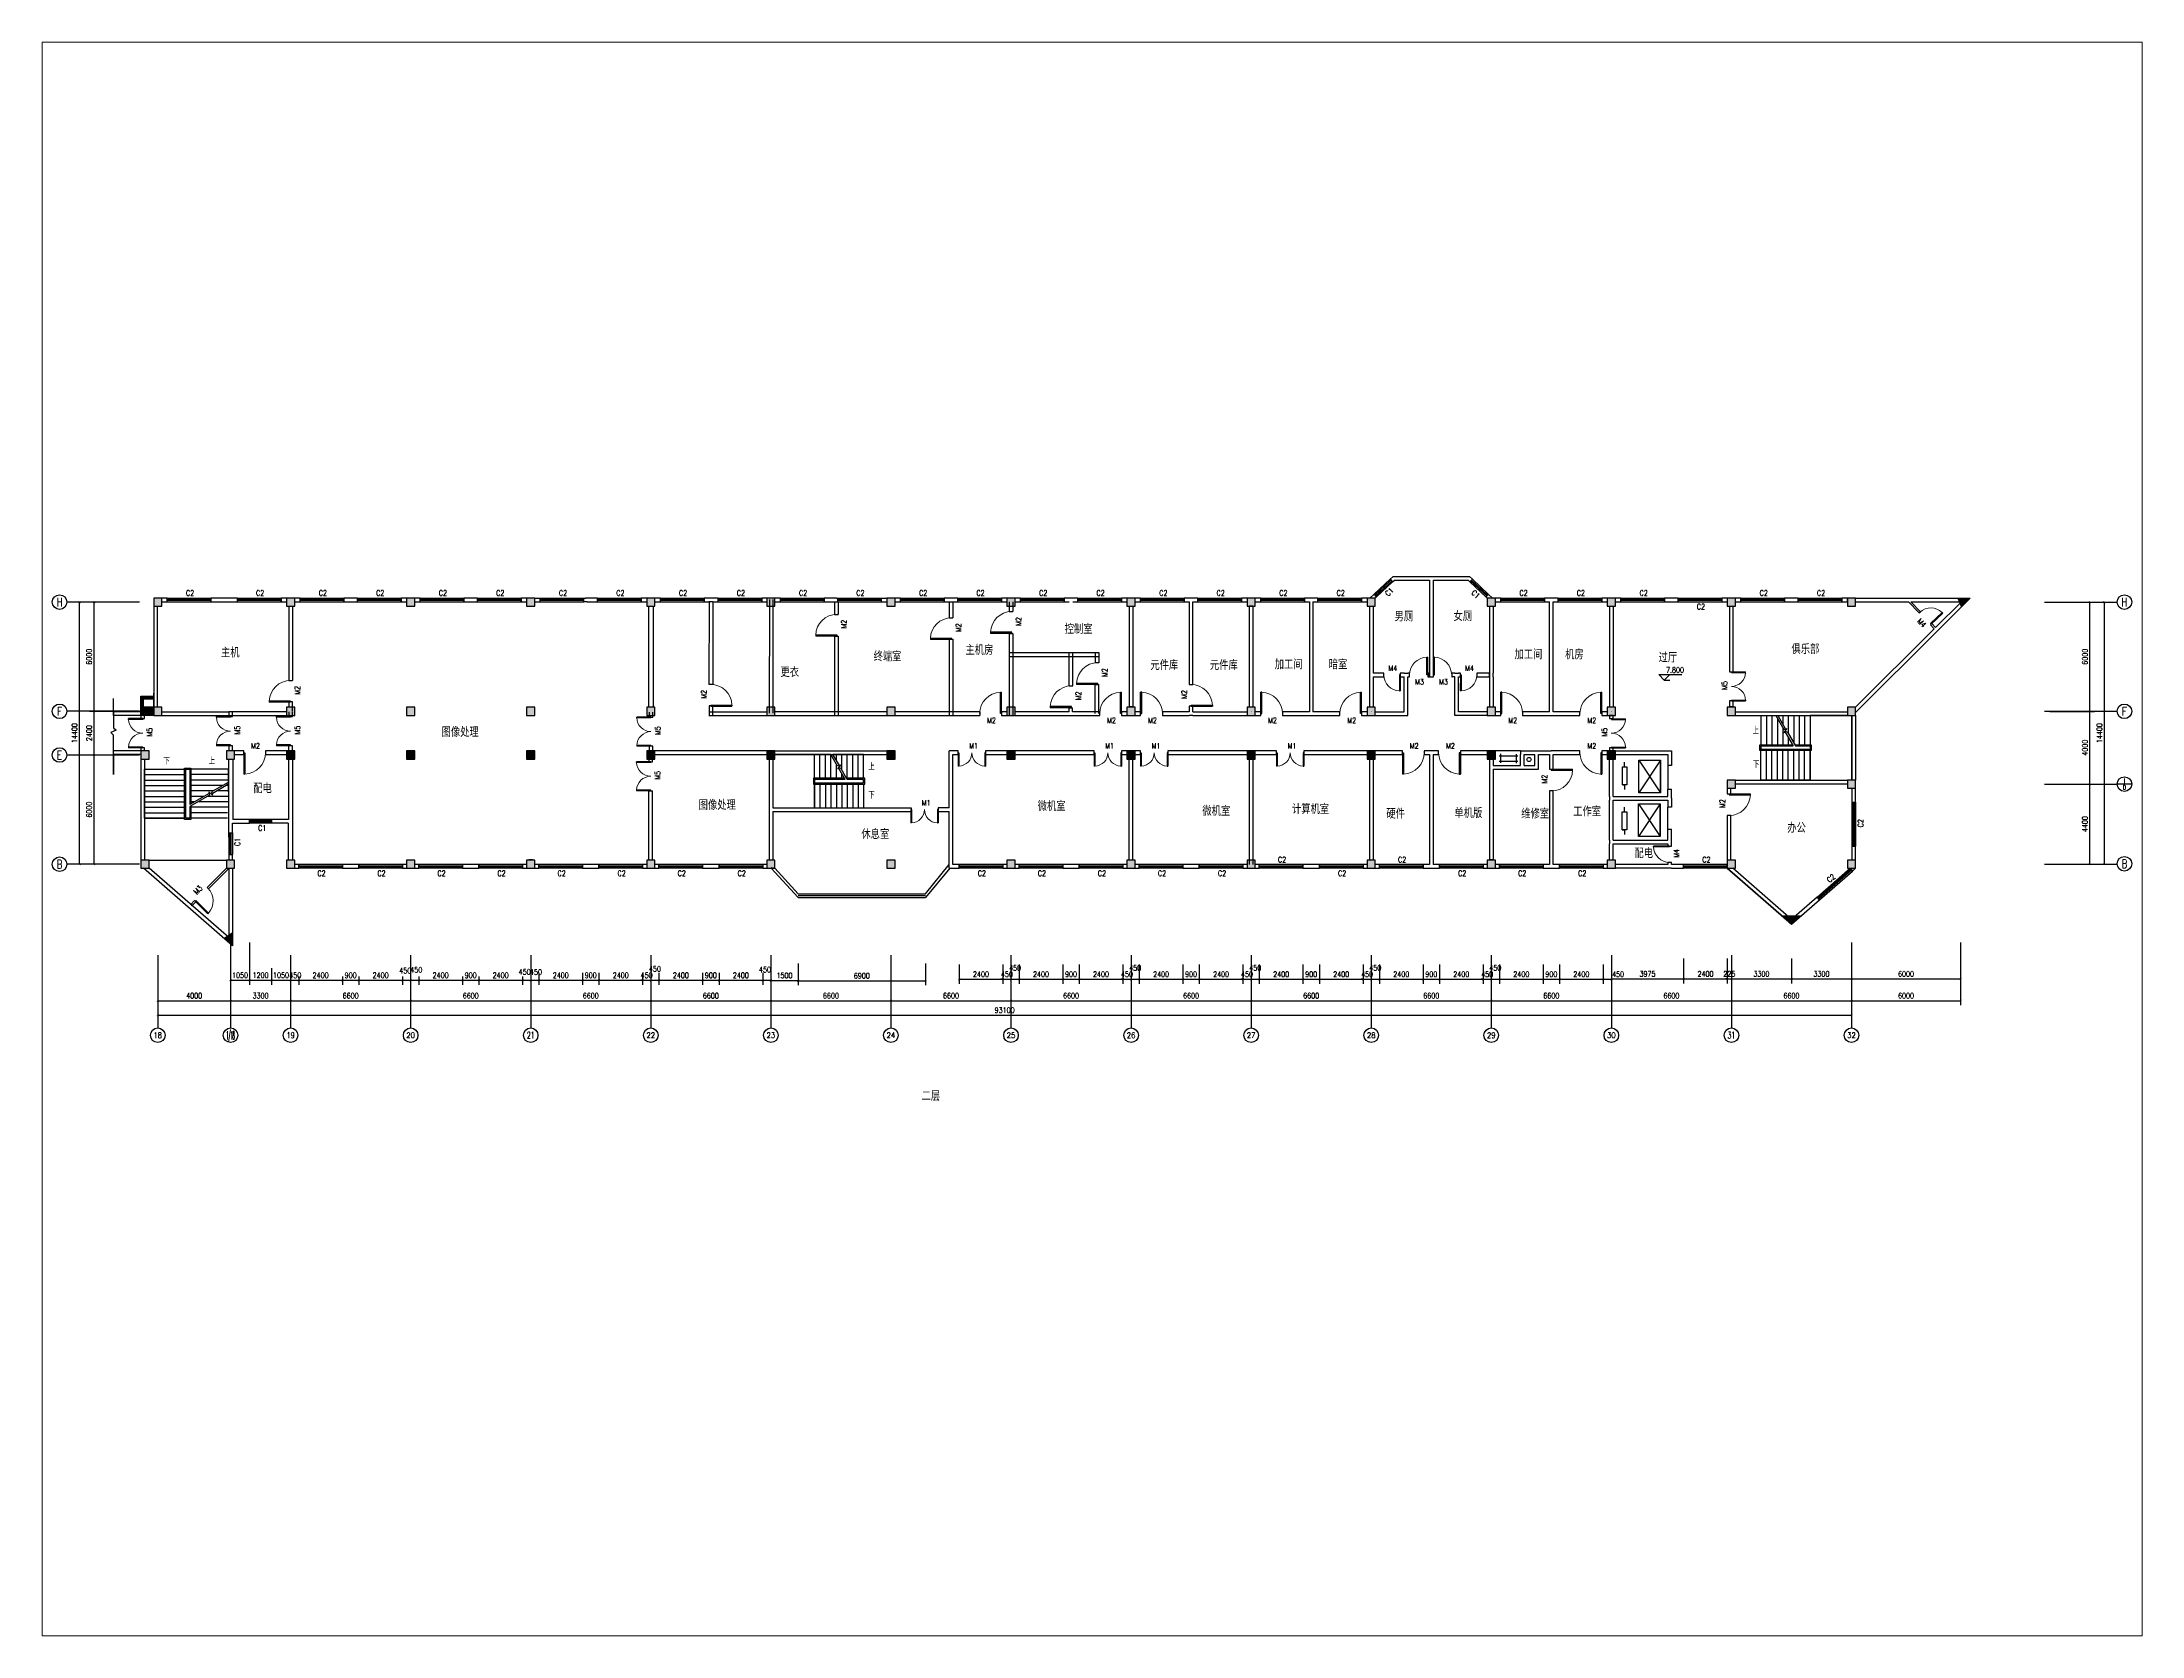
# Paper-space layout '布局1' of a CAD drawing. Header units: millimetres. Extents: x 26 to 231, y 20 to 176.
# The model-space entities are those that its viewports show. They can reach past a viewport. Long polylines and large blocks are cut down to what shows.
import ezdxf
from ezdxf.enums import TextEntityAlignment as Align

# ---------------------------------------------------------------- set-up
doc = ezdxf.new("R2010")
doc.units = ezdxf.units.MM
for name, color, linetype in [('AXIS', 3, 'Continuous'), ('AXIS_TEXT', 7, 'Continuous'), ('COLUMN', 9, 'Continuous'), ('DIM_ELEV', 3, 'Continuous'), ('DIM_SYMB', 3, 'Continuous'), ('PUB_DIM', 3, 'Continuous'), ('PUB_TEXT', 7, 'Continuous'), ('STAIR', 2, 'Continuous'), ('WALL', 9, 'Continuous'), ('WINDOW', 4, 'Continuous'), ('WINDOW_TEXT', 7, 'Continuous')]:
    doc.layers.add(name, color=color, linetype=linetype)
doc.styles.add('_TCH_AXIS', font='COMPLEX', dxfattribs={"bigfont": 'GBCBIG'})
doc.styles.add('_TCH_DIM', font='SIMPLEX', dxfattribs={"bigfont": 'GBCBIG'})
doc.styles.add('_TCH_DIM_T3', font='SIMPLEX', dxfattribs={"width": 0.705882, "bigfont": 'GBCBIG'})
doc.styles.add('_TCH_WINDOW', font='SIMPLEX', dxfattribs={"bigfont": 'GBCBIG'})
doc.styles.add('COMPLEX', font='COMPLEX')
doc.styles.get("Standard").update_dxf_attribs({"font": 'txt', "bigfont": 'gbcbig.shx'})
doc.dimstyles.new('_TCH_ARCH&&100', dxfattribs={"dimtxt": 297.5, "dimasz": 100, "dimexe": 250, "dimexo": 300, "dimgap": 126.25, "dimtad": 1, "dimdec": 0, "dimzin": 0, "dimdsep": 46, "dimtxsty": '_TCH_DIM_T3', "dimblk": 'ARCHTICK', "dimcen": 0.09, "dimclrt": 7, "dimazin": 2, "dimtfac": 1, "dimtdec": 0, "dimtix": 1, "dimtmove": 2, "dimatfit": 3, "dimfxl": 1, "dimtolj": 1, "dimtzin": 0, "dimarcsym": 0})

# ---------------------------------------------------------------- blocks, each defined once
blk = doc.blocks.new('_ArchTick')
at = {"color": 0, "linetype": 'ByBlock', "const_width": 0.4}
blk.add_lwpolyline([(-0.5, -0.5), (0.5, 0.5)], dxfattribs=at)
blk = doc.blocks.new('*D90')
at = {"layer": 'Defpoints', "color": 0}
for p in [(13350, 7410), (13800, 7410), (13800, 6903)]:
    blk.add_point(p, dxfattribs=at)
at = {"layer": 'PUB_DIM', "color": 0, "lineweight": -2}
for p, q in [((13350, 7110), (13350, 6653)), ((13800, 7110), (13800, 6653)), ((13350, 6903), (13800, 6903))]:
    blk.add_line(p, q, dxfattribs=at)
at = {"layer": 'PUB_DIM', "color": 0, "lineweight": -2, "xscale": 100, "yscale": 100, "zscale": 100, "rotation": 180}
blk.add_blockref('_ArchTick', (13350, 6903), dxfattribs=at)
at = {"layer": 'PUB_DIM', "color": 0, "lineweight": -2, "xscale": 100, "yscale": 100, "zscale": 100}
blk.add_blockref('_ArchTick', (13800, 6903), dxfattribs=at)
at = {"layer": 'PUB_DIM', "color": 7, "insert": (13610, 7178), "char_height": 297.5, "attachment_point": 5, "style": '_TCH_DIM_T3'}
blk.add_mtext('\\A1;450', dxfattribs=at)
blk = doc.blocks.new('*D91')
at = {"layer": 'Defpoints', "color": 0}
for p in [(13800, 7410), (16200, 7410), (16200, 6903)]:
    blk.add_point(p, dxfattribs=at)
at = {"layer": 'PUB_DIM', "color": 0, "lineweight": -2}
for p, q in [((13800, 7110), (13800, 6653)), ((16200, 7110), (16200, 6653)), ((13800, 6903), (16200, 6903))]:
    blk.add_line(p, q, dxfattribs=at)
at = {"layer": 'PUB_DIM', "color": 0, "lineweight": -2, "xscale": 100, "yscale": 100, "zscale": 100, "rotation": 180}
blk.add_blockref('_ArchTick', (13800, 6903), dxfattribs=at)
at = {"layer": 'PUB_DIM', "color": 0, "lineweight": -2, "xscale": 100, "yscale": 100, "zscale": 100}
blk.add_blockref('_ArchTick', (16200, 6903), dxfattribs=at)
at = {"layer": 'PUB_DIM', "color": 7, "insert": (15000, 7178), "char_height": 297.5, "attachment_point": 5, "style": '_TCH_DIM_T3'}
blk.add_mtext('\\A1;2400', dxfattribs=at)
blk = doc.blocks.new('*D92')
at = {"layer": 'Defpoints', "color": 0}
for p in [(16200, 7410), (17100, 7410), (17100, 6903)]:
    blk.add_point(p, dxfattribs=at)
at = {"layer": 'PUB_DIM', "color": 0, "lineweight": -2}
for p, q in [((16200, 7110), (16200, 6653)), ((17100, 7110), (17100, 6653)), ((16200, 6903), (17100, 6903))]:
    blk.add_line(p, q, dxfattribs=at)
at = {"layer": 'PUB_DIM', "color": 0, "lineweight": -2, "xscale": 100, "yscale": 100, "zscale": 100, "rotation": 180}
blk.add_blockref('_ArchTick', (16200, 6903), dxfattribs=at)
at = {"layer": 'PUB_DIM', "color": 0, "lineweight": -2, "xscale": 100, "yscale": 100, "zscale": 100}
blk.add_blockref('_ArchTick', (17100, 6903), dxfattribs=at)
at = {"layer": 'PUB_DIM', "color": 7, "insert": (16650, 7178), "char_height": 297.5, "attachment_point": 5, "style": '_TCH_DIM_T3'}
blk.add_mtext('\\A1;900', dxfattribs=at)
blk = doc.blocks.new('*D93')
at = {"layer": 'Defpoints', "color": 0}
for p in [(17100, 7410), (19500, 7410), (19500, 6903)]:
    blk.add_point(p, dxfattribs=at)
at = {"layer": 'PUB_DIM', "color": 0, "lineweight": -2}
for p, q in [((17100, 7110), (17100, 6653)), ((19500, 7110), (19500, 6653)), ((17100, 6903), (19500, 6903))]:
    blk.add_line(p, q, dxfattribs=at)
at = {"layer": 'PUB_DIM', "color": 0, "lineweight": -2, "xscale": 100, "yscale": 100, "zscale": 100, "rotation": 180}
blk.add_blockref('_ArchTick', (17100, 6903), dxfattribs=at)
at = {"layer": 'PUB_DIM', "color": 0, "lineweight": -2, "xscale": 100, "yscale": 100, "zscale": 100}
blk.add_blockref('_ArchTick', (19500, 6903), dxfattribs=at)
at = {"layer": 'PUB_DIM', "color": 7, "insert": (18300, 7178), "char_height": 297.5, "attachment_point": 5, "style": '_TCH_DIM_T3'}
blk.add_mtext('\\A1;2400', dxfattribs=at)
blk = doc.blocks.new('*D94')
at = {"layer": 'Defpoints', "color": 0}
for p in [(19500, 7410), (19950, 7410), (19950, 6903)]:
    blk.add_point(p, dxfattribs=at)
at = {"layer": 'PUB_DIM', "color": 0, "lineweight": -2}
for p, q in [((19500, 7110), (19500, 6653)), ((19950, 7110), (19950, 6653)), ((19500, 6903), (19950, 6903))]:
    blk.add_line(p, q, dxfattribs=at)
at = {"layer": 'PUB_DIM', "color": 0, "lineweight": -2, "xscale": 100, "yscale": 100, "zscale": 100, "rotation": 180}
blk.add_blockref('_ArchTick', (19500, 6903), dxfattribs=at)
at = {"layer": 'PUB_DIM', "color": 0, "lineweight": -2, "xscale": 100, "yscale": 100, "zscale": 100}
blk.add_blockref('_ArchTick', (19950, 6903), dxfattribs=at)
at = {"layer": 'PUB_DIM', "color": 7, "insert": (19657, 7433), "char_height": 297.5, "attachment_point": 5, "style": '_TCH_DIM_T3'}
blk.add_mtext('\\A1;450', dxfattribs=at)
blk = doc.blocks.new('*D95')
at = {"layer": 'Defpoints', "color": 0}
for p in [(19950, 7410), (20400, 7410), (20400, 6903)]:
    blk.add_point(p, dxfattribs=at)
at = {"layer": 'PUB_DIM', "color": 0, "lineweight": -2}
for p, q in [((19950, 7110), (19950, 6653)), ((20400, 7110), (20400, 6653)), ((19950, 6903), (20400, 6903))]:
    blk.add_line(p, q, dxfattribs=at)
at = {"layer": 'PUB_DIM', "color": 0, "lineweight": -2, "xscale": 100, "yscale": 100, "zscale": 100, "rotation": 180}
blk.add_blockref('_ArchTick', (19950, 6903), dxfattribs=at)
at = {"layer": 'PUB_DIM', "color": 0, "lineweight": -2, "xscale": 100, "yscale": 100, "zscale": 100}
blk.add_blockref('_ArchTick', (20400, 6903), dxfattribs=at)
at = {"layer": 'PUB_DIM', "color": 7, "insert": (20260, 7479), "char_height": 297.5, "attachment_point": 5, "style": '_TCH_DIM_T3'}
blk.add_mtext('\\A1;450', dxfattribs=at)
blk = doc.blocks.new('*D96')
at = {"layer": 'Defpoints', "color": 0}
for p in [(20400, 7410), (22800, 7410), (22800, 6903)]:
    blk.add_point(p, dxfattribs=at)
at = {"layer": 'PUB_DIM', "color": 0, "lineweight": -2}
for p, q in [((20400, 7110), (20400, 6653)), ((22800, 7110), (22800, 6653)), ((20400, 6903), (22800, 6903))]:
    blk.add_line(p, q, dxfattribs=at)
at = {"layer": 'PUB_DIM', "color": 0, "lineweight": -2, "xscale": 100, "yscale": 100, "zscale": 100, "rotation": 180}
blk.add_blockref('_ArchTick', (20400, 6903), dxfattribs=at)
at = {"layer": 'PUB_DIM', "color": 0, "lineweight": -2, "xscale": 100, "yscale": 100, "zscale": 100}
blk.add_blockref('_ArchTick', (22800, 6903), dxfattribs=at)
at = {"layer": 'PUB_DIM', "color": 7, "insert": (21600, 7178), "char_height": 297.5, "attachment_point": 5, "style": '_TCH_DIM_T3'}
blk.add_mtext('\\A1;2400', dxfattribs=at)
blk = doc.blocks.new('*D97')
at = {"layer": 'Defpoints', "color": 0}
for p in [(22800, 7410), (23700, 7410), (23700, 6903)]:
    blk.add_point(p, dxfattribs=at)
at = {"layer": 'PUB_DIM', "color": 0, "lineweight": -2}
for p, q in [((22800, 7110), (22800, 6653)), ((23700, 7110), (23700, 6653)), ((22800, 6903), (23700, 6903))]:
    blk.add_line(p, q, dxfattribs=at)
at = {"layer": 'PUB_DIM', "color": 0, "lineweight": -2, "xscale": 100, "yscale": 100, "zscale": 100, "rotation": 180}
blk.add_blockref('_ArchTick', (22800, 6903), dxfattribs=at)
at = {"layer": 'PUB_DIM', "color": 0, "lineweight": -2, "xscale": 100, "yscale": 100, "zscale": 100}
blk.add_blockref('_ArchTick', (23700, 6903), dxfattribs=at)
at = {"layer": 'PUB_DIM', "color": 7, "insert": (23250, 7178), "char_height": 297.5, "attachment_point": 5, "style": '_TCH_DIM_T3'}
blk.add_mtext('\\A1;900', dxfattribs=at)
blk = doc.blocks.new('*D98')
at = {"layer": 'Defpoints', "color": 0}
for p in [(23700, 7410), (26100, 7410), (26100, 6903)]:
    blk.add_point(p, dxfattribs=at)
at = {"layer": 'PUB_DIM', "color": 0, "lineweight": -2}
for p, q in [((23700, 7110), (23700, 6653)), ((26100, 7110), (26100, 6653)), ((23700, 6903), (26100, 6903))]:
    blk.add_line(p, q, dxfattribs=at)
at = {"layer": 'PUB_DIM', "color": 0, "lineweight": -2, "xscale": 100, "yscale": 100, "zscale": 100, "rotation": 180}
blk.add_blockref('_ArchTick', (23700, 6903), dxfattribs=at)
at = {"layer": 'PUB_DIM', "color": 0, "lineweight": -2, "xscale": 100, "yscale": 100, "zscale": 100}
blk.add_blockref('_ArchTick', (26100, 6903), dxfattribs=at)
at = {"layer": 'PUB_DIM', "color": 7, "insert": (24900, 7178), "char_height": 297.5, "attachment_point": 5, "style": '_TCH_DIM_T3'}
blk.add_mtext('\\A1;2400', dxfattribs=at)
blk = doc.blocks.new('*D99')
at = {"layer": 'Defpoints', "color": 0}
for p in [(26100, 7410), (26550, 7410), (26550, 6903)]:
    blk.add_point(p, dxfattribs=at)
at = {"layer": 'PUB_DIM', "color": 0, "lineweight": -2}
for p, q in [((26100, 7110), (26100, 6653)), ((26550, 7110), (26550, 6653)), ((26100, 6903), (26550, 6903))]:
    blk.add_line(p, q, dxfattribs=at)
at = {"layer": 'PUB_DIM', "color": 0, "lineweight": -2, "xscale": 100, "yscale": 100, "zscale": 100, "rotation": 180}
blk.add_blockref('_ArchTick', (26100, 6903), dxfattribs=at)
at = {"layer": 'PUB_DIM', "color": 0, "lineweight": -2, "xscale": 100, "yscale": 100, "zscale": 100}
blk.add_blockref('_ArchTick', (26550, 6903), dxfattribs=at)
at = {"layer": 'PUB_DIM', "color": 7, "insert": (26218, 7366), "char_height": 297.5, "attachment_point": 5, "style": '_TCH_DIM_T3'}
blk.add_mtext('\\A1;450', dxfattribs=at)
blk = doc.blocks.new('*D100')
at = {"layer": 'Defpoints', "color": 0}
for p in [(26550, 7615), (27000, 7615), (27000, 6903)]:
    blk.add_point(p, dxfattribs=at)
at = {"layer": 'PUB_DIM', "color": 0, "lineweight": -2}
for p, q in [((26550, 7315), (26550, 6653)), ((27000, 7315), (27000, 6653)), ((26550, 6903), (27000, 6903))]:
    blk.add_line(p, q, dxfattribs=at)
at = {"layer": 'PUB_DIM', "color": 0, "lineweight": -2, "xscale": 100, "yscale": 100, "zscale": 100, "rotation": 180}
blk.add_blockref('_ArchTick', (26550, 6903), dxfattribs=at)
at = {"layer": 'PUB_DIM', "color": 0, "lineweight": -2, "xscale": 100, "yscale": 100, "zscale": 100}
blk.add_blockref('_ArchTick', (27000, 6903), dxfattribs=at)
at = {"layer": 'PUB_DIM', "color": 7, "insert": (26839, 7355), "char_height": 297.5, "attachment_point": 5, "style": '_TCH_DIM_T3'}
blk.add_mtext('\\A1;450', dxfattribs=at)
blk = doc.blocks.new('*D101')
at = {"layer": 'Defpoints', "color": 0}
for p in [(27000, 7615), (29400, 7615), (29400, 6903)]:
    blk.add_point(p, dxfattribs=at)
at = {"layer": 'PUB_DIM', "color": 0, "lineweight": -2}
for p, q in [((27000, 7315), (27000, 6653)), ((29400, 7315), (29400, 6653)), ((27000, 6903), (29400, 6903))]:
    blk.add_line(p, q, dxfattribs=at)
at = {"layer": 'PUB_DIM', "color": 0, "lineweight": -2, "xscale": 100, "yscale": 100, "zscale": 100, "rotation": 180}
blk.add_blockref('_ArchTick', (27000, 6903), dxfattribs=at)
at = {"layer": 'PUB_DIM', "color": 0, "lineweight": -2, "xscale": 100, "yscale": 100, "zscale": 100}
blk.add_blockref('_ArchTick', (29400, 6903), dxfattribs=at)
at = {"layer": 'PUB_DIM', "color": 7, "insert": (28200, 7178), "char_height": 297.5, "attachment_point": 5, "style": '_TCH_DIM_T3'}
blk.add_mtext('\\A1;2400', dxfattribs=at)
blk = doc.blocks.new('*D102')
at = {"layer": 'Defpoints', "color": 0}
for p in [(29400, 7615), (30300, 7615), (30300, 6903)]:
    blk.add_point(p, dxfattribs=at)
at = {"layer": 'PUB_DIM', "color": 0, "lineweight": -2}
for p, q in [((29400, 7315), (29400, 6653)), ((30300, 7315), (30300, 6653)), ((29400, 6903), (30300, 6903))]:
    blk.add_line(p, q, dxfattribs=at)
at = {"layer": 'PUB_DIM', "color": 0, "lineweight": -2, "xscale": 100, "yscale": 100, "zscale": 100, "rotation": 180}
blk.add_blockref('_ArchTick', (29400, 6903), dxfattribs=at)
at = {"layer": 'PUB_DIM', "color": 0, "lineweight": -2, "xscale": 100, "yscale": 100, "zscale": 100}
blk.add_blockref('_ArchTick', (30300, 6903), dxfattribs=at)
at = {"layer": 'PUB_DIM', "color": 7, "insert": (29850, 7178), "char_height": 297.5, "attachment_point": 5, "style": '_TCH_DIM_T3'}
blk.add_mtext('\\A1;900', dxfattribs=at)
blk = doc.blocks.new('*D103')
at = {"layer": 'Defpoints', "color": 0}
for p in [(30300, 7615), (32700, 7615), (32700, 6903)]:
    blk.add_point(p, dxfattribs=at)
at = {"layer": 'PUB_DIM', "color": 0, "lineweight": -2}
for p, q in [((30300, 7315), (30300, 6653)), ((32700, 7315), (32700, 6653)), ((30300, 6903), (32700, 6903))]:
    blk.add_line(p, q, dxfattribs=at)
at = {"layer": 'PUB_DIM', "color": 0, "lineweight": -2, "xscale": 100, "yscale": 100, "zscale": 100, "rotation": 180}
blk.add_blockref('_ArchTick', (30300, 6903), dxfattribs=at)
at = {"layer": 'PUB_DIM', "color": 0, "lineweight": -2, "xscale": 100, "yscale": 100, "zscale": 100}
blk.add_blockref('_ArchTick', (32700, 6903), dxfattribs=at)
at = {"layer": 'PUB_DIM', "color": 7, "insert": (31500, 7178), "char_height": 297.5, "attachment_point": 5, "style": '_TCH_DIM_T3'}
blk.add_mtext('\\A1;2400', dxfattribs=at)
blk = doc.blocks.new('*D104')
at = {"layer": 'Defpoints', "color": 0}
for p in [(32700, 7615), (33150, 7615), (33150, 6903)]:
    blk.add_point(p, dxfattribs=at)
at = {"layer": 'PUB_DIM', "color": 0, "lineweight": -2}
for p, q in [((32700, 7315), (32700, 6653)), ((33150, 7315), (33150, 6653)), ((32700, 6903), (32600, 6903)), ((32700, 6903), (33150, 6903)), ((33150, 6903), (33250, 6903))]:
    blk.add_line(p, q, dxfattribs=at)
at = {"layer": 'PUB_DIM', "color": 0, "lineweight": -2, "xscale": 100, "yscale": 100, "zscale": 100}
blk.add_blockref('_ArchTick', (32700, 6903), dxfattribs=at)
at = {"layer": 'PUB_DIM', "color": 0, "lineweight": -2, "xscale": 100, "yscale": 100, "zscale": 100, "rotation": 180}
blk.add_blockref('_ArchTick', (33150, 6903), dxfattribs=at)
at = {"layer": 'PUB_DIM', "color": 7, "insert": (32925, 7178), "char_height": 297.5, "attachment_point": 5, "style": '_TCH_DIM_T3'}
blk.add_mtext('\\A1;450', dxfattribs=at)
blk = doc.blocks.new('*D105')
at = {"layer": 'Defpoints', "color": 0}
for p in [(33150, 7615), (33600, 7615), (33600, 6903)]:
    blk.add_point(p, dxfattribs=at)
at = {"layer": 'PUB_DIM', "color": 0, "lineweight": -2}
for p, q in [((33150, 7315), (33150, 6653)), ((33600, 7315), (33600, 6653)), ((33150, 6903), (33600, 6903))]:
    blk.add_line(p, q, dxfattribs=at)
at = {"layer": 'PUB_DIM', "color": 0, "lineweight": -2, "xscale": 100, "yscale": 100, "zscale": 100, "rotation": 180}
blk.add_blockref('_ArchTick', (33150, 6903), dxfattribs=at)
at = {"layer": 'PUB_DIM', "color": 0, "lineweight": -2, "xscale": 100, "yscale": 100, "zscale": 100}
blk.add_blockref('_ArchTick', (33600, 6903), dxfattribs=at)
at = {"layer": 'PUB_DIM', "color": 7, "insert": (33375, 7528), "char_height": 297.5, "attachment_point": 5, "style": '_TCH_DIM_T3'}
blk.add_mtext('\\A1;450', dxfattribs=at)
blk = doc.blocks.new('*D106')
at = {"layer": 'Defpoints', "color": 0}
for p in [(33600, 7615), (36000, 7615), (36000, 6903)]:
    blk.add_point(p, dxfattribs=at)
at = {"layer": 'PUB_DIM', "color": 0, "lineweight": -2}
for p, q in [((33600, 7315), (33600, 6653)), ((36000, 7315), (36000, 6653)), ((33600, 6903), (36000, 6903))]:
    blk.add_line(p, q, dxfattribs=at)
at = {"layer": 'PUB_DIM', "color": 0, "lineweight": -2, "xscale": 100, "yscale": 100, "zscale": 100, "rotation": 180}
blk.add_blockref('_ArchTick', (33600, 6903), dxfattribs=at)
at = {"layer": 'PUB_DIM', "color": 0, "lineweight": -2, "xscale": 100, "yscale": 100, "zscale": 100}
blk.add_blockref('_ArchTick', (36000, 6903), dxfattribs=at)
at = {"layer": 'PUB_DIM', "color": 7, "insert": (34800, 7178), "char_height": 297.5, "attachment_point": 5, "style": '_TCH_DIM_T3'}
blk.add_mtext('\\A1;2400', dxfattribs=at)
blk = doc.blocks.new('*D107')
at = {"layer": 'Defpoints', "color": 0}
for p in [(36000, 7615), (36900, 7615), (36900, 6903)]:
    blk.add_point(p, dxfattribs=at)
at = {"layer": 'PUB_DIM', "color": 0, "lineweight": -2}
for p, q in [((36000, 7315), (36000, 6653)), ((36900, 7315), (36900, 6653)), ((36000, 6903), (36900, 6903))]:
    blk.add_line(p, q, dxfattribs=at)
at = {"layer": 'PUB_DIM', "color": 0, "lineweight": -2, "xscale": 100, "yscale": 100, "zscale": 100, "rotation": 180}
blk.add_blockref('_ArchTick', (36000, 6903), dxfattribs=at)
at = {"layer": 'PUB_DIM', "color": 0, "lineweight": -2, "xscale": 100, "yscale": 100, "zscale": 100}
blk.add_blockref('_ArchTick', (36900, 6903), dxfattribs=at)
at = {"layer": 'PUB_DIM', "color": 7, "insert": (36450, 7178), "char_height": 297.5, "attachment_point": 5, "style": '_TCH_DIM_T3'}
blk.add_mtext('\\A1;900', dxfattribs=at)
blk = doc.blocks.new('*D108')
at = {"layer": 'Defpoints', "color": 0}
for p in [(36900, 7615), (39300, 7615), (39300, 6903)]:
    blk.add_point(p, dxfattribs=at)
at = {"layer": 'PUB_DIM', "color": 0, "lineweight": -2}
for p, q in [((36900, 7315), (36900, 6653)), ((39300, 7315), (39300, 6653)), ((36900, 6903), (39300, 6903))]:
    blk.add_line(p, q, dxfattribs=at)
at = {"layer": 'PUB_DIM', "color": 0, "lineweight": -2, "xscale": 100, "yscale": 100, "zscale": 100, "rotation": 180}
blk.add_blockref('_ArchTick', (36900, 6903), dxfattribs=at)
at = {"layer": 'PUB_DIM', "color": 0, "lineweight": -2, "xscale": 100, "yscale": 100, "zscale": 100}
blk.add_blockref('_ArchTick', (39300, 6903), dxfattribs=at)
at = {"layer": 'PUB_DIM', "color": 7, "insert": (38100, 7178), "char_height": 297.5, "attachment_point": 5, "style": '_TCH_DIM_T3'}
blk.add_mtext('\\A1;2400', dxfattribs=at)
blk = doc.blocks.new('*D109')
at = {"layer": 'Defpoints', "color": 0}
for p in [(39300, 7615), (39750, 7615), (39750, 6903)]:
    blk.add_point(p, dxfattribs=at)
at = {"layer": 'PUB_DIM', "color": 0, "lineweight": -2}
for p, q in [((39300, 7315), (39300, 6653)), ((39750, 7315), (39750, 6653)), ((39300, 6903), (39750, 6903))]:
    blk.add_line(p, q, dxfattribs=at)
at = {"layer": 'PUB_DIM', "color": 0, "lineweight": -2, "xscale": 100, "yscale": 100, "zscale": 100, "rotation": 180}
blk.add_blockref('_ArchTick', (39300, 6903), dxfattribs=at)
at = {"layer": 'PUB_DIM', "color": 0, "lineweight": -2, "xscale": 100, "yscale": 100, "zscale": 100}
blk.add_blockref('_ArchTick', (39750, 6903), dxfattribs=at)
at = {"layer": 'PUB_DIM', "color": 7, "insert": (39429, 7490), "char_height": 297.5, "attachment_point": 5, "style": '_TCH_DIM_T3'}
blk.add_mtext('\\A1;450', dxfattribs=at)
blk = doc.blocks.new('*D110')
at = {"layer": 'Defpoints', "color": 0}
for p in [(85950, 8411), (89925, 8411), (89925, 6980)]:
    blk.add_point(p, dxfattribs=at)
at = {"layer": 'PUB_DIM', "color": 0, "lineweight": -2}
for p, q in [((85950, 8111), (85950, 6730)), ((89925, 8111), (89925, 6730)), ((85950, 6980), (89925, 6980))]:
    blk.add_line(p, q, dxfattribs=at)
at = {"layer": 'PUB_DIM', "color": 0, "lineweight": -2, "xscale": 100, "yscale": 100, "zscale": 100, "rotation": 180}
blk.add_blockref('_ArchTick', (85950, 6980), dxfattribs=at)
at = {"layer": 'PUB_DIM', "color": 0, "lineweight": -2, "xscale": 100, "yscale": 100, "zscale": 100}
blk.add_blockref('_ArchTick', (89925, 6980), dxfattribs=at)
at = {"layer": 'PUB_DIM', "color": 7, "insert": (87937, 7255), "char_height": 297.5, "attachment_point": 5, "style": '_TCH_DIM_T3'}
blk.add_mtext('\\A1;3975', dxfattribs=at)
blk = doc.blocks.new('*D111')
at = {"layer": 'Defpoints', "color": 0}
for p in [(89925, 8411), (92325, 8411), (92325, 6980)]:
    blk.add_point(p, dxfattribs=at)
at = {"layer": 'PUB_DIM', "color": 0, "lineweight": -2}
for p, q in [((89925, 8111), (89925, 6730)), ((92325, 8111), (92325, 6730)), ((89925, 6980), (92325, 6980))]:
    blk.add_line(p, q, dxfattribs=at)
at = {"layer": 'PUB_DIM', "color": 0, "lineweight": -2, "xscale": 100, "yscale": 100, "zscale": 100, "rotation": 180}
blk.add_blockref('_ArchTick', (89925, 6980), dxfattribs=at)
at = {"layer": 'PUB_DIM', "color": 0, "lineweight": -2, "xscale": 100, "yscale": 100, "zscale": 100}
blk.add_blockref('_ArchTick', (92325, 6980), dxfattribs=at)
at = {"layer": 'PUB_DIM', "color": 7, "insert": (91125, 7255), "char_height": 297.5, "attachment_point": 5, "style": '_TCH_DIM_T3'}
blk.add_mtext('\\A1;2400', dxfattribs=at)
blk = doc.blocks.new('*D112')
at = {"layer": 'Defpoints', "color": 0}
for p in [(92325, 8411), (92550, 8411), (92550, 6980)]:
    blk.add_point(p, dxfattribs=at)
at = {"layer": 'PUB_DIM', "color": 0, "lineweight": -2}
for p, q in [((92325, 8111), (92325, 6730)), ((92550, 8111), (92550, 6730)), ((92325, 6980), (92225, 6980)), ((92325, 6980), (92550, 6980)), ((92550, 6980), (92650, 6980))]:
    blk.add_line(p, q, dxfattribs=at)
at = {"layer": 'PUB_DIM', "color": 0, "lineweight": -2, "xscale": 100, "yscale": 100, "zscale": 100}
blk.add_blockref('_ArchTick', (92325, 6980), dxfattribs=at)
at = {"layer": 'PUB_DIM', "color": 0, "lineweight": -2, "xscale": 100, "yscale": 100, "zscale": 100, "rotation": 180}
blk.add_blockref('_ArchTick', (92550, 6980), dxfattribs=at)
at = {"layer": 'PUB_DIM', "color": 7, "insert": (92437, 7255), "char_height": 297.5, "attachment_point": 5, "style": '_TCH_DIM_T3'}
blk.add_mtext('\\A1;225', dxfattribs=at)
blk = doc.blocks.new('*D113')
at = {"layer": 'Defpoints', "color": 0}
for p in [(92550, 8411), (95850, 8411), (95850, 6980)]:
    blk.add_point(p, dxfattribs=at)
at = {"layer": 'PUB_DIM', "color": 0, "lineweight": -2}
for p, q in [((92550, 8111), (92550, 6730)), ((95850, 8111), (95850, 6730)), ((92550, 6980), (95850, 6980))]:
    blk.add_line(p, q, dxfattribs=at)
at = {"layer": 'PUB_DIM', "color": 0, "lineweight": -2, "xscale": 100, "yscale": 100, "zscale": 100, "rotation": 180}
blk.add_blockref('_ArchTick', (92550, 6980), dxfattribs=at)
at = {"layer": 'PUB_DIM', "color": 0, "lineweight": -2, "xscale": 100, "yscale": 100, "zscale": 100}
blk.add_blockref('_ArchTick', (95850, 6980), dxfattribs=at)
at = {"layer": 'PUB_DIM', "color": 7, "insert": (94200, 7255), "char_height": 297.5, "attachment_point": 5, "style": '_TCH_DIM_T3'}
blk.add_mtext('\\A1;3300', dxfattribs=at)
blk = doc.blocks.new('*D114')
at = {"layer": 'Defpoints', "color": 0}
for p in [(95850, 8411), (99150, 8411), (99150, 6980)]:
    blk.add_point(p, dxfattribs=at)
at = {"layer": 'PUB_DIM', "color": 0, "lineweight": -2}
for p, q in [((95850, 8111), (95850, 6730)), ((99150, 8111), (99150, 6730)), ((95850, 6980), (99150, 6980))]:
    blk.add_line(p, q, dxfattribs=at)
at = {"layer": 'PUB_DIM', "color": 0, "lineweight": -2, "xscale": 100, "yscale": 100, "zscale": 100, "rotation": 180}
blk.add_blockref('_ArchTick', (95850, 6980), dxfattribs=at)
at = {"layer": 'PUB_DIM', "color": 0, "lineweight": -2, "xscale": 100, "yscale": 100, "zscale": 100}
blk.add_blockref('_ArchTick', (99150, 6980), dxfattribs=at)
at = {"layer": 'PUB_DIM', "color": 7, "insert": (97500, 7255), "char_height": 297.5, "attachment_point": 5, "style": '_TCH_DIM_T3'}
blk.add_mtext('\\A1;3300', dxfattribs=at)
blk = doc.blocks.new('*D115')
at = {"layer": 'Defpoints', "color": 0}
for p in [(99150, 8411), (105150, 8411), (105150, 6980)]:
    blk.add_point(p, dxfattribs=at)
at = {"layer": 'PUB_DIM', "color": 0, "lineweight": -2}
for p, q in [((99150, 8111), (99150, 6730)), ((105150, 8111), (105150, 6730)), ((99150, 6980), (105150, 6980))]:
    blk.add_line(p, q, dxfattribs=at)
at = {"layer": 'PUB_DIM', "color": 0, "lineweight": -2, "xscale": 100, "yscale": 100, "zscale": 100, "rotation": 180}
blk.add_blockref('_ArchTick', (99150, 6980), dxfattribs=at)
at = {"layer": 'PUB_DIM', "color": 0, "lineweight": -2, "xscale": 100, "yscale": 100, "zscale": 100}
blk.add_blockref('_ArchTick', (105150, 6980), dxfattribs=at)
at = {"layer": 'PUB_DIM', "color": 7, "insert": (102150, 7255), "char_height": 297.5, "attachment_point": 5, "style": '_TCH_DIM_T3'}
blk.add_mtext('\\A1;6000', dxfattribs=at)
blk = doc.blocks.new('*D116')
at = {"layer": 'Defpoints', "color": 0}
for p in [(50100, 8077), (52500, 8077), (52500, 6960)]:
    blk.add_point(p, dxfattribs=at)
at = {"layer": 'PUB_DIM', "color": 0, "lineweight": -2}
for p, q in [((50100, 7777), (50100, 6710)), ((50100, 6960), (52500, 6960)), ((52500, 7777), (52500, 6710))]:
    blk.add_line(p, q, dxfattribs=at)
at = {"layer": 'PUB_DIM', "color": 0, "lineweight": -2, "xscale": 100, "yscale": 100, "zscale": 100, "rotation": 180}
blk.add_blockref('_ArchTick', (50100, 6960), dxfattribs=at)
at = {"layer": 'PUB_DIM', "color": 0, "lineweight": -2, "xscale": 100, "yscale": 100, "zscale": 100}
blk.add_blockref('_ArchTick', (52500, 6960), dxfattribs=at)
at = {"layer": 'PUB_DIM', "color": 7, "insert": (51300, 7235), "char_height": 297.5, "attachment_point": 5, "style": '_TCH_DIM_T3'}
blk.add_mtext('\\A1;2400', dxfattribs=at)
blk = doc.blocks.new('*D117')
at = {"layer": 'Defpoints', "color": 0}
for p in [(52500, 8077), (52950, 8077), (52950, 6960)]:
    blk.add_point(p, dxfattribs=at)
at = {"layer": 'PUB_DIM', "color": 0, "lineweight": -2}
for p, q in [((52500, 6960), (52400, 6960)), ((52500, 7777), (52500, 6710)), ((52500, 6960), (52950, 6960)), ((52950, 7777), (52950, 6710)), ((52950, 6960), (53050, 6960))]:
    blk.add_line(p, q, dxfattribs=at)
at = {"layer": 'PUB_DIM', "color": 0, "lineweight": -2, "xscale": 100, "yscale": 100, "zscale": 100}
blk.add_blockref('_ArchTick', (52500, 6960), dxfattribs=at)
at = {"layer": 'PUB_DIM', "color": 0, "lineweight": -2, "xscale": 100, "yscale": 100, "zscale": 100, "rotation": 180}
blk.add_blockref('_ArchTick', (52950, 6960), dxfattribs=at)
at = {"layer": 'PUB_DIM', "color": 7, "insert": (52725, 7235), "char_height": 297.5, "attachment_point": 5, "style": '_TCH_DIM_T3'}
blk.add_mtext('\\A1;450', dxfattribs=at)
blk = doc.blocks.new('*D118')
at = {"layer": 'Defpoints', "color": 0}
for p in [(52950, 8077), (53400, 8077), (53400, 6960)]:
    blk.add_point(p, dxfattribs=at)
at = {"layer": 'PUB_DIM', "color": 0, "lineweight": -2}
for p, q in [((52950, 7777), (52950, 6710)), ((52950, 6960), (53400, 6960)), ((53400, 7777), (53400, 6710))]:
    blk.add_line(p, q, dxfattribs=at)
at = {"layer": 'PUB_DIM', "color": 0, "lineweight": -2, "xscale": 100, "yscale": 100, "zscale": 100, "rotation": 180}
blk.add_blockref('_ArchTick', (52950, 6960), dxfattribs=at)
at = {"layer": 'PUB_DIM', "color": 0, "lineweight": -2, "xscale": 100, "yscale": 100, "zscale": 100}
blk.add_blockref('_ArchTick', (53400, 6960), dxfattribs=at)
at = {"layer": 'PUB_DIM', "color": 7, "insert": (53175, 7585), "char_height": 297.5, "attachment_point": 5, "style": '_TCH_DIM_T3'}
blk.add_mtext('\\A1;450', dxfattribs=at)
blk = doc.blocks.new('*D119')
at = {"layer": 'Defpoints', "color": 0}
for p in [(53400, 8077), (55800, 8077), (55800, 6960)]:
    blk.add_point(p, dxfattribs=at)
at = {"layer": 'PUB_DIM', "color": 0, "lineweight": -2}
for p, q in [((53400, 7777), (53400, 6710)), ((53400, 6960), (55800, 6960)), ((55800, 7777), (55800, 6710))]:
    blk.add_line(p, q, dxfattribs=at)
at = {"layer": 'PUB_DIM', "color": 0, "lineweight": -2, "xscale": 100, "yscale": 100, "zscale": 100, "rotation": 180}
blk.add_blockref('_ArchTick', (53400, 6960), dxfattribs=at)
at = {"layer": 'PUB_DIM', "color": 0, "lineweight": -2, "xscale": 100, "yscale": 100, "zscale": 100}
blk.add_blockref('_ArchTick', (55800, 6960), dxfattribs=at)
at = {"layer": 'PUB_DIM', "color": 7, "insert": (54600, 7235), "char_height": 297.5, "attachment_point": 5, "style": '_TCH_DIM_T3'}
blk.add_mtext('\\A1;2400', dxfattribs=at)
blk = doc.blocks.new('*D120')
at = {"layer": 'Defpoints', "color": 0}
for p in [(55800, 8077), (56700, 8077), (56700, 6960)]:
    blk.add_point(p, dxfattribs=at)
at = {"layer": 'PUB_DIM', "color": 0, "lineweight": -2}
for p, q in [((55800, 7777), (55800, 6710)), ((55800, 6960), (56700, 6960)), ((56700, 7777), (56700, 6710))]:
    blk.add_line(p, q, dxfattribs=at)
at = {"layer": 'PUB_DIM', "color": 0, "lineweight": -2, "xscale": 100, "yscale": 100, "zscale": 100, "rotation": 180}
blk.add_blockref('_ArchTick', (55800, 6960), dxfattribs=at)
at = {"layer": 'PUB_DIM', "color": 0, "lineweight": -2, "xscale": 100, "yscale": 100, "zscale": 100}
blk.add_blockref('_ArchTick', (56700, 6960), dxfattribs=at)
at = {"layer": 'PUB_DIM', "color": 7, "insert": (56250, 7235), "char_height": 297.5, "attachment_point": 5, "style": '_TCH_DIM_T3'}
blk.add_mtext('\\A1;900', dxfattribs=at)
blk = doc.blocks.new('*D121')
at = {"layer": 'Defpoints', "color": 0}
for p in [(56700, 8077), (59100, 8077), (59100, 6960)]:
    blk.add_point(p, dxfattribs=at)
at = {"layer": 'PUB_DIM', "color": 0, "lineweight": -2}
for p, q in [((56700, 7777), (56700, 6710)), ((56700, 6960), (59100, 6960)), ((59100, 7777), (59100, 6710))]:
    blk.add_line(p, q, dxfattribs=at)
at = {"layer": 'PUB_DIM', "color": 0, "lineweight": -2, "xscale": 100, "yscale": 100, "zscale": 100, "rotation": 180}
blk.add_blockref('_ArchTick', (56700, 6960), dxfattribs=at)
at = {"layer": 'PUB_DIM', "color": 0, "lineweight": -2, "xscale": 100, "yscale": 100, "zscale": 100}
blk.add_blockref('_ArchTick', (59100, 6960), dxfattribs=at)
at = {"layer": 'PUB_DIM', "color": 7, "insert": (57900, 7235), "char_height": 297.5, "attachment_point": 5, "style": '_TCH_DIM_T3'}
blk.add_mtext('\\A1;2400', dxfattribs=at)
blk = doc.blocks.new('*D122')
at = {"layer": 'Defpoints', "color": 0}
for p in [(59100, 8077), (59550, 8077), (59550, 6960)]:
    blk.add_point(p, dxfattribs=at)
at = {"layer": 'PUB_DIM', "color": 0, "lineweight": -2}
for p, q in [((59100, 6960), (59000, 6960)), ((59100, 7777), (59100, 6710)), ((59100, 6960), (59550, 6960)), ((59550, 7777), (59550, 6710)), ((59550, 6960), (59650, 6960))]:
    blk.add_line(p, q, dxfattribs=at)
at = {"layer": 'PUB_DIM', "color": 0, "lineweight": -2, "xscale": 100, "yscale": 100, "zscale": 100}
blk.add_blockref('_ArchTick', (59100, 6960), dxfattribs=at)
at = {"layer": 'PUB_DIM', "color": 0, "lineweight": -2, "xscale": 100, "yscale": 100, "zscale": 100, "rotation": 180}
blk.add_blockref('_ArchTick', (59550, 6960), dxfattribs=at)
at = {"layer": 'PUB_DIM', "color": 7, "insert": (59325, 7235), "char_height": 297.5, "attachment_point": 5, "style": '_TCH_DIM_T3'}
blk.add_mtext('\\A1;450', dxfattribs=at)
blk = doc.blocks.new('*D123')
at = {"layer": 'Defpoints', "color": 0}
for p in [(59550, 8077), (60000, 8077), (60000, 6960)]:
    blk.add_point(p, dxfattribs=at)
at = {"layer": 'PUB_DIM', "color": 0, "lineweight": -2}
for p, q in [((59550, 7777), (59550, 6710)), ((59550, 6960), (60000, 6960)), ((60000, 7777), (60000, 6710))]:
    blk.add_line(p, q, dxfattribs=at)
at = {"layer": 'PUB_DIM', "color": 0, "lineweight": -2, "xscale": 100, "yscale": 100, "zscale": 100, "rotation": 180}
blk.add_blockref('_ArchTick', (59550, 6960), dxfattribs=at)
at = {"layer": 'PUB_DIM', "color": 0, "lineweight": -2, "xscale": 100, "yscale": 100, "zscale": 100}
blk.add_blockref('_ArchTick', (60000, 6960), dxfattribs=at)
at = {"layer": 'PUB_DIM', "color": 7, "insert": (59775, 7585), "char_height": 297.5, "attachment_point": 5, "style": '_TCH_DIM_T3'}
blk.add_mtext('\\A1;450', dxfattribs=at)
blk = doc.blocks.new('*D124')
at = {"layer": 'Defpoints', "color": 0}
for p in [(60000, 8077), (62400, 8077), (62400, 6960)]:
    blk.add_point(p, dxfattribs=at)
at = {"layer": 'PUB_DIM', "color": 0, "lineweight": -2}
for p, q in [((60000, 7777), (60000, 6710)), ((60000, 6960), (62400, 6960)), ((62400, 7777), (62400, 6710))]:
    blk.add_line(p, q, dxfattribs=at)
at = {"layer": 'PUB_DIM', "color": 0, "lineweight": -2, "xscale": 100, "yscale": 100, "zscale": 100, "rotation": 180}
blk.add_blockref('_ArchTick', (60000, 6960), dxfattribs=at)
at = {"layer": 'PUB_DIM', "color": 0, "lineweight": -2, "xscale": 100, "yscale": 100, "zscale": 100}
blk.add_blockref('_ArchTick', (62400, 6960), dxfattribs=at)
at = {"layer": 'PUB_DIM', "color": 7, "insert": (61200, 7235), "char_height": 297.5, "attachment_point": 5, "style": '_TCH_DIM_T3'}
blk.add_mtext('\\A1;2400', dxfattribs=at)
blk = doc.blocks.new('*D125')
at = {"layer": 'Defpoints', "color": 0}
for p in [(62400, 8077), (63300, 8077), (63300, 6960)]:
    blk.add_point(p, dxfattribs=at)
at = {"layer": 'PUB_DIM', "color": 0, "lineweight": -2}
for p, q in [((62400, 7777), (62400, 6710)), ((62400, 6960), (63300, 6960)), ((63300, 7777), (63300, 6710))]:
    blk.add_line(p, q, dxfattribs=at)
at = {"layer": 'PUB_DIM', "color": 0, "lineweight": -2, "xscale": 100, "yscale": 100, "zscale": 100, "rotation": 180}
blk.add_blockref('_ArchTick', (62400, 6960), dxfattribs=at)
at = {"layer": 'PUB_DIM', "color": 0, "lineweight": -2, "xscale": 100, "yscale": 100, "zscale": 100}
blk.add_blockref('_ArchTick', (63300, 6960), dxfattribs=at)
at = {"layer": 'PUB_DIM', "color": 7, "insert": (62850, 7235), "char_height": 297.5, "attachment_point": 5, "style": '_TCH_DIM_T3'}
blk.add_mtext('\\A1;900', dxfattribs=at)
blk = doc.blocks.new('*D126')
at = {"layer": 'Defpoints', "color": 0}
for p in [(63300, 8077), (65700, 8077), (65700, 6960)]:
    blk.add_point(p, dxfattribs=at)
at = {"layer": 'PUB_DIM', "color": 0, "lineweight": -2}
for p, q in [((63300, 7777), (63300, 6710)), ((63300, 6960), (65700, 6960)), ((65700, 7777), (65700, 6710))]:
    blk.add_line(p, q, dxfattribs=at)
at = {"layer": 'PUB_DIM', "color": 0, "lineweight": -2, "xscale": 100, "yscale": 100, "zscale": 100, "rotation": 180}
blk.add_blockref('_ArchTick', (63300, 6960), dxfattribs=at)
at = {"layer": 'PUB_DIM', "color": 0, "lineweight": -2, "xscale": 100, "yscale": 100, "zscale": 100}
blk.add_blockref('_ArchTick', (65700, 6960), dxfattribs=at)
at = {"layer": 'PUB_DIM', "color": 7, "insert": (64500, 7235), "char_height": 297.5, "attachment_point": 5, "style": '_TCH_DIM_T3'}
blk.add_mtext('\\A1;2400', dxfattribs=at)
blk = doc.blocks.new('*D127')
at = {"layer": 'Defpoints', "color": 0}
for p in [(65700, 8077), (66150, 8077), (66150, 6960)]:
    blk.add_point(p, dxfattribs=at)
at = {"layer": 'PUB_DIM', "color": 0, "lineweight": -2}
for p, q in [((65700, 6960), (65600, 6960)), ((65700, 7777), (65700, 6710)), ((65700, 6960), (66150, 6960)), ((66150, 7777), (66150, 6710)), ((66150, 6960), (66250, 6960))]:
    blk.add_line(p, q, dxfattribs=at)
at = {"layer": 'PUB_DIM', "color": 0, "lineweight": -2, "xscale": 100, "yscale": 100, "zscale": 100}
blk.add_blockref('_ArchTick', (65700, 6960), dxfattribs=at)
at = {"layer": 'PUB_DIM', "color": 0, "lineweight": -2, "xscale": 100, "yscale": 100, "zscale": 100, "rotation": 180}
blk.add_blockref('_ArchTick', (66150, 6960), dxfattribs=at)
at = {"layer": 'PUB_DIM', "color": 7, "insert": (65925, 7235), "char_height": 297.5, "attachment_point": 5, "style": '_TCH_DIM_T3'}
blk.add_mtext('\\A1;450', dxfattribs=at)
blk = doc.blocks.new('*D128')
at = {"layer": 'Defpoints', "color": 0}
for p in [(66150, 8077), (66600, 8077), (66600, 6960)]:
    blk.add_point(p, dxfattribs=at)
at = {"layer": 'PUB_DIM', "color": 0, "lineweight": -2}
for p, q in [((66150, 7777), (66150, 6710)), ((66150, 6960), (66600, 6960)), ((66600, 7777), (66600, 6710))]:
    blk.add_line(p, q, dxfattribs=at)
at = {"layer": 'PUB_DIM', "color": 0, "lineweight": -2, "xscale": 100, "yscale": 100, "zscale": 100, "rotation": 180}
blk.add_blockref('_ArchTick', (66150, 6960), dxfattribs=at)
at = {"layer": 'PUB_DIM', "color": 0, "lineweight": -2, "xscale": 100, "yscale": 100, "zscale": 100}
blk.add_blockref('_ArchTick', (66600, 6960), dxfattribs=at)
at = {"layer": 'PUB_DIM', "color": 7, "insert": (66375, 7585), "char_height": 297.5, "attachment_point": 5, "style": '_TCH_DIM_T3'}
blk.add_mtext('\\A1;450', dxfattribs=at)
blk = doc.blocks.new('*D129')
at = {"layer": 'Defpoints', "color": 0}
for p in [(66600, 8077), (69000, 8077), (69000, 6960)]:
    blk.add_point(p, dxfattribs=at)
at = {"layer": 'PUB_DIM', "color": 0, "lineweight": -2}
for p, q in [((66600, 7777), (66600, 6710)), ((66600, 6960), (69000, 6960)), ((69000, 7777), (69000, 6710))]:
    blk.add_line(p, q, dxfattribs=at)
at = {"layer": 'PUB_DIM', "color": 0, "lineweight": -2, "xscale": 100, "yscale": 100, "zscale": 100, "rotation": 180}
blk.add_blockref('_ArchTick', (66600, 6960), dxfattribs=at)
at = {"layer": 'PUB_DIM', "color": 0, "lineweight": -2, "xscale": 100, "yscale": 100, "zscale": 100}
blk.add_blockref('_ArchTick', (69000, 6960), dxfattribs=at)
at = {"layer": 'PUB_DIM', "color": 7, "insert": (67800, 7235), "char_height": 297.5, "attachment_point": 5, "style": '_TCH_DIM_T3'}
blk.add_mtext('\\A1;2400', dxfattribs=at)
blk = doc.blocks.new('*D130')
at = {"layer": 'Defpoints', "color": 0}
for p in [(69000, 8077), (69900, 8077), (69900, 6960)]:
    blk.add_point(p, dxfattribs=at)
at = {"layer": 'PUB_DIM', "color": 0, "lineweight": -2}
for p, q in [((69000, 7777), (69000, 6710)), ((69000, 6960), (69900, 6960)), ((69900, 7777), (69900, 6710))]:
    blk.add_line(p, q, dxfattribs=at)
at = {"layer": 'PUB_DIM', "color": 0, "lineweight": -2, "xscale": 100, "yscale": 100, "zscale": 100, "rotation": 180}
blk.add_blockref('_ArchTick', (69000, 6960), dxfattribs=at)
at = {"layer": 'PUB_DIM', "color": 0, "lineweight": -2, "xscale": 100, "yscale": 100, "zscale": 100}
blk.add_blockref('_ArchTick', (69900, 6960), dxfattribs=at)
at = {"layer": 'PUB_DIM', "color": 7, "insert": (69450, 7235), "char_height": 297.5, "attachment_point": 5, "style": '_TCH_DIM_T3'}
blk.add_mtext('\\A1;900', dxfattribs=at)
blk = doc.blocks.new('*D131')
at = {"layer": 'Defpoints', "color": 0}
for p in [(69900, 8077), (72300, 8077), (72300, 6960)]:
    blk.add_point(p, dxfattribs=at)
at = {"layer": 'PUB_DIM', "color": 0, "lineweight": -2}
for p, q in [((69900, 7777), (69900, 6710)), ((69900, 6960), (72300, 6960)), ((72300, 7777), (72300, 6710))]:
    blk.add_line(p, q, dxfattribs=at)
at = {"layer": 'PUB_DIM', "color": 0, "lineweight": -2, "xscale": 100, "yscale": 100, "zscale": 100, "rotation": 180}
blk.add_blockref('_ArchTick', (69900, 6960), dxfattribs=at)
at = {"layer": 'PUB_DIM', "color": 0, "lineweight": -2, "xscale": 100, "yscale": 100, "zscale": 100}
blk.add_blockref('_ArchTick', (72300, 6960), dxfattribs=at)
at = {"layer": 'PUB_DIM', "color": 7, "insert": (71100, 7235), "char_height": 297.5, "attachment_point": 5, "style": '_TCH_DIM_T3'}
blk.add_mtext('\\A1;2400', dxfattribs=at)
blk = doc.blocks.new('*D132')
at = {"layer": 'Defpoints', "color": 0}
for p in [(72300, 8077), (72750, 8077), (72750, 6960)]:
    blk.add_point(p, dxfattribs=at)
at = {"layer": 'PUB_DIM', "color": 0, "lineweight": -2}
for p, q in [((72300, 6960), (72200, 6960)), ((72300, 7777), (72300, 6710)), ((72300, 6960), (72750, 6960)), ((72750, 7777), (72750, 6710)), ((72750, 6960), (72850, 6960))]:
    blk.add_line(p, q, dxfattribs=at)
at = {"layer": 'PUB_DIM', "color": 0, "lineweight": -2, "xscale": 100, "yscale": 100, "zscale": 100}
blk.add_blockref('_ArchTick', (72300, 6960), dxfattribs=at)
at = {"layer": 'PUB_DIM', "color": 0, "lineweight": -2, "xscale": 100, "yscale": 100, "zscale": 100, "rotation": 180}
blk.add_blockref('_ArchTick', (72750, 6960), dxfattribs=at)
at = {"layer": 'PUB_DIM', "color": 7, "insert": (72525, 7235), "char_height": 297.5, "attachment_point": 5, "style": '_TCH_DIM_T3'}
blk.add_mtext('\\A1;450', dxfattribs=at)
blk = doc.blocks.new('*D133')
at = {"layer": 'Defpoints', "color": 0}
for p in [(72750, 8077), (73200, 8077), (73200, 6960)]:
    blk.add_point(p, dxfattribs=at)
at = {"layer": 'PUB_DIM', "color": 0, "lineweight": -2}
for p, q in [((72750, 7777), (72750, 6710)), ((72750, 6960), (73200, 6960)), ((73200, 7777), (73200, 6710))]:
    blk.add_line(p, q, dxfattribs=at)
at = {"layer": 'PUB_DIM', "color": 0, "lineweight": -2, "xscale": 100, "yscale": 100, "zscale": 100, "rotation": 180}
blk.add_blockref('_ArchTick', (72750, 6960), dxfattribs=at)
at = {"layer": 'PUB_DIM', "color": 0, "lineweight": -2, "xscale": 100, "yscale": 100, "zscale": 100}
blk.add_blockref('_ArchTick', (73200, 6960), dxfattribs=at)
at = {"layer": 'PUB_DIM', "color": 7, "insert": (72975, 7585), "char_height": 297.5, "attachment_point": 5, "style": '_TCH_DIM_T3'}
blk.add_mtext('\\A1;450', dxfattribs=at)
blk = doc.blocks.new('*D134')
at = {"layer": 'Defpoints', "color": 0}
for p in [(73200, 8077), (75600, 8077), (75600, 6960)]:
    blk.add_point(p, dxfattribs=at)
at = {"layer": 'PUB_DIM', "color": 0, "lineweight": -2}
for p, q in [((73200, 7777), (73200, 6710)), ((73200, 6960), (75600, 6960)), ((75600, 7777), (75600, 6710))]:
    blk.add_line(p, q, dxfattribs=at)
at = {"layer": 'PUB_DIM', "color": 0, "lineweight": -2, "xscale": 100, "yscale": 100, "zscale": 100, "rotation": 180}
blk.add_blockref('_ArchTick', (73200, 6960), dxfattribs=at)
at = {"layer": 'PUB_DIM', "color": 0, "lineweight": -2, "xscale": 100, "yscale": 100, "zscale": 100}
blk.add_blockref('_ArchTick', (75600, 6960), dxfattribs=at)
at = {"layer": 'PUB_DIM', "color": 7, "insert": (74400, 7235), "char_height": 297.5, "attachment_point": 5, "style": '_TCH_DIM_T3'}
blk.add_mtext('\\A1;2400', dxfattribs=at)
blk = doc.blocks.new('*D135')
at = {"layer": 'Defpoints', "color": 0}
for p in [(75600, 8077), (76500, 8077), (76500, 6960)]:
    blk.add_point(p, dxfattribs=at)
at = {"layer": 'PUB_DIM', "color": 0, "lineweight": -2}
for p, q in [((75600, 7777), (75600, 6710)), ((75600, 6960), (76500, 6960)), ((76500, 7777), (76500, 6710))]:
    blk.add_line(p, q, dxfattribs=at)
at = {"layer": 'PUB_DIM', "color": 0, "lineweight": -2, "xscale": 100, "yscale": 100, "zscale": 100, "rotation": 180}
blk.add_blockref('_ArchTick', (75600, 6960), dxfattribs=at)
at = {"layer": 'PUB_DIM', "color": 0, "lineweight": -2, "xscale": 100, "yscale": 100, "zscale": 100}
blk.add_blockref('_ArchTick', (76500, 6960), dxfattribs=at)
at = {"layer": 'PUB_DIM', "color": 7, "insert": (76050, 7235), "char_height": 297.5, "attachment_point": 5, "style": '_TCH_DIM_T3'}
blk.add_mtext('\\A1;900', dxfattribs=at)
blk = doc.blocks.new('*D136')
at = {"layer": 'Defpoints', "color": 0}
for p in [(76500, 8077), (78900, 8077), (78900, 6960)]:
    blk.add_point(p, dxfattribs=at)
at = {"layer": 'PUB_DIM', "color": 0, "lineweight": -2}
for p, q in [((76500, 7777), (76500, 6710)), ((76500, 6960), (78900, 6960)), ((78900, 7777), (78900, 6710))]:
    blk.add_line(p, q, dxfattribs=at)
at = {"layer": 'PUB_DIM', "color": 0, "lineweight": -2, "xscale": 100, "yscale": 100, "zscale": 100, "rotation": 180}
blk.add_blockref('_ArchTick', (76500, 6960), dxfattribs=at)
at = {"layer": 'PUB_DIM', "color": 0, "lineweight": -2, "xscale": 100, "yscale": 100, "zscale": 100}
blk.add_blockref('_ArchTick', (78900, 6960), dxfattribs=at)
at = {"layer": 'PUB_DIM', "color": 7, "insert": (77700, 7235), "char_height": 297.5, "attachment_point": 5, "style": '_TCH_DIM_T3'}
blk.add_mtext('\\A1;2400', dxfattribs=at)
blk = doc.blocks.new('*D137')
at = {"layer": 'Defpoints', "color": 0}
for p in [(78900, 8077), (79350, 8077), (79350, 6960)]:
    blk.add_point(p, dxfattribs=at)
at = {"layer": 'PUB_DIM', "color": 0, "lineweight": -2}
for p, q in [((78900, 6960), (78800, 6960)), ((78900, 7777), (78900, 6710)), ((78900, 6960), (79350, 6960)), ((79350, 7777), (79350, 6710)), ((79350, 6960), (79450, 6960))]:
    blk.add_line(p, q, dxfattribs=at)
at = {"layer": 'PUB_DIM', "color": 0, "lineweight": -2, "xscale": 100, "yscale": 100, "zscale": 100}
blk.add_blockref('_ArchTick', (78900, 6960), dxfattribs=at)
at = {"layer": 'PUB_DIM', "color": 0, "lineweight": -2, "xscale": 100, "yscale": 100, "zscale": 100, "rotation": 180}
blk.add_blockref('_ArchTick', (79350, 6960), dxfattribs=at)
at = {"layer": 'PUB_DIM', "color": 7, "insert": (79125, 7235), "char_height": 297.5, "attachment_point": 5, "style": '_TCH_DIM_T3'}
blk.add_mtext('\\A1;450', dxfattribs=at)
blk = doc.blocks.new('*D138')
at = {"layer": 'Defpoints', "color": 0}
for p in [(79350, 8077), (79800, 8077), (79800, 6960)]:
    blk.add_point(p, dxfattribs=at)
at = {"layer": 'PUB_DIM', "color": 0, "lineweight": -2}
for p, q in [((79350, 7777), (79350, 6710)), ((79350, 6960), (79800, 6960)), ((79800, 7777), (79800, 6710))]:
    blk.add_line(p, q, dxfattribs=at)
at = {"layer": 'PUB_DIM', "color": 0, "lineweight": -2, "xscale": 100, "yscale": 100, "zscale": 100, "rotation": 180}
blk.add_blockref('_ArchTick', (79350, 6960), dxfattribs=at)
at = {"layer": 'PUB_DIM', "color": 0, "lineweight": -2, "xscale": 100, "yscale": 100, "zscale": 100}
blk.add_blockref('_ArchTick', (79800, 6960), dxfattribs=at)
at = {"layer": 'PUB_DIM', "color": 7, "insert": (79575, 7585), "char_height": 297.5, "attachment_point": 5, "style": '_TCH_DIM_T3'}
blk.add_mtext('\\A1;450', dxfattribs=at)
blk = doc.blocks.new('*D139')
at = {"layer": 'Defpoints', "color": 0}
for p in [(79800, 8077), (82200, 8077), (82200, 6960)]:
    blk.add_point(p, dxfattribs=at)
at = {"layer": 'PUB_DIM', "color": 0, "lineweight": -2}
for p, q in [((79800, 7777), (79800, 6710)), ((79800, 6960), (82200, 6960)), ((82200, 7777), (82200, 6710))]:
    blk.add_line(p, q, dxfattribs=at)
at = {"layer": 'PUB_DIM', "color": 0, "lineweight": -2, "xscale": 100, "yscale": 100, "zscale": 100, "rotation": 180}
blk.add_blockref('_ArchTick', (79800, 6960), dxfattribs=at)
at = {"layer": 'PUB_DIM', "color": 0, "lineweight": -2, "xscale": 100, "yscale": 100, "zscale": 100}
blk.add_blockref('_ArchTick', (82200, 6960), dxfattribs=at)
at = {"layer": 'PUB_DIM', "color": 7, "insert": (81000, 7235), "char_height": 297.5, "attachment_point": 5, "style": '_TCH_DIM_T3'}
blk.add_mtext('\\A1;2400', dxfattribs=at)
blk = doc.blocks.new('*D140')
at = {"layer": 'Defpoints', "color": 0}
for p in [(82200, 8077), (83100, 8077), (83100, 6960)]:
    blk.add_point(p, dxfattribs=at)
at = {"layer": 'PUB_DIM', "color": 0, "lineweight": -2}
for p, q in [((82200, 7777), (82200, 6710)), ((82200, 6960), (83100, 6960)), ((83100, 7777), (83100, 6710))]:
    blk.add_line(p, q, dxfattribs=at)
at = {"layer": 'PUB_DIM', "color": 0, "lineweight": -2, "xscale": 100, "yscale": 100, "zscale": 100, "rotation": 180}
blk.add_blockref('_ArchTick', (82200, 6960), dxfattribs=at)
at = {"layer": 'PUB_DIM', "color": 0, "lineweight": -2, "xscale": 100, "yscale": 100, "zscale": 100}
blk.add_blockref('_ArchTick', (83100, 6960), dxfattribs=at)
at = {"layer": 'PUB_DIM', "color": 7, "insert": (82650, 7235), "char_height": 297.5, "attachment_point": 5, "style": '_TCH_DIM_T3'}
blk.add_mtext('\\A1;900', dxfattribs=at)
blk = doc.blocks.new('*D141')
at = {"layer": 'Defpoints', "color": 0}
for p in [(83100, 8077), (85500, 8077), (85500, 6960)]:
    blk.add_point(p, dxfattribs=at)
at = {"layer": 'PUB_DIM', "color": 0, "lineweight": -2}
for p, q in [((83100, 7777), (83100, 6710)), ((83100, 6960), (85500, 6960)), ((85500, 7777), (85500, 6710))]:
    blk.add_line(p, q, dxfattribs=at)
at = {"layer": 'PUB_DIM', "color": 0, "lineweight": -2, "xscale": 100, "yscale": 100, "zscale": 100, "rotation": 180}
blk.add_blockref('_ArchTick', (83100, 6960), dxfattribs=at)
at = {"layer": 'PUB_DIM', "color": 0, "lineweight": -2, "xscale": 100, "yscale": 100, "zscale": 100}
blk.add_blockref('_ArchTick', (85500, 6960), dxfattribs=at)
at = {"layer": 'PUB_DIM', "color": 7, "insert": (84300, 7235), "char_height": 297.5, "attachment_point": 5, "style": '_TCH_DIM_T3'}
blk.add_mtext('\\A1;2400', dxfattribs=at)
blk = doc.blocks.new('*D142')
at = {"layer": 'Defpoints', "color": 0}
for p in [(85500, 8077), (85950, 8077), (85950, 6960)]:
    blk.add_point(p, dxfattribs=at)
at = {"layer": 'PUB_DIM', "color": 0, "lineweight": -2}
for p, q in [((85500, 7777), (85500, 6710)), ((85500, 6960), (85950, 6960)), ((85950, 7777), (85950, 6710))]:
    blk.add_line(p, q, dxfattribs=at)
at = {"layer": 'PUB_DIM', "color": 0, "lineweight": -2, "xscale": 100, "yscale": 100, "zscale": 100, "rotation": 180}
blk.add_blockref('_ArchTick', (85500, 6960), dxfattribs=at)
at = {"layer": 'PUB_DIM', "color": 0, "lineweight": -2, "xscale": 100, "yscale": 100, "zscale": 100}
blk.add_blockref('_ArchTick', (85950, 6960), dxfattribs=at)
at = {"layer": 'PUB_DIM', "color": 7, "insert": (86320, 7235), "char_height": 297.5, "attachment_point": 5, "style": '_TCH_DIM_T3'}
blk.add_mtext('\\A1;450', dxfattribs=at)
blk = doc.blocks.new('*D143')
at = {"layer": 'Defpoints', "color": 0}
for p in [(41250, 8126), (48250, 8126), (48250, 6879)]:
    blk.add_point(p, dxfattribs=at)
at = {"layer": 'PUB_DIM', "color": 0, "lineweight": -2}
for p, q in [((41250, 7826), (41250, 6629)), ((48250, 7826), (48250, 6629)), ((41250, 6879), (48250, 6879))]:
    blk.add_line(p, q, dxfattribs=at)
at = {"layer": 'PUB_DIM', "color": 0, "lineweight": -2, "xscale": 100, "yscale": 100, "zscale": 100, "rotation": 180}
blk.add_blockref('_ArchTick', (41250, 6879), dxfattribs=at)
at = {"layer": 'PUB_DIM', "color": 0, "lineweight": -2, "xscale": 100, "yscale": 100, "zscale": 100}
blk.add_blockref('_ArchTick', (48250, 6879), dxfattribs=at)
at = {"layer": 'PUB_DIM', "color": 7, "insert": (44750, 7154), "char_height": 297.5, "attachment_point": 5, "style": '_TCH_DIM_T3'}
blk.add_mtext('\\A1;6900', dxfattribs=at)
blk = doc.blocks.new('*D144')
at = {"layer": 'Defpoints', "color": 0}
for p in [(39750, 7995), (41250, 7995), (41250, 6895)]:
    blk.add_point(p, dxfattribs=at)
at = {"layer": 'PUB_DIM', "color": 0, "lineweight": -2}
for p, q in [((39750, 7695), (39750, 6645)), ((41250, 7695), (41250, 6645)), ((39750, 6895), (41250, 6895))]:
    blk.add_line(p, q, dxfattribs=at)
at = {"layer": 'PUB_DIM', "color": 0, "lineweight": -2, "xscale": 100, "yscale": 100, "zscale": 100, "rotation": 180}
blk.add_blockref('_ArchTick', (39750, 6895), dxfattribs=at)
at = {"layer": 'PUB_DIM', "color": 0, "lineweight": -2, "xscale": 100, "yscale": 100, "zscale": 100}
blk.add_blockref('_ArchTick', (41250, 6895), dxfattribs=at)
at = {"layer": 'PUB_DIM', "color": 7, "insert": (40500, 7170), "char_height": 297.5, "attachment_point": 5, "style": '_TCH_DIM_T3'}
blk.add_mtext('\\A1;1500', dxfattribs=at)
blk = doc.blocks.new('*D145')
at = {"layer": 'Defpoints', "color": 0}
for p in [(11100, 7877), (12300, 7877), (12300, 6907)]:
    blk.add_point(p, dxfattribs=at)
at = {"layer": 'PUB_DIM', "color": 0, "lineweight": -2}
for p, q in [((11100, 7577), (11100, 6657)), ((12300, 7577), (12300, 6657)), ((11100, 6907), (12300, 6907))]:
    blk.add_line(p, q, dxfattribs=at)
at = {"layer": 'PUB_DIM', "color": 0, "lineweight": -2, "xscale": 100, "yscale": 100, "zscale": 100, "rotation": 180}
blk.add_blockref('_ArchTick', (11100, 6907), dxfattribs=at)
at = {"layer": 'PUB_DIM', "color": 0, "lineweight": -2, "xscale": 100, "yscale": 100, "zscale": 100}
blk.add_blockref('_ArchTick', (12300, 6907), dxfattribs=at)
at = {"layer": 'PUB_DIM', "color": 7, "insert": (11700, 7182), "char_height": 297.5, "attachment_point": 5, "style": '_TCH_DIM_T3'}
blk.add_mtext('\\A1;1200', dxfattribs=at)
blk = doc.blocks.new('*D146')
at = {"layer": 'Defpoints', "color": 0}
for p in [(12300, 7877), (13350, 7877), (13350, 6907)]:
    blk.add_point(p, dxfattribs=at)
at = {"layer": 'PUB_DIM', "color": 0, "lineweight": -2}
for p, q in [((12300, 7577), (12300, 6657)), ((13350, 7577), (13350, 6657)), ((12300, 6907), (13350, 6907))]:
    blk.add_line(p, q, dxfattribs=at)
at = {"layer": 'PUB_DIM', "color": 0, "lineweight": -2, "xscale": 100, "yscale": 100, "zscale": 100, "rotation": 180}
blk.add_blockref('_ArchTick', (12300, 6907), dxfattribs=at)
at = {"layer": 'PUB_DIM', "color": 0, "lineweight": -2, "xscale": 100, "yscale": 100, "zscale": 100}
blk.add_blockref('_ArchTick', (13350, 6907), dxfattribs=at)
at = {"layer": 'PUB_DIM', "color": 7, "insert": (12825, 7182), "char_height": 297.5, "attachment_point": 5, "style": '_TCH_DIM_T3'}
blk.add_mtext('\\A1;1050', dxfattribs=at)
blk = doc.blocks.new('*D147')
at = {"layer": 'Defpoints', "color": 0}
for p in [(10050, 9283), (11100, 9283), (11100, 6907)]:
    blk.add_point(p, dxfattribs=at)
at = {"layer": 'PUB_DIM', "color": 0, "lineweight": -2}
for p, q in [((10050, 8983), (10050, 6657)), ((11100, 8983), (11100, 6657)), ((10050, 6907), (11100, 6907))]:
    blk.add_line(p, q, dxfattribs=at)
at = {"layer": 'PUB_DIM', "color": 0, "lineweight": -2, "xscale": 100, "yscale": 100, "zscale": 100, "rotation": 180}
blk.add_blockref('_ArchTick', (10050, 6907), dxfattribs=at)
at = {"layer": 'PUB_DIM', "color": 0, "lineweight": -2, "xscale": 100, "yscale": 100, "zscale": 100}
blk.add_blockref('_ArchTick', (11100, 6907), dxfattribs=at)
at = {"layer": 'PUB_DIM', "color": 7, "insert": (10575, 7182), "char_height": 297.5, "attachment_point": 5, "style": '_TCH_DIM_T3'}
blk.add_mtext('\\A1;1050', dxfattribs=at)
blk = doc.blocks.new('*D148')
at = {"layer": 'AXIS', "color": 0, "lineweight": -2}
for p, q in [((110055, 17683), (112505, 17683)), ((112255, 13283), (112255, 17683)), ((110055, 13283), (112505, 13283))]:
    blk.add_line(p, q, dxfattribs=at)
at = {"layer": 'Defpoints', "color": 0}
for p in [(109755, 17683), (112255, 17683), (109755, 13283)]:
    blk.add_point(p, dxfattribs=at)
at = {"layer": 'AXIS', "color": 0, "lineweight": -2, "xscale": 100, "yscale": 100, "zscale": 100}
for p, rotation in [((112255, 17683), 90), ((112255, 13283), 270)]:
    blk.add_blockref('_ArchTick', p, dxfattribs=dict(at, rotation=rotation))
at = {"layer": 'AXIS', "color": 7, "insert": (111980, 15483), "char_height": 297.5, "attachment_point": 5, "rotation": 90, "style": '_TCH_DIM_T3'}
blk.add_mtext('\\A1;4400', dxfattribs=at)
blk = doc.blocks.new('*D149')
at = {"layer": 'AXIS', "color": 0, "lineweight": -2}
for p, q in [((110055, 21683), (112505, 21683)), ((112255, 17683), (112255, 21683)), ((110055, 17683), (112505, 17683))]:
    blk.add_line(p, q, dxfattribs=at)
at = {"layer": 'Defpoints', "color": 0}
for p in [(109755, 21683), (112255, 21683), (109755, 17683)]:
    blk.add_point(p, dxfattribs=at)
at = {"layer": 'AXIS', "color": 0, "lineweight": -2, "xscale": 100, "yscale": 100, "zscale": 100}
for p, rotation in [((112255, 21683), 90), ((112255, 17683), 270)]:
    blk.add_blockref('_ArchTick', p, dxfattribs=dict(at, rotation=rotation))
at = {"layer": 'AXIS', "color": 7, "insert": (111980, 19683), "char_height": 297.5, "attachment_point": 5, "rotation": 90, "style": '_TCH_DIM_T3'}
blk.add_mtext('\\A1;4000', dxfattribs=at)
blk = doc.blocks.new('*D150')
at = {"layer": 'AXIS', "color": 0, "lineweight": -2}
for p, q in [((110055, 27683), (112505, 27683)), ((112255, 21683), (112255, 27683)), ((110055, 21683), (112505, 21683))]:
    blk.add_line(p, q, dxfattribs=at)
at = {"layer": 'Defpoints', "color": 0}
for p in [(109755, 27683), (112255, 27683), (109755, 21683)]:
    blk.add_point(p, dxfattribs=at)
at = {"layer": 'AXIS', "color": 0, "lineweight": -2, "xscale": 100, "yscale": 100, "zscale": 100}
for p, rotation in [((112255, 27683), 90), ((112255, 21683), 270)]:
    blk.add_blockref('_ArchTick', p, dxfattribs=dict(at, rotation=rotation))
at = {"layer": 'AXIS', "color": 7, "insert": (111980, 24683), "char_height": 297.5, "attachment_point": 5, "rotation": 90, "style": '_TCH_DIM_T3'}
blk.add_mtext('\\A1;6000', dxfattribs=at)
blk = doc.blocks.new('*D151')
at = {"layer": 'AXIS', "color": 0, "lineweight": -2}
for p, q in [((110055, 27683), (113305, 27683)), ((113055, 13283), (113055, 27683)), ((110055, 13283), (113305, 13283))]:
    blk.add_line(p, q, dxfattribs=at)
at = {"layer": 'Defpoints', "color": 0}
for p in [(109755, 27683), (113055, 27683), (109755, 13283)]:
    blk.add_point(p, dxfattribs=at)
at = {"layer": 'AXIS', "color": 0, "lineweight": -2, "xscale": 100, "yscale": 100, "zscale": 100}
for p, rotation in [((113055, 27683), 90), ((113055, 13283), 270)]:
    blk.add_blockref('_ArchTick', p, dxfattribs=dict(at, rotation=rotation))
at = {"layer": 'AXIS', "color": 7, "insert": (112780, 20483), "char_height": 297.5, "attachment_point": 5, "rotation": 90, "style": '_TCH_DIM_T3'}
blk.add_mtext('\\A1;14400', dxfattribs=at)
blk = doc.blocks.new('*D152')
at = {"layer": 'Defpoints', "color": 0}
for p in [(99150, 9283), (105150, 9283), (105150, 5783)]:
    blk.add_point(p, dxfattribs=at)
at = {"layer": 'PUB_DIM', "color": 0, "lineweight": -2}
for p, q in [((99150, 8983), (99150, 5533)), ((105150, 8983), (105150, 5533)), ((99150, 5783), (105150, 5783))]:
    blk.add_line(p, q, dxfattribs=at)
at = {"layer": 'PUB_DIM', "color": 0, "lineweight": -2, "xscale": 100, "yscale": 100, "zscale": 100, "rotation": 180}
blk.add_blockref('_ArchTick', (99150, 5783), dxfattribs=at)
at = {"layer": 'PUB_DIM', "color": 0, "lineweight": -2, "xscale": 100, "yscale": 100, "zscale": 100}
blk.add_blockref('_ArchTick', (105150, 5783), dxfattribs=at)
at = {"layer": 'PUB_DIM', "color": 7, "insert": (102150, 6058), "char_height": 297.5, "attachment_point": 5, "style": '_TCH_DIM_T3'}
blk.add_mtext('\\A1;6000', dxfattribs=at)
blk = doc.blocks.new('*D153')
at = {"layer": 'AXIS', "color": 0, "lineweight": -2}
for p, q in [((6050, 7983), (6050, 5533)), ((10050, 7983), (10050, 5533)), ((6050, 5783), (10050, 5783))]:
    blk.add_line(p, q, dxfattribs=at)
at = {"layer": 'Defpoints', "color": 0}
for p in [(6050, 8283), (10050, 8283), (10050, 5783)]:
    blk.add_point(p, dxfattribs=at)
at = {"layer": 'AXIS', "color": 0, "lineweight": -2, "xscale": 100, "yscale": 100, "zscale": 100, "rotation": 180}
blk.add_blockref('_ArchTick', (6050, 5783), dxfattribs=at)
at = {"layer": 'AXIS', "color": 0, "lineweight": -2, "xscale": 100, "yscale": 100, "zscale": 100}
blk.add_blockref('_ArchTick', (10050, 5783), dxfattribs=at)
at = {"layer": 'AXIS', "color": 7, "insert": (8050, 6058), "char_height": 297.5, "attachment_point": 5, "style": '_TCH_DIM_T3'}
blk.add_mtext('\\A1;4000', dxfattribs=at)
blk = doc.blocks.new('*D154')
at = {"layer": 'AXIS', "color": 0, "lineweight": -2}
for p, q in [((10050, 7983), (10050, 5533)), ((13350, 7983), (13350, 5533)), ((10050, 5783), (13350, 5783))]:
    blk.add_line(p, q, dxfattribs=at)
at = {"layer": 'Defpoints', "color": 0}
for p in [(10050, 8283), (13350, 8283), (13350, 5783)]:
    blk.add_point(p, dxfattribs=at)
at = {"layer": 'AXIS', "color": 0, "lineweight": -2, "xscale": 100, "yscale": 100, "zscale": 100, "rotation": 180}
blk.add_blockref('_ArchTick', (10050, 5783), dxfattribs=at)
at = {"layer": 'AXIS', "color": 0, "lineweight": -2, "xscale": 100, "yscale": 100, "zscale": 100}
blk.add_blockref('_ArchTick', (13350, 5783), dxfattribs=at)
at = {"layer": 'AXIS', "color": 7, "insert": (11700, 6058), "char_height": 297.5, "attachment_point": 5, "style": '_TCH_DIM_T3'}
blk.add_mtext('\\A1;3300', dxfattribs=at)
blk = doc.blocks.new('*D155')
at = {"layer": 'AXIS', "color": 0, "lineweight": -2}
for p, q in [((13350, 7983), (13350, 5533)), ((19950, 7983), (19950, 5533)), ((13350, 5783), (19950, 5783))]:
    blk.add_line(p, q, dxfattribs=at)
at = {"layer": 'Defpoints', "color": 0}
for p in [(13350, 8283), (19950, 8283), (19950, 5783)]:
    blk.add_point(p, dxfattribs=at)
at = {"layer": 'AXIS', "color": 0, "lineweight": -2, "xscale": 100, "yscale": 100, "zscale": 100, "rotation": 180}
blk.add_blockref('_ArchTick', (13350, 5783), dxfattribs=at)
at = {"layer": 'AXIS', "color": 0, "lineweight": -2, "xscale": 100, "yscale": 100, "zscale": 100}
blk.add_blockref('_ArchTick', (19950, 5783), dxfattribs=at)
at = {"layer": 'AXIS', "color": 7, "insert": (16650, 6058), "char_height": 297.5, "attachment_point": 5, "style": '_TCH_DIM_T3'}
blk.add_mtext('\\A1;6600', dxfattribs=at)
blk = doc.blocks.new('*D156')
at = {"layer": 'AXIS', "color": 0, "lineweight": -2}
for p, q in [((19950, 7983), (19950, 5533)), ((26550, 7983), (26550, 5533)), ((19950, 5783), (26550, 5783))]:
    blk.add_line(p, q, dxfattribs=at)
at = {"layer": 'Defpoints', "color": 0}
for p in [(19950, 8283), (26550, 8283), (26550, 5783)]:
    blk.add_point(p, dxfattribs=at)
at = {"layer": 'AXIS', "color": 0, "lineweight": -2, "xscale": 100, "yscale": 100, "zscale": 100, "rotation": 180}
blk.add_blockref('_ArchTick', (19950, 5783), dxfattribs=at)
at = {"layer": 'AXIS', "color": 0, "lineweight": -2, "xscale": 100, "yscale": 100, "zscale": 100}
blk.add_blockref('_ArchTick', (26550, 5783), dxfattribs=at)
at = {"layer": 'AXIS', "color": 7, "insert": (23250, 6058), "char_height": 297.5, "attachment_point": 5, "style": '_TCH_DIM_T3'}
blk.add_mtext('\\A1;6600', dxfattribs=at)
blk = doc.blocks.new('*D157')
at = {"layer": 'AXIS', "color": 0, "lineweight": -2}
for p, q in [((26550, 7983), (26550, 5533)), ((33150, 7983), (33150, 5533)), ((26550, 5783), (33150, 5783))]:
    blk.add_line(p, q, dxfattribs=at)
at = {"layer": 'Defpoints', "color": 0}
for p in [(26550, 8283), (33150, 8283), (33150, 5783)]:
    blk.add_point(p, dxfattribs=at)
at = {"layer": 'AXIS', "color": 0, "lineweight": -2, "xscale": 100, "yscale": 100, "zscale": 100, "rotation": 180}
blk.add_blockref('_ArchTick', (26550, 5783), dxfattribs=at)
at = {"layer": 'AXIS', "color": 0, "lineweight": -2, "xscale": 100, "yscale": 100, "zscale": 100}
blk.add_blockref('_ArchTick', (33150, 5783), dxfattribs=at)
at = {"layer": 'AXIS', "color": 7, "insert": (29850, 6058), "char_height": 297.5, "attachment_point": 5, "style": '_TCH_DIM_T3'}
blk.add_mtext('\\A1;6600', dxfattribs=at)
blk = doc.blocks.new('*D158')
at = {"layer": 'AXIS', "color": 0, "lineweight": -2}
for p, q in [((33150, 7983), (33150, 5533)), ((39750, 7983), (39750, 5533)), ((33150, 5783), (39750, 5783))]:
    blk.add_line(p, q, dxfattribs=at)
at = {"layer": 'Defpoints', "color": 0}
for p in [(33150, 8283), (39750, 8283), (39750, 5783)]:
    blk.add_point(p, dxfattribs=at)
at = {"layer": 'AXIS', "color": 0, "lineweight": -2, "xscale": 100, "yscale": 100, "zscale": 100, "rotation": 180}
blk.add_blockref('_ArchTick', (33150, 5783), dxfattribs=at)
at = {"layer": 'AXIS', "color": 0, "lineweight": -2, "xscale": 100, "yscale": 100, "zscale": 100}
blk.add_blockref('_ArchTick', (39750, 5783), dxfattribs=at)
at = {"layer": 'AXIS', "color": 7, "insert": (36450, 6058), "char_height": 297.5, "attachment_point": 5, "style": '_TCH_DIM_T3'}
blk.add_mtext('\\A1;6600', dxfattribs=at)
blk = doc.blocks.new('*D159')
at = {"layer": 'AXIS', "color": 0, "lineweight": -2}
for p, q in [((39750, 7983), (39750, 5533)), ((46350, 7983), (46350, 5533)), ((39750, 5783), (46350, 5783))]:
    blk.add_line(p, q, dxfattribs=at)
at = {"layer": 'Defpoints', "color": 0}
for p in [(39750, 8283), (46350, 8283), (46350, 5783)]:
    blk.add_point(p, dxfattribs=at)
at = {"layer": 'AXIS', "color": 0, "lineweight": -2, "xscale": 100, "yscale": 100, "zscale": 100, "rotation": 180}
blk.add_blockref('_ArchTick', (39750, 5783), dxfattribs=at)
at = {"layer": 'AXIS', "color": 0, "lineweight": -2, "xscale": 100, "yscale": 100, "zscale": 100}
blk.add_blockref('_ArchTick', (46350, 5783), dxfattribs=at)
at = {"layer": 'AXIS', "color": 7, "insert": (43050, 6058), "char_height": 297.5, "attachment_point": 5, "style": '_TCH_DIM_T3'}
blk.add_mtext('\\A1;6600', dxfattribs=at)
blk = doc.blocks.new('*D160')
at = {"layer": 'AXIS', "color": 0, "lineweight": -2}
for p, q in [((46350, 7983), (46350, 5533)), ((52950, 7983), (52950, 5533)), ((46350, 5783), (52950, 5783))]:
    blk.add_line(p, q, dxfattribs=at)
at = {"layer": 'Defpoints', "color": 0}
for p in [(46350, 8283), (52950, 8283), (52950, 5783)]:
    blk.add_point(p, dxfattribs=at)
at = {"layer": 'AXIS', "color": 0, "lineweight": -2, "xscale": 100, "yscale": 100, "zscale": 100, "rotation": 180}
blk.add_blockref('_ArchTick', (46350, 5783), dxfattribs=at)
at = {"layer": 'AXIS', "color": 0, "lineweight": -2, "xscale": 100, "yscale": 100, "zscale": 100}
blk.add_blockref('_ArchTick', (52950, 5783), dxfattribs=at)
at = {"layer": 'AXIS', "color": 7, "insert": (49650, 6058), "char_height": 297.5, "attachment_point": 5, "style": '_TCH_DIM_T3'}
blk.add_mtext('\\A1;6600', dxfattribs=at)
blk = doc.blocks.new('*D161')
at = {"layer": 'AXIS', "color": 0, "lineweight": -2}
for p, q in [((52950, 7983), (52950, 5533)), ((59550, 7983), (59550, 5533)), ((52950, 5783), (59550, 5783))]:
    blk.add_line(p, q, dxfattribs=at)
at = {"layer": 'Defpoints', "color": 0}
for p in [(52950, 8283), (59550, 8283), (59550, 5783)]:
    blk.add_point(p, dxfattribs=at)
at = {"layer": 'AXIS', "color": 0, "lineweight": -2, "xscale": 100, "yscale": 100, "zscale": 100, "rotation": 180}
blk.add_blockref('_ArchTick', (52950, 5783), dxfattribs=at)
at = {"layer": 'AXIS', "color": 0, "lineweight": -2, "xscale": 100, "yscale": 100, "zscale": 100}
blk.add_blockref('_ArchTick', (59550, 5783), dxfattribs=at)
at = {"layer": 'AXIS', "color": 7, "insert": (56250, 6058), "char_height": 297.5, "attachment_point": 5, "style": '_TCH_DIM_T3'}
blk.add_mtext('\\A1;6600', dxfattribs=at)
blk = doc.blocks.new('*D162')
at = {"layer": 'AXIS', "color": 0, "lineweight": -2}
for p, q in [((59550, 7983), (59550, 5533)), ((66150, 7983), (66150, 5533)), ((59550, 5783), (66150, 5783))]:
    blk.add_line(p, q, dxfattribs=at)
at = {"layer": 'Defpoints', "color": 0}
for p in [(59550, 8283), (66150, 8283), (66150, 5783)]:
    blk.add_point(p, dxfattribs=at)
at = {"layer": 'AXIS', "color": 0, "lineweight": -2, "xscale": 100, "yscale": 100, "zscale": 100, "rotation": 180}
blk.add_blockref('_ArchTick', (59550, 5783), dxfattribs=at)
at = {"layer": 'AXIS', "color": 0, "lineweight": -2, "xscale": 100, "yscale": 100, "zscale": 100}
blk.add_blockref('_ArchTick', (66150, 5783), dxfattribs=at)
at = {"layer": 'AXIS', "color": 7, "insert": (62850, 6058), "char_height": 297.5, "attachment_point": 5, "style": '_TCH_DIM_T3'}
blk.add_mtext('\\A1;6600', dxfattribs=at)
blk = doc.blocks.new('*D163')
at = {"layer": 'AXIS', "color": 0, "lineweight": -2}
for p, q in [((66150, 7983), (66150, 5533)), ((72750, 7983), (72750, 5533)), ((66150, 5783), (72750, 5783))]:
    blk.add_line(p, q, dxfattribs=at)
at = {"layer": 'Defpoints', "color": 0}
for p in [(66150, 8283), (72750, 8283), (72750, 5783)]:
    blk.add_point(p, dxfattribs=at)
at = {"layer": 'AXIS', "color": 0, "lineweight": -2, "xscale": 100, "yscale": 100, "zscale": 100, "rotation": 180}
blk.add_blockref('_ArchTick', (66150, 5783), dxfattribs=at)
at = {"layer": 'AXIS', "color": 0, "lineweight": -2, "xscale": 100, "yscale": 100, "zscale": 100}
blk.add_blockref('_ArchTick', (72750, 5783), dxfattribs=at)
at = {"layer": 'AXIS', "color": 7, "insert": (69450, 6058), "char_height": 297.5, "attachment_point": 5, "style": '_TCH_DIM_T3'}
blk.add_mtext('\\A1;6600', dxfattribs=at)
blk = doc.blocks.new('*D164')
at = {"layer": 'AXIS', "color": 0, "lineweight": -2}
for p, q in [((72750, 7983), (72750, 5533)), ((79350, 7983), (79350, 5533)), ((72750, 5783), (79350, 5783))]:
    blk.add_line(p, q, dxfattribs=at)
at = {"layer": 'Defpoints', "color": 0}
for p in [(72750, 8283), (79350, 8283), (79350, 5783)]:
    blk.add_point(p, dxfattribs=at)
at = {"layer": 'AXIS', "color": 0, "lineweight": -2, "xscale": 100, "yscale": 100, "zscale": 100, "rotation": 180}
blk.add_blockref('_ArchTick', (72750, 5783), dxfattribs=at)
at = {"layer": 'AXIS', "color": 0, "lineweight": -2, "xscale": 100, "yscale": 100, "zscale": 100}
blk.add_blockref('_ArchTick', (79350, 5783), dxfattribs=at)
at = {"layer": 'AXIS', "color": 7, "insert": (76050, 6058), "char_height": 297.5, "attachment_point": 5, "style": '_TCH_DIM_T3'}
blk.add_mtext('\\A1;6600', dxfattribs=at)
blk = doc.blocks.new('*D165')
at = {"layer": 'AXIS', "color": 0, "lineweight": -2}
for p, q in [((79350, 7983), (79350, 5533)), ((85950, 7983), (85950, 5533)), ((79350, 5783), (85950, 5783))]:
    blk.add_line(p, q, dxfattribs=at)
at = {"layer": 'Defpoints', "color": 0}
for p in [(79350, 8283), (85950, 8283), (85950, 5783)]:
    blk.add_point(p, dxfattribs=at)
at = {"layer": 'AXIS', "color": 0, "lineweight": -2, "xscale": 100, "yscale": 100, "zscale": 100, "rotation": 180}
blk.add_blockref('_ArchTick', (79350, 5783), dxfattribs=at)
at = {"layer": 'AXIS', "color": 0, "lineweight": -2, "xscale": 100, "yscale": 100, "zscale": 100}
blk.add_blockref('_ArchTick', (85950, 5783), dxfattribs=at)
at = {"layer": 'AXIS', "color": 7, "insert": (82650, 6058), "char_height": 297.5, "attachment_point": 5, "style": '_TCH_DIM_T3'}
blk.add_mtext('\\A1;6600', dxfattribs=at)
blk = doc.blocks.new('*D166')
at = {"layer": 'AXIS', "color": 0, "lineweight": -2}
for p, q in [((85950, 7983), (85950, 5533)), ((92550, 7983), (92550, 5533)), ((85950, 5783), (92550, 5783))]:
    blk.add_line(p, q, dxfattribs=at)
at = {"layer": 'Defpoints', "color": 0}
for p in [(85950, 8283), (92550, 8283), (92550, 5783)]:
    blk.add_point(p, dxfattribs=at)
at = {"layer": 'AXIS', "color": 0, "lineweight": -2, "xscale": 100, "yscale": 100, "zscale": 100, "rotation": 180}
blk.add_blockref('_ArchTick', (85950, 5783), dxfattribs=at)
at = {"layer": 'AXIS', "color": 0, "lineweight": -2, "xscale": 100, "yscale": 100, "zscale": 100}
blk.add_blockref('_ArchTick', (92550, 5783), dxfattribs=at)
at = {"layer": 'AXIS', "color": 7, "insert": (89250, 6058), "char_height": 297.5, "attachment_point": 5, "style": '_TCH_DIM_T3'}
blk.add_mtext('\\A1;6600', dxfattribs=at)
blk = doc.blocks.new('*D167')
at = {"layer": 'AXIS', "color": 0, "lineweight": -2}
for p, q in [((92550, 7983), (92550, 5533)), ((99150, 7983), (99150, 5533)), ((92550, 5783), (99150, 5783))]:
    blk.add_line(p, q, dxfattribs=at)
at = {"layer": 'Defpoints', "color": 0}
for p in [(92550, 8283), (99150, 8283), (99150, 5783)]:
    blk.add_point(p, dxfattribs=at)
at = {"layer": 'AXIS', "color": 0, "lineweight": -2, "xscale": 100, "yscale": 100, "zscale": 100, "rotation": 180}
blk.add_blockref('_ArchTick', (92550, 5783), dxfattribs=at)
at = {"layer": 'AXIS', "color": 0, "lineweight": -2, "xscale": 100, "yscale": 100, "zscale": 100}
blk.add_blockref('_ArchTick', (99150, 5783), dxfattribs=at)
at = {"layer": 'AXIS', "color": 7, "insert": (95850, 6058), "char_height": 297.5, "attachment_point": 5, "style": '_TCH_DIM_T3'}
blk.add_mtext('\\A1;6600', dxfattribs=at)
blk = doc.blocks.new('*D168')
at = {"layer": 'AXIS', "color": 0, "lineweight": -2}
for p, q in [((6050, 7983), (6050, 4733)), ((99150, 7983), (99150, 4733)), ((6050, 4983), (99150, 4983))]:
    blk.add_line(p, q, dxfattribs=at)
at = {"layer": 'Defpoints', "color": 0}
for p in [(6050, 8283), (99150, 8283), (99150, 4983)]:
    blk.add_point(p, dxfattribs=at)
at = {"layer": 'AXIS', "color": 0, "lineweight": -2, "xscale": 100, "yscale": 100, "zscale": 100, "rotation": 180}
blk.add_blockref('_ArchTick', (6050, 4983), dxfattribs=at)
at = {"layer": 'AXIS', "color": 0, "lineweight": -2, "xscale": 100, "yscale": 100, "zscale": 100}
blk.add_blockref('_ArchTick', (99150, 4983), dxfattribs=at)
at = {"layer": 'AXIS', "color": 7, "insert": (52600, 5258), "char_height": 297.5, "attachment_point": 5, "style": '_TCH_DIM_T3'}
blk.add_mtext('\\A1;93100', dxfattribs=at)
blk = doc.blocks.new('*D169')
at = {"layer": 'AXIS', "color": 0, "lineweight": -2}
for p, q in [((4750, 19283), (2300, 19283)), ((2550, 13283), (2550, 19283)), ((4750, 13283), (2300, 13283))]:
    blk.add_line(p, q, dxfattribs=at)
at = {"layer": 'Defpoints', "color": 0}
for p in [(2550, 19283), (5050, 19283), (5050, 13283)]:
    blk.add_point(p, dxfattribs=at)
at = {"layer": 'AXIS', "color": 0, "lineweight": -2, "xscale": 100, "yscale": 100, "zscale": 100}
for p, rotation in [((2550, 19283), 90), ((2550, 13283), 270)]:
    blk.add_blockref('_ArchTick', p, dxfattribs=dict(at, rotation=rotation))
at = {"layer": 'AXIS', "color": 7, "insert": (2275, 16283), "char_height": 297.5, "attachment_point": 5, "rotation": 90, "style": '_TCH_DIM_T3'}
blk.add_mtext('\\A1;6000', dxfattribs=at)
blk = doc.blocks.new('*D170')
at = {"layer": 'AXIS', "color": 0, "lineweight": -2}
for p, q in [((4750, 21683), (2300, 21683)), ((2550, 19283), (2550, 21683)), ((4750, 19283), (2300, 19283))]:
    blk.add_line(p, q, dxfattribs=at)
at = {"layer": 'Defpoints', "color": 0}
for p in [(2550, 21683), (5050, 21683), (5050, 19283)]:
    blk.add_point(p, dxfattribs=at)
at = {"layer": 'AXIS', "color": 0, "lineweight": -2, "xscale": 100, "yscale": 100, "zscale": 100}
for p, rotation in [((2550, 21683), 90), ((2550, 19283), 270)]:
    blk.add_blockref('_ArchTick', p, dxfattribs=dict(at, rotation=rotation))
at = {"layer": 'AXIS', "color": 7, "insert": (2275, 20483), "char_height": 297.5, "attachment_point": 5, "rotation": 90, "style": '_TCH_DIM_T3'}
blk.add_mtext('\\A1;2400', dxfattribs=at)
blk = doc.blocks.new('*D171')
at = {"layer": 'AXIS', "color": 0, "lineweight": -2}
for p, q in [((4750, 27683), (2300, 27683)), ((2550, 21683), (2550, 27683)), ((4750, 21683), (2300, 21683))]:
    blk.add_line(p, q, dxfattribs=at)
at = {"layer": 'Defpoints', "color": 0}
for p in [(2550, 27683), (5050, 27683), (5050, 21683)]:
    blk.add_point(p, dxfattribs=at)
at = {"layer": 'AXIS', "color": 0, "lineweight": -2, "xscale": 100, "yscale": 100, "zscale": 100}
for p, rotation in [((2550, 27683), 90), ((2550, 21683), 270)]:
    blk.add_blockref('_ArchTick', p, dxfattribs=dict(at, rotation=rotation))
at = {"layer": 'AXIS', "color": 7, "insert": (2275, 24683), "char_height": 297.5, "attachment_point": 5, "rotation": 90, "style": '_TCH_DIM_T3'}
blk.add_mtext('\\A1;6000', dxfattribs=at)
blk = doc.blocks.new('*D172')
at = {"layer": 'AXIS', "color": 0, "lineweight": -2}
for p, q in [((4750, 27683), (1500, 27683)), ((1750, 13283), (1750, 27683)), ((4750, 13283), (1500, 13283))]:
    blk.add_line(p, q, dxfattribs=at)
at = {"layer": 'Defpoints', "color": 0}
for p in [(1750, 27683), (5050, 27683), (5050, 13283)]:
    blk.add_point(p, dxfattribs=at)
at = {"layer": 'AXIS', "color": 0, "lineweight": -2, "xscale": 100, "yscale": 100, "zscale": 100}
for p, rotation in [((1750, 27683), 90), ((1750, 13283), 270)]:
    blk.add_blockref('_ArchTick', p, dxfattribs=dict(at, rotation=rotation))
at = {"layer": 'AXIS', "color": 7, "insert": (1475, 20483), "char_height": 297.5, "attachment_point": 5, "rotation": 90, "style": '_TCH_DIM_T3'}
blk.add_mtext('\\A1;14400', dxfattribs=at)
blk = doc.blocks.new('_FZHK')
blk.add_lwpolyline([(-0.5, -0.5), (0.5, -0.5), (0.5, 0.5), (-0.5, 0.5)], close=True)
blk = doc.blocks.new('_AXISO')
blk.add_circle((0, 0), 0.5)
at = {"layer": 'AXIS_TEXT', "style": 'COMPLEX', "width": 1.041667}
blk.add_attdef('A', text='', height=0.56, dxfattribs=at).set_placement((-0.25, -0.28), (0.25, -0.28), align=Align.FIT)
blk = doc.blocks.new('$DorLib2D$00000001')
for p, q in [((0.45, 0.975), (0.5, 0.975)), ((0.45, 0), (0.45, 0.975)), ((0.5, 0), (0.5, 0.975)), ((0.5, 0), (0.45, 0))]:
    blk.add_line(p, q)
at = {"lineweight": 13}
blk.add_arc((0.475, 0), 0.975, 91.46928, 180, dxfattribs=at)
blk = doc.blocks.new('$DorLib2D$00000002')
for p, q in [((-0.5, 0), (-0.5, 0.4875)), ((-0.475, 0.4875), (-0.5, 0.4875)), ((-0.5, 0), (-0.475, 0)), ((-0.475, 0), (-0.475, 0.4875)), ((0.475, 0), (0.475, 0.4875)), ((0.475, 0.4875), (0.5, 0.4875)), ((0.5, 0), (0.475, 0)), ((0.5, 0), (0.5, 0.4875))]:
    blk.add_line(p, q)
at = {"lineweight": 13}
for centre, start, end in [((-0.4875, 0), 0, 88.530716), ((0.4875, 0), 91.469284, 180)]:
    blk.add_arc(centre, 0.4875, start, end, dxfattribs=at)
blk = doc.blocks.new('$TCHSYS$WIN2D')
for p, q in [((-0.5, 0.5), (0.5, 0.5)), ((-0.5, 0.5), (-0.5, -0.5)), ((0.5, 0.5), (0.5, -0.5)), ((0.5, 0.167), (-0.5, 0.167)), ((0.5, -0.167), (-0.5, -0.167)), ((-0.5, -0.5), (0.5, -0.5))]:
    blk.add_line(p, q)

msp = doc.modelspace()

# ---------------------------------------------------------------- hatches: boundary and pattern name
h = msp.add_hatch(color=256)
h.paths.add_polyline_path([(5124.9, 19508.4), (5124.9, 19283.4), (5574.9, 19283.4), (5574.9, 19508.4)])
h.paths.add_polyline_path([(5574.9, 19058.4), (5574.9, 19283.4), (5124.9, 19283.4), (5124.9, 19058.4)])
h.paths.add_polyline_path([(5574.9, 13283.4), (5574.9, 13508.4), (5124.9, 13508.4), (5124.9, 13283.4)])
h.paths.add_polyline_path([(5574.9, 13058.4), (5574.9, 13283.4), (5124.9, 13283.4), (5124.9, 13058.4)])
h.paths.add_polyline_path([(6049.9, 27908.4), (5824.9, 27908.4), (5824.9, 27683.4), (6049.9, 27683.4)])
h.paths.add_polyline_path([(5824.9, 27683.4), (5824.9, 27458.4), (6049.9, 27458.4), (6049.9, 27683.4)])
h.paths.add_polyline_path([(6274.9, 27683.4), (6274.9, 27908.4), (6049.9, 27908.4), (6049.9, 27683.4)])
h.paths.add_polyline_path([(6049.9, 27458.4), (6274.9, 27458.4), (6274.9, 27683.4), (6049.9, 27683.4)])
h.paths.add_polyline_path([(6274.9, 21683.4), (6274.9, 21908.4), (6049.9, 21908.4), (6049.9, 21683.4)])
h.paths.add_polyline_path([(6049.9, 21458.4), (6274.9, 21458.4), (6274.9, 21683.4), (6049.9, 21683.4)])
h.paths.add_polyline_path([(6049.9, 21683.4), (5824.9, 21683.4), (5824.9, 21458.4), (6049.9, 21458.4)])
h.paths.add_polyline_path([(6049.9, 21908.4), (5824.9, 21908.4), (5824.9, 21683.4), (6049.9, 21683.4)])
h = msp.add_hatch(color=256)
h.paths.add_polyline_path([(13349.9, 27908.4), (13124.9, 27908.4), (13124.9, 27683.4), (13349.9, 27683.4)])
h.paths.add_polyline_path([(13349.9, 27683.4), (13574.9, 27683.4), (13574.9, 27908.4), (13349.9, 27908.4)])
h.paths.add_polyline_path([(13349.9, 27458.4), (13574.9, 27458.4), (13574.9, 27683.4), (13349.9, 27683.4)])
h.paths.add_polyline_path([(13349.9, 27683.4), (13124.9, 27683.4), (13124.9, 27458.4), (13349.9, 27458.4)])
h.paths.add_polyline_path([(13349.9, 21683.4), (13124.9, 21683.4), (13124.9, 21458.4), (13349.9, 21458.4)])
h.paths.add_polyline_path([(13349.9, 21683.4), (13349.9, 21458.4), (13574.9, 21458.4), (13574.9, 21683.4)])
h.paths.add_polyline_path([(13574.9, 21683.4), (13574.9, 21908.4), (13349.9, 21908.4), (13349.9, 21683.4)])
h.paths.add_polyline_path([(13349.9, 21908.4), (13124.9, 21908.4), (13124.9, 21683.4), (13349.9, 21683.4)])
h.paths.add_polyline_path([(13349.9, 13508.4), (13349.9, 13058.4), (13574.9, 13058.4), (13574.9, 13508.4)])
h.paths.add_polyline_path([(13124.9, 13508.4), (13124.9, 13058.4), (13349.9, 13058.4), (13349.9, 13508.4)])
h = msp.add_hatch(color=256)
h.paths.add_polyline_path([(19949.9, 27908.4), (19724.9, 27908.4), (19724.9, 27683.4), (19949.9, 27683.4)])
h.paths.add_polyline_path([(19949.9, 27683.4), (20174.9, 27683.4), (20174.9, 27908.4), (19949.9, 27908.4)])
h.paths.add_polyline_path([(19949.9, 27458.4), (20174.9, 27458.4), (20174.9, 27683.4), (19949.9, 27683.4)])
h.paths.add_polyline_path([(19949.9, 27683.4), (19724.9, 27683.4), (19724.9, 27458.4), (19949.9, 27458.4)])
h.paths.add_polyline_path([(19949.9, 21683.4), (19724.9, 21683.4), (19724.9, 21458.4), (19949.9, 21458.4)])
h.paths.add_polyline_path([(19949.9, 21683.4), (19949.9, 21458.4), (20174.9, 21458.4), (20174.9, 21683.4)])
h.paths.add_polyline_path([(20174.9, 21683.4), (20174.9, 21908.4), (19949.9, 21908.4), (19949.9, 21683.4)])
h.paths.add_polyline_path([(19949.9, 21908.4), (19724.9, 21908.4), (19724.9, 21683.4), (19949.9, 21683.4)])
h.paths.add_polyline_path([(19949.9, 13508.4), (19949.9, 13058.4), (20174.9, 13058.4), (20174.9, 13508.4)])
h.paths.add_polyline_path([(19724.9, 13508.4), (19724.9, 13058.4), (19949.9, 13058.4), (19949.9, 13508.4)])
h = msp.add_hatch(color=256)
h.paths.add_polyline_path([(26549.9, 27908.4), (26324.9, 27908.4), (26324.9, 27683.4), (26549.9, 27683.4)])
h.paths.add_polyline_path([(26549.9, 27683.4), (26774.9, 27683.4), (26774.9, 27908.4), (26549.9, 27908.4)])
h.paths.add_polyline_path([(26549.9, 27458.4), (26774.9, 27458.4), (26774.9, 27683.4), (26549.9, 27683.4)])
h.paths.add_polyline_path([(26549.9, 27683.4), (26324.9, 27683.4), (26324.9, 27458.4), (26549.9, 27458.4)])
h.paths.add_polyline_path([(26549.9, 21683.4), (26324.9, 21683.4), (26324.9, 21458.4), (26549.9, 21458.4)])
h.paths.add_polyline_path([(26549.9, 21683.4), (26549.9, 21458.4), (26774.9, 21458.4), (26774.9, 21683.4)])
h.paths.add_polyline_path([(26774.9, 21683.4), (26774.9, 21908.4), (26549.9, 21908.4), (26549.9, 21683.4)])
h.paths.add_polyline_path([(26549.9, 21908.4), (26324.9, 21908.4), (26324.9, 21683.4), (26549.9, 21683.4)])
h.paths.add_polyline_path([(26549.9, 13508.4), (26549.9, 13058.4), (26774.9, 13058.4), (26774.9, 13508.4)])
h.paths.add_polyline_path([(26324.9, 13508.4), (26324.9, 13058.4), (26549.9, 13058.4), (26549.9, 13508.4)])
h = msp.add_hatch(color=256)
h.paths.add_polyline_path([(33149.9, 27908.4), (32924.9, 27908.4), (32924.9, 27683.4), (33149.9, 27683.4)])
h.paths.add_polyline_path([(33149.9, 27683.4), (33374.9, 27683.4), (33374.9, 27908.4), (33149.9, 27908.4)])
h.paths.add_polyline_path([(33149.9, 27458.4), (33374.9, 27458.4), (33374.9, 27683.4), (33149.9, 27683.4)])
h.paths.add_polyline_path([(33149.9, 27683.4), (32924.9, 27683.4), (32924.9, 27458.4), (33149.9, 27458.4)])
h.paths.add_polyline_path([(33149.9, 21683.4), (32924.9, 21683.4), (32924.9, 21458.4), (33149.9, 21458.4)])
h.paths.add_polyline_path([(33149.9, 21683.4), (33149.9, 21458.4), (33374.9, 21458.4), (33374.9, 21683.4)])
h.paths.add_polyline_path([(33374.9, 21683.4), (33374.9, 21908.4), (33149.9, 21908.4), (33149.9, 21683.4)])
h.paths.add_polyline_path([(33149.9, 21908.4), (32924.9, 21908.4), (32924.9, 21683.4), (33149.9, 21683.4)])
h.paths.add_polyline_path([(33149.9, 13508.4), (33149.9, 13058.4), (33374.9, 13058.4), (33374.9, 13508.4)])
h.paths.add_polyline_path([(32924.9, 13508.4), (32924.9, 13058.4), (33149.9, 13058.4), (33149.9, 13508.4)])
h = msp.add_hatch(color=256)
h.paths.add_polyline_path([(39749.9, 27908.4), (39524.9, 27908.4), (39524.9, 27683.4), (39749.9, 27683.4)])
h.paths.add_polyline_path([(39749.9, 27683.4), (39974.9, 27683.4), (39974.9, 27908.4), (39749.9, 27908.4)])
h.paths.add_polyline_path([(39749.9, 27458.4), (39974.9, 27458.4), (39974.9, 27683.4), (39749.9, 27683.4)])
h.paths.add_polyline_path([(39749.9, 27683.4), (39524.9, 27683.4), (39524.9, 27458.4), (39749.9, 27458.4)])
h.paths.add_polyline_path([(39749.9, 21683.4), (39524.9, 21683.4), (39524.9, 21458.4), (39749.9, 21458.4)])
h.paths.add_polyline_path([(39749.9, 21683.4), (39749.9, 21458.4), (39974.9, 21458.4), (39974.9, 21683.4)])
h.paths.add_polyline_path([(39974.9, 21683.4), (39974.9, 21908.4), (39749.9, 21908.4), (39749.9, 21683.4)])
h.paths.add_polyline_path([(39749.9, 21908.4), (39524.9, 21908.4), (39524.9, 21683.4), (39749.9, 21683.4)])
h.paths.add_polyline_path([(39749.9, 13508.4), (39749.9, 13058.4), (39974.9, 13058.4), (39974.9, 13508.4)])
h.paths.add_polyline_path([(39524.9, 13508.4), (39524.9, 13058.4), (39749.9, 13058.4), (39749.9, 13508.4)])
h = msp.add_hatch(color=256)
h.paths.add_polyline_path([(46349.9, 27908.4), (46124.9, 27908.4), (46124.9, 27683.4), (46349.9, 27683.4)])
h.paths.add_polyline_path([(46349.9, 27683.4), (46574.9, 27683.4), (46574.9, 27908.4), (46349.9, 27908.4)])
h.paths.add_polyline_path([(46349.9, 27458.4), (46574.9, 27458.4), (46574.9, 27683.4), (46349.9, 27683.4)])
h.paths.add_polyline_path([(46349.9, 27683.4), (46124.9, 27683.4), (46124.9, 27458.4), (46349.9, 27458.4)])
h.paths.add_polyline_path([(46349.9, 21683.4), (46124.9, 21683.4), (46124.9, 21458.4), (46349.9, 21458.4)])
h.paths.add_polyline_path([(46349.9, 21683.4), (46349.9, 21458.4), (46574.9, 21458.4), (46574.9, 21683.4)])
h.paths.add_polyline_path([(46574.9, 21683.4), (46574.9, 21908.4), (46349.9, 21908.4), (46349.9, 21683.4)])
h.paths.add_polyline_path([(46349.9, 21908.4), (46124.9, 21908.4), (46124.9, 21683.4), (46349.9, 21683.4)])
h.paths.add_polyline_path([(46349.9, 13508.4), (46349.9, 13058.4), (46574.9, 13058.4), (46574.9, 13508.4)])
h.paths.add_polyline_path([(46124.9, 13508.4), (46124.9, 13058.4), (46349.9, 13058.4), (46349.9, 13508.4)])
h = msp.add_hatch(color=256)
h.paths.add_polyline_path([(52949.9, 27908.4), (52724.9, 27908.4), (52724.9, 27683.4), (52949.9, 27683.4)])
h.paths.add_polyline_path([(52949.9, 27683.4), (53174.9, 27683.4), (53174.9, 27908.4), (52949.9, 27908.4)])
h.paths.add_polyline_path([(52949.9, 27458.4), (53174.9, 27458.4), (53174.9, 27683.4), (52949.9, 27683.4)])
h.paths.add_polyline_path([(52949.9, 27683.4), (52724.9, 27683.4), (52724.9, 27458.4), (52949.9, 27458.4)])
h.paths.add_polyline_path([(52949.9, 21683.4), (52724.9, 21683.4), (52724.9, 21458.4), (52949.9, 21458.4)])
h.paths.add_polyline_path([(52949.9, 21683.4), (52949.9, 21458.4), (53174.9, 21458.4), (53174.9, 21683.4)])
h.paths.add_polyline_path([(53174.9, 21683.4), (53174.9, 21908.4), (52949.9, 21908.4), (52949.9, 21683.4)])
h.paths.add_polyline_path([(52949.9, 21908.4), (52724.9, 21908.4), (52724.9, 21683.4), (52949.9, 21683.4)])
h.paths.add_polyline_path([(52949.9, 13508.4), (52949.9, 13058.4), (53174.9, 13058.4), (53174.9, 13508.4)])
h.paths.add_polyline_path([(52724.9, 13508.4), (52724.9, 13058.4), (52949.9, 13058.4), (52949.9, 13508.4)])
h = msp.add_hatch(color=256)
h.paths.add_polyline_path([(59549.9, 27908.4), (59324.9, 27908.4), (59324.9, 27683.4), (59549.9, 27683.4)])
h.paths.add_polyline_path([(59549.9, 27683.4), (59774.9, 27683.4), (59774.9, 27908.4), (59549.9, 27908.4)])
h.paths.add_polyline_path([(59549.9, 27458.4), (59774.9, 27458.4), (59774.9, 27683.4), (59549.9, 27683.4)])
h.paths.add_polyline_path([(59549.9, 27683.4), (59324.9, 27683.4), (59324.9, 27458.4), (59549.9, 27458.4)])
h.paths.add_polyline_path([(59549.9, 21683.4), (59324.9, 21683.4), (59324.9, 21458.4), (59549.9, 21458.4)])
h.paths.add_polyline_path([(59549.9, 21683.4), (59549.9, 21458.4), (59774.9, 21458.4), (59774.9, 21683.4)])
h.paths.add_polyline_path([(59774.9, 21683.4), (59774.9, 21908.4), (59549.9, 21908.4), (59549.9, 21683.4)])
h.paths.add_polyline_path([(59549.9, 21908.4), (59324.9, 21908.4), (59324.9, 21683.4), (59549.9, 21683.4)])
h.paths.add_polyline_path([(59549.9, 13508.4), (59549.9, 13058.4), (59774.9, 13058.4), (59774.9, 13508.4)])
h.paths.add_polyline_path([(59324.9, 13508.4), (59324.9, 13058.4), (59549.9, 13058.4), (59549.9, 13508.4)])
h = msp.add_hatch(color=256)
h.paths.add_polyline_path([(66149.9, 27908.4), (65924.9, 27908.4), (65924.9, 27683.4), (66149.9, 27683.4)])
h.paths.add_polyline_path([(66149.9, 27683.4), (66374.9, 27683.4), (66374.9, 27908.4), (66149.9, 27908.4)])
h.paths.add_polyline_path([(66149.9, 27458.4), (66374.9, 27458.4), (66374.9, 27683.4), (66149.9, 27683.4)])
h.paths.add_polyline_path([(66149.9, 27683.4), (65924.9, 27683.4), (65924.9, 27458.4), (66149.9, 27458.4)])
h.paths.add_polyline_path([(66149.9, 21683.4), (65924.9, 21683.4), (65924.9, 21458.4), (66149.9, 21458.4)])
h.paths.add_polyline_path([(66149.9, 21683.4), (66149.9, 21458.4), (66374.9, 21458.4), (66374.9, 21683.4)])
h.paths.add_polyline_path([(66374.9, 21683.4), (66374.9, 21908.4), (66149.9, 21908.4), (66149.9, 21683.4)])
h.paths.add_polyline_path([(66149.9, 21908.4), (65924.9, 21908.4), (65924.9, 21683.4), (66149.9, 21683.4)])
h.paths.add_polyline_path([(66149.9, 13508.4), (66149.9, 13058.4), (66374.9, 13058.4), (66374.9, 13508.4)])
h.paths.add_polyline_path([(65924.9, 13508.4), (65924.9, 13058.4), (66149.9, 13058.4), (66149.9, 13508.4)])
h = msp.add_hatch(color=256)
h.paths.add_polyline_path([(72749.9, 27908.4), (72524.9, 27908.4), (72524.9, 27683.4), (72749.9, 27683.4)])
h.paths.add_polyline_path([(72749.9, 27683.4), (72974.9, 27683.4), (72974.9, 27908.4), (72749.9, 27908.4)])
h.paths.add_polyline_path([(72749.9, 27458.4), (72974.9, 27458.4), (72974.9, 27683.4), (72749.9, 27683.4)])
h.paths.add_polyline_path([(72749.9, 27683.4), (72524.9, 27683.4), (72524.9, 27458.4), (72749.9, 27458.4)])
h.paths.add_polyline_path([(72749.9, 21683.4), (72524.9, 21683.4), (72524.9, 21458.4), (72749.9, 21458.4)])
h.paths.add_polyline_path([(72749.9, 21683.4), (72749.9, 21458.4), (72974.9, 21458.4), (72974.9, 21683.4)])
h.paths.add_polyline_path([(72974.9, 21683.4), (72974.9, 21908.4), (72749.9, 21908.4), (72749.9, 21683.4)])
h.paths.add_polyline_path([(72749.9, 21908.4), (72524.9, 21908.4), (72524.9, 21683.4), (72749.9, 21683.4)])
h.paths.add_polyline_path([(72749.9, 13508.4), (72749.9, 13058.4), (72974.9, 13058.4), (72974.9, 13508.4)])
h.paths.add_polyline_path([(72524.9, 13508.4), (72524.9, 13058.4), (72749.9, 13058.4), (72749.9, 13508.4)])
h = msp.add_hatch(color=256)
h.paths.add_polyline_path([(79349.9, 27908.4), (79124.9, 27908.4), (79124.9, 27683.4), (79349.9, 27683.4)])
h.paths.add_polyline_path([(79349.9, 27683.4), (79574.9, 27683.4), (79574.9, 27908.4), (79349.9, 27908.4)])
h.paths.add_polyline_path([(79349.9, 27458.4), (79574.9, 27458.4), (79574.9, 27683.4), (79349.9, 27683.4)])
h.paths.add_polyline_path([(79349.9, 27683.4), (79124.9, 27683.4), (79124.9, 27458.4), (79349.9, 27458.4)])
h.paths.add_polyline_path([(79349.9, 21683.4), (79124.9, 21683.4), (79124.9, 21458.4), (79349.9, 21458.4)])
h.paths.add_polyline_path([(79349.9, 21683.4), (79349.9, 21458.4), (79574.9, 21458.4), (79574.9, 21683.4)])
h.paths.add_polyline_path([(79574.9, 21683.4), (79574.9, 21908.4), (79349.9, 21908.4), (79349.9, 21683.4)])
h.paths.add_polyline_path([(79349.9, 21908.4), (79124.9, 21908.4), (79124.9, 21683.4), (79349.9, 21683.4)])
h.paths.add_polyline_path([(79349.9, 13508.4), (79349.9, 13058.4), (79574.9, 13058.4), (79574.9, 13508.4)])
h.paths.add_polyline_path([(79124.9, 13508.4), (79124.9, 13058.4), (79349.9, 13058.4), (79349.9, 13508.4)])
h = msp.add_hatch(color=256)
h.paths.add_polyline_path([(85949.9, 27908.4), (85724.9, 27908.4), (85724.9, 27683.4), (85949.9, 27683.4)])
h.paths.add_polyline_path([(85949.9, 27683.4), (86174.9, 27683.4), (86174.9, 27908.4), (85949.9, 27908.4)])
h.paths.add_polyline_path([(85949.9, 27458.4), (86174.9, 27458.4), (86174.9, 27683.4), (85949.9, 27683.4)])
h.paths.add_polyline_path([(85949.9, 27683.4), (85724.9, 27683.4), (85724.9, 27458.4), (85949.9, 27458.4)])
h.paths.add_polyline_path([(85949.9, 21683.4), (85724.9, 21683.4), (85724.9, 21458.4), (85949.9, 21458.4)])
h.paths.add_polyline_path([(85949.9, 21683.4), (85949.9, 21458.4), (86174.9, 21458.4), (86174.9, 21683.4)])
h.paths.add_polyline_path([(86174.9, 21683.4), (86174.9, 21908.4), (85949.9, 21908.4), (85949.9, 21683.4)])
h.paths.add_polyline_path([(85949.9, 21908.4), (85724.9, 21908.4), (85724.9, 21683.4), (85949.9, 21683.4)])
h.paths.add_polyline_path([(85949.9, 13508.4), (85949.9, 13058.4), (86174.9, 13058.4), (86174.9, 13508.4)])
h.paths.add_polyline_path([(85724.9, 13508.4), (85724.9, 13058.4), (85949.9, 13058.4), (85949.9, 13508.4)])
h = msp.add_hatch(color=256)
h.paths.add_polyline_path([(92549.9, 27908.4), (92324.9, 27908.4), (92324.9, 27683.4), (92549.9, 27683.4)])
h.paths.add_polyline_path([(92549.9, 27683.4), (92774.9, 27683.4), (92774.9, 27908.4), (92549.9, 27908.4)])
h.paths.add_polyline_path([(92549.9, 27458.4), (92774.9, 27458.4), (92774.9, 27683.4), (92549.9, 27683.4)])
h.paths.add_polyline_path([(92549.9, 27683.4), (92324.9, 27683.4), (92324.9, 27458.4), (92549.9, 27458.4)])
h.paths.add_polyline_path([(92549.9, 21683.4), (92324.9, 21683.4), (92324.9, 21458.4), (92549.9, 21458.4)])
h.paths.add_polyline_path([(92549.9, 21683.4), (92549.9, 21458.4), (92774.9, 21458.4), (92774.9, 21683.4)])
h.paths.add_polyline_path([(92774.9, 21683.4), (92774.9, 21908.4), (92549.9, 21908.4), (92549.9, 21683.4)])
h.paths.add_polyline_path([(92549.9, 21908.4), (92324.9, 21908.4), (92324.9, 21683.4), (92549.9, 21683.4)])
h.paths.add_polyline_path([(92549.9, 13508.4), (92549.9, 13058.4), (92774.9, 13058.4), (92774.9, 13508.4)])
h.paths.add_polyline_path([(92324.9, 13508.4), (92324.9, 13058.4), (92549.9, 13058.4), (92549.9, 13508.4)])
h = msp.add_hatch(color=256)
h.paths.add_polyline_path([(99149.9, 27908.4), (98924.9, 27908.4), (98924.9, 27683.4), (99149.9, 27683.4)])
h.paths.add_polyline_path([(99149.9, 27683.4), (99374.9, 27683.4), (99374.9, 27908.4), (99149.9, 27908.4)])
h.paths.add_polyline_path([(99149.9, 27458.4), (99374.9, 27458.4), (99374.9, 27683.4), (99149.9, 27683.4)])
h.paths.add_polyline_path([(99149.9, 27683.4), (98924.9, 27683.4), (98924.9, 27458.4), (99149.9, 27458.4)])
h.paths.add_polyline_path([(99149.9, 21683.4), (98924.9, 21683.4), (98924.9, 21458.4), (99149.9, 21458.4)])
h.paths.add_polyline_path([(99149.9, 21683.4), (99149.9, 21458.4), (99374.9, 21458.4), (99374.9, 21683.4)])
h.paths.add_polyline_path([(99374.9, 21683.4), (99374.9, 21908.4), (99149.9, 21908.4), (99149.9, 21683.4)])
h.paths.add_polyline_path([(99149.9, 21908.4), (98924.9, 21908.4), (98924.9, 21683.4), (99149.9, 21683.4)])
h.paths.add_polyline_path([(99149.9, 13508.4), (99149.9, 13058.4), (99374.9, 13058.4), (99374.9, 13508.4)])
h.paths.add_polyline_path([(98924.9, 13508.4), (98924.9, 13058.4), (99149.9, 13058.4), (99149.9, 13508.4)])
h = msp.add_hatch(color=256)
h.paths.add_polyline_path([(105149.9, 27908.4), (105149.9, 27708.4), (105192.5, 27708.4), (105167.4, 27683.4), (105450.7, 27683.4), (105676.3, 27908.4)])
h.paths.add_polyline_path([(105149.9, 27908.4), (104992.4, 27908.4), (105077.4, 27708.4), (105149.9, 27708.4)])
h.paths.add_polyline_path([(105088, 27683.4), (105111.6, 27627.8), (105149.9, 27665.9), (105149.9, 27683.4)])
h.paths.add_polyline_path([(105149.9, 27683.4), (105149.9, 27708.4), (105077.4, 27708.4), (105088, 27683.4)])
h.paths.add_polyline_path([(105167.4, 27683.4), (105192.5, 27708.4), (105149.9, 27708.4), (105149.9, 27683.4)], flags=17)
h.paths.add_polyline_path([(105167.4, 27683.4), (105149.9, 27683.4), (105149.9, 27665.9)], flags=17)
h.paths.add_polyline_path([(105111.6, 27627.8), (105149.9, 27537.8), (105149.9, 27665.9)])
h.paths.add_polyline_path([(105149.9, 27537.8), (105195.9, 27429.4), (105450.7, 27683.4), (105167.4, 27683.4), (105149.9, 27665.9)])
for points in [[(5252.3, 22358.4), (5824.9, 22358.4), (5824.9, 22508.4), (5124.9, 22508.4), (5124.9, 21908.4), (5252.3, 21908.4)], [(96061.5, 10433.4), (95638.2, 10433.4), (95849.9, 10248.8)]]:
    msp.add_hatch(color=256).paths.add_polyline_path(points)
h = msp.add_hatch(color=256)
h.paths.add_polyline_path([(5824.9, 21683.4), (5824.9, 21908.4), (5124.9, 21908.4), (5124.9, 21683.4)])
h.paths.add_polyline_path([(5124.9, 21683.4), (5124.9, 21458.4), (5824.9, 21458.4), (5824.9, 21683.4)])
h = msp.add_hatch(color=256)
h.paths.add_polyline_path([(9824.9, 13058.4), (10274.9, 13058.4), (10274.9, 13508.4), (9824.9, 13508.4)])
h.paths.add_polyline_path([(9824.9, 19058.4), (10274.9, 19058.4), (10274.9, 19508.4), (9824.9, 19508.4)])
h = msp.add_hatch(color=256)
h.paths.add_polyline_path([(13349.9, 19508.4), (13124.9, 19508.4), (13124.9, 19283.4), (13349.9, 19283.4)])
h.paths.add_polyline_path([(13574.9, 19508.4), (13349.9, 19508.4), (13349.9, 19283.4), (13574.9, 19283.4)])
h.paths.add_polyline_path([(13574.9, 19283.4), (13349.9, 19283.4), (13349.9, 19058.4), (13574.9, 19058.4)])
h.paths.add_polyline_path([(13349.9, 19283.4), (13124.9, 19283.4), (13124.9, 19058.4), (13349.9, 19058.4)])
h = msp.add_hatch(color=256)
h.paths.add_polyline_path([(19949.9, 19508.4), (19724.9, 19508.4), (19724.9, 19283.4), (19949.9, 19283.4)])
h.paths.add_polyline_path([(20174.9, 19508.4), (19949.9, 19508.4), (19949.9, 19283.4), (20174.9, 19283.4)])
h.paths.add_polyline_path([(20174.9, 19283.4), (19949.9, 19283.4), (19949.9, 19058.4), (20174.9, 19058.4)])
h.paths.add_polyline_path([(19949.9, 19283.4), (19724.9, 19283.4), (19724.9, 19058.4), (19949.9, 19058.4)])
h = msp.add_hatch(color=256)
h.paths.add_polyline_path([(26549.9, 19508.4), (26324.9, 19508.4), (26324.9, 19283.4), (26549.9, 19283.4)])
h.paths.add_polyline_path([(26774.9, 19508.4), (26549.9, 19508.4), (26549.9, 19283.4), (26774.9, 19283.4)])
h.paths.add_polyline_path([(26774.9, 19283.4), (26549.9, 19283.4), (26549.9, 19058.4), (26774.9, 19058.4)])
h.paths.add_polyline_path([(26549.9, 19283.4), (26324.9, 19283.4), (26324.9, 19058.4), (26549.9, 19058.4)])
h = msp.add_hatch(color=256)
h.paths.add_polyline_path([(33149.9, 19508.4), (32924.9, 19508.4), (32924.9, 19283.4), (33149.9, 19283.4)])
h.paths.add_polyline_path([(33374.9, 19508.4), (33149.9, 19508.4), (33149.9, 19283.4), (33374.9, 19283.4)])
h.paths.add_polyline_path([(33374.9, 19283.4), (33149.9, 19283.4), (33149.9, 19058.4), (33374.9, 19058.4)])
h.paths.add_polyline_path([(33149.9, 19283.4), (32924.9, 19283.4), (32924.9, 19058.4), (33149.9, 19058.4)])
h = msp.add_hatch(color=256)
h.paths.add_polyline_path([(39749.9, 19508.4), (39524.9, 19508.4), (39524.9, 19283.4), (39749.9, 19283.4)])
h.paths.add_polyline_path([(39974.9, 19508.4), (39749.9, 19508.4), (39749.9, 19283.4), (39974.9, 19283.4)])
h.paths.add_polyline_path([(39974.9, 19283.4), (39749.9, 19283.4), (39749.9, 19058.4), (39974.9, 19058.4)])
h.paths.add_polyline_path([(39749.9, 19283.4), (39524.9, 19283.4), (39524.9, 19058.4), (39749.9, 19058.4)])
h = msp.add_hatch(color=256)
h.paths.add_polyline_path([(46349.9, 19508.4), (46124.9, 19508.4), (46124.9, 19283.4), (46349.9, 19283.4)])
h.paths.add_polyline_path([(46574.9, 19508.4), (46349.9, 19508.4), (46349.9, 19283.4), (46574.9, 19283.4)])
h.paths.add_polyline_path([(46574.9, 19283.4), (46349.9, 19283.4), (46349.9, 19058.4), (46574.9, 19058.4)])
h.paths.add_polyline_path([(46349.9, 19283.4), (46124.9, 19283.4), (46124.9, 19058.4), (46349.9, 19058.4)])
h = msp.add_hatch(color=256)
h.paths.add_polyline_path([(52949.9, 19508.4), (52724.9, 19508.4), (52724.9, 19283.4), (52949.9, 19283.4)])
h.paths.add_polyline_path([(53174.9, 19508.4), (52949.9, 19508.4), (52949.9, 19283.4), (53174.9, 19283.4)])
h.paths.add_polyline_path([(53174.9, 19283.4), (52949.9, 19283.4), (52949.9, 19058.4), (53174.9, 19058.4)])
h.paths.add_polyline_path([(52949.9, 19283.4), (52724.9, 19283.4), (52724.9, 19058.4), (52949.9, 19058.4)])
h = msp.add_hatch(color=256)
h.paths.add_polyline_path([(59549.9, 19508.4), (59324.9, 19508.4), (59324.9, 19283.4), (59549.9, 19283.4)])
h.paths.add_polyline_path([(59774.9, 19508.4), (59549.9, 19508.4), (59549.9, 19283.4), (59774.9, 19283.4)])
h.paths.add_polyline_path([(59774.9, 19283.4), (59549.9, 19283.4), (59549.9, 19058.4), (59774.9, 19058.4)])
h.paths.add_polyline_path([(59549.9, 19283.4), (59324.9, 19283.4), (59324.9, 19058.4), (59549.9, 19058.4)])
h = msp.add_hatch(color=256)
h.paths.add_polyline_path([(66149.9, 19508.4), (65924.9, 19508.4), (65924.9, 19283.4), (66149.9, 19283.4)])
h.paths.add_polyline_path([(66374.9, 19508.4), (66149.9, 19508.4), (66149.9, 19283.4), (66374.9, 19283.4)])
h.paths.add_polyline_path([(66374.9, 19283.4), (66149.9, 19283.4), (66149.9, 19058.4), (66374.9, 19058.4)])
h.paths.add_polyline_path([(66149.9, 19283.4), (65924.9, 19283.4), (65924.9, 19058.4), (66149.9, 19058.4)])
h = msp.add_hatch(color=256)
h.paths.add_polyline_path([(72749.9, 19508.4), (72524.9, 19508.4), (72524.9, 19283.4), (72749.9, 19283.4)])
h.paths.add_polyline_path([(72974.9, 19508.4), (72749.9, 19508.4), (72749.9, 19283.4), (72974.9, 19283.4)])
h.paths.add_polyline_path([(72974.9, 19283.4), (72749.9, 19283.4), (72749.9, 19058.4), (72974.9, 19058.4)])
h.paths.add_polyline_path([(72749.9, 19283.4), (72524.9, 19283.4), (72524.9, 19058.4), (72749.9, 19058.4)])
h = msp.add_hatch(color=256)
h.paths.add_polyline_path([(79349.9, 19508.4), (79124.9, 19508.4), (79124.9, 19283.4), (79349.9, 19283.4)])
h.paths.add_polyline_path([(79574.9, 19508.4), (79349.9, 19508.4), (79349.9, 19283.4), (79574.9, 19283.4)])
h.paths.add_polyline_path([(79574.9, 19283.4), (79349.9, 19283.4), (79349.9, 19058.4), (79574.9, 19058.4)])
h.paths.add_polyline_path([(79349.9, 19283.4), (79124.9, 19283.4), (79124.9, 19058.4), (79349.9, 19058.4)])
h = msp.add_hatch(color=256)
h.paths.add_polyline_path([(85949.9, 19508.4), (85724.9, 19508.4), (85724.9, 19283.4), (85949.9, 19283.4)])
h.paths.add_polyline_path([(86174.9, 19508.4), (85949.9, 19508.4), (85949.9, 19283.4), (86174.9, 19283.4)])
h.paths.add_polyline_path([(86174.9, 19283.4), (85949.9, 19283.4), (85949.9, 19058.4), (86174.9, 19058.4)])
h.paths.add_polyline_path([(85949.9, 19283.4), (85724.9, 19283.4), (85724.9, 19058.4), (85949.9, 19058.4)])
h = msp.add_hatch(color=256)
h.paths.add_polyline_path([(92324.9, 17458.4), (92774.9, 17458.4), (92774.9, 17908.4), (92324.9, 17908.4)])
h.paths.add_polyline_path([(98924.9, 17458.4), (99374.9, 17458.4), (99374.9, 17908.4), (98924.9, 17908.4)])
h = msp.add_hatch(color=256)
h.paths.add_polyline_path([(95849.9, 10433.4), (95638.2, 10433.4), (95849.9, 10248.8), (95849.9, 10283.4)], flags=17)
h.paths.add_polyline_path([(95849.9, 10248.8), (95638.2, 10433.4), (95334, 10433.5), (95849.9, 9983.4)])
h.paths.add_polyline_path([(96365.7, 10433.4), (96061.5, 10433.4), (95849.9, 10248.8), (95849.9, 9983.4)])
h = msp.add_hatch(color=256)
h.paths.add_polyline_path([(9936.7, 9376.1), (9889, 9376.1), (9839.7, 9342.9), (9936.7, 9258.4)])
h.paths.add_polyline_path([(9839.7, 9342.9), (9667.9, 9227.2), (9936.7, 8993.2), (9936.7, 9258.4)])
h.paths.add_polyline_path([(9936.7, 9258.4), (9961.7, 9236.6), (9961.7, 9376.1), (9936.7, 9376.1)], flags=17)
h.paths.add_polyline_path([(9961.7, 9425.1), (9936.7, 9408.2), (9936.7, 9376.1), (9961.7, 9376.1)])
h.paths.add_polyline_path([(9889, 9376.1), (9936.7, 9376.1), (9936.7, 9408.2)])
h.paths.add_polyline_path([(10161.7, 9376.1), (10161.7, 9559.7), (9961.7, 9425.1), (9961.7, 9376.1)])
h.paths.add_polyline_path([(9961.7, 9376.1), (9961.7, 9236.6), (9936.7, 9258.4), (9936.7, 8993.2), (10161.7, 8797.4), (10161.7, 9376.1)])

# ---------------------------------------------------------------- linework, layer by layer
for p, q in [((29653.3, 27708.4), (29453.3, 27708.4)), ((36554.7, 27708.4), (36337, 27708.4)), ((43249.9, 27708.4), (43449.9, 27708.4)), ((104992.4, 27908.4), (105195.9, 27429.4)), ((43249.9, 27007.6), (43449.9, 27007.6)), ((49552.3, 26825.6), (49752.3, 26825.6)), ((52856.5, 27167.7), (53056.5, 27167.7)), ((43249.9, 25815.7), (43449.9, 25815.7)), ((49552.3, 25653.8), (49752.3, 25653.8)), ((52856.5, 25968.1), (53056.5, 25968.1)), ((57584.7, 24358.1), (57784.7, 24358.1)), ((57583.8, 23158.5), (57783.8, 23158.5)), ((3624.9, 21658.4), (3624.9, 22389.6)), ((5124.9, 21908.4), (5124.9, 22508.4)), ((5124.9, 22508.4), (5824.9, 22508.4)), ((5824.9, 22358.4), (5252.3, 22358.4)), ((5252.3, 22358.4), (5252.3, 21908.4)), ((5824.9, 22508.4), (5824.9, 22688.4)), ((5824.9, 21908.4), (5824.9, 22358.4)), ((56149.9, 23084.5), (56349.9, 23084.5)), ((3624.9, 21658.4), (3624.9, 20785.4)), ((3624.9, 20785.4), (3757.8, 20641.1)), ((5252.3, 21908.4), (5124.9, 21908.4)), ((56138.6, 21884.5), (56338.6, 21884.5)), ((3757.8, 20641.1), (3463.7, 20520.8)), ((3463.7, 20520.8), (3624.9, 20382.8)), ((3624.9, 18207.2), (3624.9, 20382.8)), ((3624.9, 19308.4), (3624.9, 18207.2)), ((80949.9, 19508.4), (79574.9, 19508.4)), ((80815.4, 18933.4), (79781.1, 18933.4)), ((79783.8, 19241.7), (80810.1, 19241.7)), ((79873.5, 18856.9), (79873.5, 19355.1)), ((80723, 19326.1), (80723, 18830.6)), ((81549.9, 19308.4), (81649.9, 19308.4)), ((81649.9, 19308.4), (81749.9, 19308.4)), ((86557.2, 18636.4), (86682.2, 18636.4)), ((88657.4, 18999.7), (88657.4, 17199.7)), ((86557.2, 17636.4), (86682.2, 17636.4)), ((86552.9, 16169.2), (86802.9, 16169.2)), ((88639.5, 16600), (88639.5, 14800)), ((86802.9, 15169.2), (86552.9, 15169.2)), ((86552.9, 15169.2), (86677.9, 15169.2)), ((39974.9, 13058.4), (39774.9, 13058.4)), ((39974.9, 13058.4), (39776, 13079.8)), ((92324.9, 13058.4), (95849.9, 9983.4)), ((92324.9, 13058.4), (92524.9, 13058.4)), ((96365.7, 10433.4), (95334, 10433.5)), ((95849.9, 10283.4), (95849.9, 10433.4)), ((95849.9, 10433.4), (96365.7, 10433.4)), ((96061.5, 10433.4), (95849.9, 10248.8)), ((96061.5, 10433.4), (95849.9, 10248.8)), ((95849.9, 10248.8), (95849.9, 10433.4)), ((95849.9, 10433.4), (96061.5, 10433.4)), ((10158.4, 9388.6), (9781.1, 9134.5)), ((95849.9, 9983.4), (95849.9, 10283.4))]:
    msp.add_line(p, q)
msp.add_circle((81424.6, 19035.3), 112.6)
at = {"layer": 'AXIS'}
for p, q in [((5049.9, 27683.4), (1049.9, 27683.4)), ((109754.7, 27683.4), (113754.7, 27683.4)), ((5049.9, 21683.4), (1049.9, 21683.4)), ((109754.7, 21683.4), (113754.7, 21683.4)), ((5049.9, 19283.4), (1049.9, 19283.4)), ((109754.7, 17683.4), (113754.7, 17683.4)), ((114554.7, 17683.4), (113754.7, 17683.4)), ((5049.9, 13283.4), (1049.9, 13283.4)), ((109754.7, 13283.4), (113754.7, 13283.4)), ((6049.9, 8283.4), (6049.9, 4283.4)), ((10049.9, 8283.4), (10049.9, 4283.4)), ((13349.9, 8283.4), (13349.9, 4283.4)), ((19949.9, 8283.4), (19949.9, 4283.4)), ((26549.9, 8283.4), (26549.9, 4283.4)), ((33149.9, 8283.4), (33149.9, 4283.4)), ((39749.9, 8283.4), (39749.9, 4283.4)), ((46349.9, 8283.4), (46349.9, 4283.4)), ((52949.9, 8283.4), (52949.9, 4283.4)), ((59549.9, 8283.4), (59549.9, 4283.4)), ((66149.9, 8283.4), (66149.9, 4283.4)), ((72749.9, 8283.4), (72749.9, 4283.4)), ((79349.9, 8283.4), (79349.9, 4283.4)), ((85949.9, 8283.4), (85949.9, 4283.4)), ((92549.9, 8283.4), (92549.9, 4283.4)), ((99149.9, 8283.4), (99149.9, 4283.4))]:
    msp.add_line(p, q, dxfattribs=at)
for centre in [(649.9, 27683.4), (114154.7, 27683.4), (649.9, 21683.4), (114154.7, 21683.4), (649.9, 19283.4), (114154.7, 17683.4), (649.9, 13283.4), (114155.3, 13306.1)]:
    msp.add_circle(centre, 400, dxfattribs=at)
at = {"layer": 'DIM_ELEV'}
for p, q in [((88856.8, 23402.7), (88556.8, 23702.7)), ((88556.8, 23702.7), (89822.8, 23702.7)), ((88856.8, 23402.7), (89156.8, 23702.7)), ((88856.8, 23402.7), (89156.8, 23402.7))]:
    msp.add_line(p, q, dxfattribs=at)
at = {"layer": 'DIM_SYMB'}
for points in [[(94024.9, 20620.9, 0, 0, 0), (95074.9, 20620.9, 80, 0, 0), (95374.9, 20620.9, 0, 0, 0)], [(94024.9, 18745.9, 0, 0, 0), (98024.9, 18745.9, 0, 0, 0), (98024.9, 20620.9, 0, 0, 0), (95974.9, 20620.9, 80, 0, 0), (95674.9, 20620.9, 0, 0, 0)], [(6456.4, 18658.4, 0, 0, 0), (6456.4, 14658.4, 0, 0, 0), (8943.4, 14658.4, 0, 0, 0), (8943.4, 16708.4, 80, 0, 0), (8943.4, 17008.4, 0, 0, 0)], [(8943.4, 18658.4, 0, 0, 0), (8943.4, 17608.4, 80, 0, 0), (8943.4, 17308.4, 0, 0, 0)], [(44999.9, 17064.9, 0, 0, 0), (40999.9, 17064.9, 0, 0, 0), (40999.9, 18626.9, 0, 0, 0), (43049.9, 18626.9, 80, 0, 0), (43349.9, 18626.9, 0, 0, 0)], [(44999.9, 18626.9, 0, 0, 0), (43949.9, 18626.9, 80, 0, 0), (43649.9, 18626.9, 0, 0, 0)]]:
    msp.add_lwpolyline(points, format="xyseb", dxfattribs=at)
at = {"layer": 'STAIR'}
for p, q in [((94174.9, 21458.4), (94983.6, 21458.4)), ((94174.9, 21458.4), (94174.9, 19843.4)), ((94474.9, 21458.4), (94474.9, 19843.4)), ((94774.9, 21458.4), (94774.9, 19843.4)), ((94983.6, 21458.4), (95429.9, 20685.3)), ((95074.9, 21300.3), (95074.9, 19843.4)), ((95099.1, 21458.4), (96874.9, 21458.4)), ((95099.1, 21458.4), (95529.9, 20712.1)), ((95374.9, 21458.4), (95374.9, 20980.7)), ((95374.9, 20780.7), (95374.9, 19843.4)), ((95674.9, 21458.4), (95674.9, 20461.1)), ((95974.9, 21458.4), (95974.9, 19941.5)), ((96274.9, 21458.4), (96274.9, 19843.4)), ((96574.9, 21458.4), (96574.9, 19843.4)), ((96874.9, 21458.4), (96874.9, 19843.4)), ((98924.9, 21458.4), (96874.9, 21458.4)), ((96874.9, 21458.4), (96874.9, 19843.4)), ((99174.9, 17908.4), (99174.9, 21458.4)), ((94114.9, 19523.4), (94114.9, 19843.4)), ((94114.9, 19843.4), (95916, 19843.4)), ((94174.9, 19783.4), (95950.7, 19783.4)), ((94174.9, 19583.4), (94174.9, 19783.4)), ((94174.9, 19783.4), (95950.7, 19783.4)), ((94174.9, 19783.4), (94174.9, 19583.4)), ((95602.3, 20731.5), (95429.4, 20525.4)), ((95429.4, 20525.4), (95609.8, 20573.8)), ((95429.9, 20685.3), (95602.3, 20731.5)), ((95509.8, 20547), (95950.7, 19783.4)), ((95609.8, 20573.8), (96066.1, 19783.4)), ((95674.9, 20261.1), (95674.9, 19843.4)), ((96031.5, 19843.4), (96934.9, 19843.4)), ((96066.1, 19783.4), (96874.9, 19783.4)), ((96066.1, 19783.4), (96874.9, 19783.4)), ((96874.9, 19783.4), (96874.9, 19583.4)), ((96874.9, 19783.4), (96874.9, 19583.4)), ((96934.9, 19843.4), (96934.9, 19523.4)), ((5324.9, 15808.4), (5324.9, 18508.4)), ((5324.9, 18508.4), (7527.9, 18508.4)), ((7527.9, 18568.4), (7871.9, 18568.4)), ((7527.9, 15748.4), (7527.9, 18568.4)), ((7587.9, 15808.4), (7587.9, 18508.4)), ((7587.9, 18508.4), (7811.9, 18508.4)), ((7587.9, 15808.4), (7587.9, 18508.4)), ((7811.9, 18508.4), (7587.9, 18508.4)), ((7811.9, 18508.4), (7811.9, 16562.9)), ((7811.9, 18508.4), (7811.9, 16562.9)), ((7871.9, 18568.4), (7871.9, 16597.5)), ((9916.8, 18508.4), (7871.9, 18508.4)), ((9916.8, 18508.4), (9949.9, 13508.4)), ((39849.9, 19058.4), (39849.9, 16383.4)), ((42149.9, 19308.4), (39974.9, 19308.4)), ((43048.7, 19308.4), (42149.9, 19308.4)), ((42149.9, 18005.4), (42149.9, 19308.4)), ((42149.9, 18005.4), (42149.9, 19308.4)), ((42449.9, 18005.4), (42449.9, 19308.4)), ((42749.9, 18005.4), (42749.9, 19308.4)), ((43414.9, 18674), (43048.7, 19308.4)), ((43049.9, 18005.4), (43049.9, 19306.3)), ((44849.9, 19308.4), (43164.1, 19308.4)), ((43514.9, 18700.8), (43164.1, 19308.4)), ((43349.9, 18986.7), (43349.9, 19308.4)), ((43349.9, 18005.4), (43349.9, 18786.7)), ((43595.3, 18722.4), (43414.9, 18674)), ((43422.4, 18516.3), (43595.3, 18722.4)), ((43594.8, 18562.5), (43422.4, 18516.3)), ((43835.6, 17945.4), (43494.8, 18535.7)), ((43951.1, 17945.4), (43594.8, 18562.5)), ((43649.9, 18467.1), (43649.9, 19308.4)), ((43949.9, 18005.4), (43949.9, 19308.4)), ((44249.9, 18005.4), (44249.9, 19308.4)), ((44549.9, 18005.4), (44549.9, 19308.4)), ((44849.9, 18005.4), (44849.9, 19308.4)), ((86557.2, 18636.4), (86807.2, 18636.4)), ((86557.2, 17636.4), (86557.2, 18636.4)), ((86682.2, 18636.4), (86682.2, 18886.4)), ((86807.2, 18636.4), (86807.2, 17636.4)), ((87457.4, 18999.7), (88657.4, 18999.7)), ((87457.4, 17199.7), (87457.4, 18999.7)), ((87457.4, 18999.7), (88657.4, 17199.7)), ((88657.4, 18999.7), (87457.4, 17199.7)), ((88657.4, 17199.7), (88657.4, 18999.7)), ((89049.9, 18908.4), (89049.9, 17411.6)), ((96934.9, 19523.4), (94114.9, 19523.4)), ((96874.9, 19583.4), (94174.9, 19583.4)), ((96874.9, 19583.4), (94174.9, 19583.4)), ((94174.9, 17908.4), (94174.9, 19523.4)), ((94474.9, 17908.4), (94474.9, 19523.4)), ((94774.9, 17908.4), (94774.9, 19523.4)), ((95074.9, 17908.4), (95074.9, 19523.4)), ((95374.9, 17908.4), (95374.9, 19523.4)), ((95674.9, 17908.4), (95674.9, 19523.4)), ((95974.9, 17908.4), (95974.9, 19523.4)), ((96274.9, 17908.4), (96274.9, 19523.4)), ((96574.9, 17908.4), (96574.9, 19523.4)), ((96874.9, 17908.4), (96874.9, 19523.4)), ((96874.9, 19523.4), (96874.9, 17908.4)), ((5324.9, 18208.4), (7527.9, 18208.4)), ((5324.9, 17908.4), (7527.9, 17908.4)), ((5324.9, 17608.4), (7527.9, 17608.4)), ((9923.2, 18208.4), (7871.9, 18208.4)), ((9923.2, 17908.4), (7871.9, 17908.4)), ((9622.8, 17608.4), (7871.9, 17608.4)), ((9922.8, 17781.6), (9007.8, 17253.3)), ((9909.9, 17658.7), (9034.6, 17153.3)), ((9909.9, 17608.4), (9822.8, 17608.4)), ((43800.9, 18005.4), (42089.9, 18005.4)), ((42089.9, 18005.4), (42089.9, 17686.4)), ((42089.9, 17686.4), (44909.9, 17686.4)), ((43835.6, 17945.4), (42149.9, 17945.4)), ((43835.6, 17945.4), (42149.9, 17945.4)), ((42149.9, 17945.4), (42149.9, 17746.4)), ((42149.9, 17746.4), (42149.9, 17945.4)), ((42149.9, 17746.4), (44849.9, 17746.4)), ((42149.9, 17746.4), (44849.9, 17746.4)), ((42149.9, 17686.4), (42149.9, 16383.4)), ((42149.9, 16383.4), (42149.9, 17686.4)), ((42449.9, 17686.4), (42449.9, 16383.4)), ((42749.9, 17686.4), (42749.9, 16383.4)), ((43049.9, 17686.4), (43049.9, 16383.4)), ((43349.9, 17686.4), (43349.9, 16383.4)), ((43649.9, 18005.4), (43649.9, 18267.1)), ((43649.9, 17686.4), (43649.9, 16383.4)), ((44909.9, 18005.4), (43916.4, 18005.4)), ((43949.9, 17686.4), (43949.9, 16383.4)), ((44849.9, 17945.4), (43951.1, 17945.4)), ((44849.9, 17945.4), (43951.1, 17945.4)), ((44249.9, 17686.4), (44249.9, 16383.4)), ((44549.9, 17686.4), (44549.9, 16383.4)), ((44849.9, 17746.4), (44849.9, 17945.4)), ((44849.9, 17945.4), (44849.9, 17746.4)), ((44849.9, 17686.4), (44849.9, 16383.4)), ((44909.9, 17686.4), (44909.9, 18005.4)), ((86807.2, 17636.4), (86557.2, 17636.4)), ((86682.2, 17636.4), (86682.2, 17386.4)), ((96874.9, 17908.4), (94174.9, 17908.4)), ((96874.9, 17908.4), (98924.9, 17908.4)), ((5324.9, 17308.4), (7527.9, 17308.4)), ((5324.9, 17008.4), (7527.9, 17008.4)), ((5324.9, 16708.4), (7527.9, 16708.4)), ((5324.9, 16408.4), (7527.9, 16408.4)), ((8869.4, 17173.5), (7811.9, 16562.9)), ((8896.2, 17073.5), (7811.9, 16447.4)), ((7811.9, 16447.4), (7811.9, 15808.4)), ((7811.9, 16447.4), (7811.9, 15808.4)), ((9103.2, 17308.4), (7871.9, 17308.4)), ((8583.6, 17008.4), (7871.9, 17008.4)), ((8063.9, 16708.4), (7871.9, 16708.4)), ((7871.9, 16482), (7871.9, 15748.4)), ((9892.4, 16408.4), (7871.9, 16408.4)), ((9897.4, 16708.4), (8263.9, 16708.4)), ((9897.4, 17008.4), (8783.6, 17008.4)), ((9053.9, 17081), (8847.9, 17253.9)), ((8847.9, 17253.9), (8896.2, 17073.5)), ((9007.8, 17253.3), (9053.9, 17081)), ((9904, 17308.4), (9303.2, 17308.4)), ((39849.9, 16383.4), (42149.9, 16383.4)), ((42149.9, 16383.4), (44849.9, 16383.4)), ((86552.9, 15169.2), (86552.9, 16169.2)), ((86552.9, 16169.2), (86677.9, 16169.2)), ((86677.9, 16169.2), (86677.9, 16419.2)), ((86802.9, 16169.2), (86802.9, 15169.2)), ((87439.5, 16600), (88639.5, 16600)), ((87439.5, 14800), (87439.5, 16600)), ((87439.5, 16600), (88639.5, 14800)), ((88639.5, 16600), (87439.5, 14800)), ((88657.4, 17199.7), (87457.4, 17199.7)), ((88639.5, 14800), (88639.5, 16600)), ((89049.9, 15208.4), (89049.9, 16408.4)), ((5324.9, 16108.4), (7527.9, 16108.4)), ((5324.9, 15808.4), (7527.9, 15808.4)), ((5324.9, 15808.4), (5324.9, 13508.4)), ((7527.9, 15808.4), (5324.9, 15808.4)), ((7871.9, 15748.4), (7527.9, 15748.4)), ((7811.9, 15808.4), (7587.9, 15808.4)), ((7811.9, 15808.4), (7587.9, 15808.4)), ((9886, 16108.4), (7871.9, 16108.4)), ((9891.5, 15808.4), (7871.9, 15808.4)), ((9891.5, 15808.4), (7871.9, 15808.4)), ((86677.9, 15169.2), (86677.9, 14919.2)), ((88639.5, 14800), (87439.5, 14800)), ((5574.9, 13508.4), (9824.9, 13508.4))]:
    msp.add_line(p, q, dxfattribs=at)
at = {"layer": 'WALL'}
for p, q in [((73949.9, 29083.4), (73791.8, 28936.8)), ((73791.8, 28936.8), (73927.9, 28790.2)), ((73927.9, 28790.2), (74028.3, 28883.4)), ((73949.9, 29083.4), (76049.9, 29083.4)), ((74028.3, 28883.4), (75949.9, 28883.4)), ((75949.9, 28883.4), (75949.9, 23583.4)), ((76049.9, 29083.4), (78154.6, 29083.4)), ((76149.9, 28883.4), (78075.9, 28883.4)), ((76149.9, 28883.4), (76149.9, 23783.4)), ((78075.9, 28883.4), (78173.5, 28792.5)), ((78309.8, 28938.9), (78154.6, 29083.4)), ((78173.5, 28792.5), (78309.8, 28938.9)), ((6574.9, 27908.4), (6274.9, 27908.4)), ((6274.9, 27708.4), (6574.9, 27708.4)), ((6574.9, 27708.4), (6574.9, 27908.4)), ((10424.9, 27908.4), (8974.9, 27908.4)), ((8974.9, 27908.4), (8974.9, 27708.4)), ((8974.9, 27708.4), (10424.9, 27708.4)), ((10424.9, 27708.4), (10424.9, 27908.4)), ((13124.9, 27908.4), (12824.9, 27908.4)), ((12824.9, 27908.4), (12824.9, 27708.4)), ((12824.9, 27708.4), (13124.9, 27708.4)), ((13874.9, 27908.4), (13574.9, 27908.4)), ((13574.9, 27708.4), (13874.9, 27708.4)), ((13874.9, 27708.4), (13874.9, 27908.4)), ((17024.9, 27908.4), (16274.9, 27908.4)), ((16274.9, 27908.4), (16274.9, 27708.4)), ((16274.9, 27708.4), (17024.9, 27708.4)), ((17024.9, 27708.4), (17024.9, 27908.4)), ((19724.9, 27908.4), (19424.9, 27908.4)), ((19424.9, 27908.4), (19424.9, 27708.4)), ((19424.9, 27708.4), (19724.9, 27708.4)), ((20474.9, 27908.4), (20174.9, 27908.4)), ((20174.9, 27708.4), (20474.9, 27708.4)), ((20474.9, 27708.4), (20474.9, 27908.4)), ((23624.9, 27908.4), (22874.9, 27908.4)), ((22874.9, 27908.4), (22874.9, 27708.4)), ((22874.9, 27708.4), (23624.9, 27708.4)), ((23624.9, 27708.4), (23624.9, 27908.4)), ((26324.9, 27908.4), (26024.9, 27908.4)), ((26024.9, 27908.4), (26024.9, 27708.4)), ((26024.9, 27708.4), (26324.9, 27708.4)), ((26774.9, 27908.4), (29553.5, 27908.4)), ((26774.9, 27708.4), (29453.3, 27708.4)), ((30224.9, 27908.4), (29553.5, 27908.4)), ((29653.3, 27708.4), (30224.9, 27708.4)), ((30224.9, 27708.4), (30224.9, 27908.4)), ((32924.9, 27908.4), (32624.9, 27908.4)), ((32624.9, 27908.4), (32624.9, 27708.4)), ((32624.9, 27708.4), (32924.9, 27708.4)), ((33674.9, 27908.4), (33374.9, 27908.4)), ((33374.9, 27708.4), (33674.9, 27708.4)), ((33674.9, 27708.4), (33674.9, 27908.4)), ((36454.7, 27908.4), (36074.9, 27908.4)), ((36074.9, 27908.4), (36074.9, 27708.4)), ((36074.9, 27708.4), (36354.7, 27708.4)), ((36354.7, 27708.4), (36346.5, 23158.9)), ((36854.7, 27908.4), (36454.7, 27908.4)), ((36554.7, 27708.4), (36854.7, 27708.4)), ((36554.7, 27708.4), (36554.7, 23156)), ((36854.7, 27708.4), (36854.7, 27908.4)), ((39524.9, 27908.4), (39254.7, 27908.4)), ((39254.7, 27908.4), (39254.7, 27708.4)), ((39254.7, 27708.4), (39524.9, 27708.4)), ((39666.8, 27825.1), (39655.7, 21575.1)), ((39866.8, 27825.1), (39866.8, 21575.1)), ((40274.9, 27908.4), (39974.9, 27908.4)), ((39974.9, 27708.4), (40274.9, 27708.4)), ((40274.9, 27708.4), (40274.9, 27908.4)), ((43349.9, 27908.4), (42674.9, 27908.4)), ((42674.9, 27908.4), (42674.9, 27708.4)), ((42674.9, 27708.4), (43249.9, 27708.4)), ((43249.9, 27708.4), (43249.9, 27007.6)), ((43349.9, 27908.4), (46124.9, 27908.4)), ((43449.9, 27708.4), (46124.9, 27708.4)), ((43449.9, 27708.4), (43449.9, 27007.6)), ((46874.9, 27908.4), (46574.9, 27908.4)), ((46574.9, 27708.4), (46874.9, 27708.4)), ((46874.9, 27708.4), (46874.9, 27908.4)), ((50024.9, 27908.4), (49274.9, 27908.4)), ((49274.9, 27908.4), (49274.9, 27708.4)), ((49274.9, 27708.4), (50024.9, 27708.4)), ((49552.3, 27708.4), (49552.3, 26825.3)), ((49752.3, 27708.4), (49752.3, 26825.6)), ((50024.9, 27708.4), (50024.9, 27908.4)), ((52724.9, 27908.4), (52424.9, 27908.4)), ((52424.9, 27908.4), (52424.9, 27708.4)), ((52424.9, 27708.4), (52724.9, 27708.4)), ((53474.9, 27908.4), (53174.9, 27908.4)), ((53174.9, 27708.4), (53474.9, 27708.4)), ((53474.9, 27708.4), (53474.9, 27908.4)), ((56249.9, 27908.4), (55874.9, 27908.4)), ((55874.9, 27908.4), (55874.9, 27708.4)), ((55874.9, 27708.4), (56149.9, 27708.4)), ((56624.9, 27908.4), (56249.9, 27908.4)), ((56349.9, 27708.4), (56624.9, 27708.4)), ((56624.9, 27708.4), (56624.9, 27908.4)), ((59324.9, 27908.4), (59024.9, 27908.4)), ((59024.9, 27908.4), (59024.9, 27708.4)), ((59024.9, 27708.4), (59324.9, 27708.4)), ((60074.9, 27908.4), (59774.9, 27908.4)), ((59774.9, 27708.4), (60074.9, 27708.4)), ((60074.9, 27708.4), (60074.9, 27908.4)), ((62849.9, 27908.4), (62474.9, 27908.4)), ((62474.9, 27908.4), (62474.9, 27708.4)), ((62474.9, 27708.4), (62749.9, 27708.4)), ((62749.9, 27708.4), (62749.9, 23158.4)), ((63224.9, 27908.4), (62849.9, 27908.4)), ((62949.9, 27708.4), (63224.9, 27708.4)), ((62949.9, 23158.4), (62949.9, 27708.4)), ((63224.9, 27708.4), (63224.9, 27908.4)), ((65924.9, 27908.4), (65624.9, 27908.4)), ((65624.9, 27908.4), (65624.9, 27708.4)), ((65624.9, 27708.4), (65924.9, 27708.4)), ((66674.9, 27908.4), (66374.9, 27908.4)), ((66374.9, 27708.4), (66674.9, 27708.4)), ((66674.9, 27708.4), (66674.9, 27908.4)), ((69449.9, 27908.4), (69074.9, 27908.4)), ((69074.9, 27908.4), (69074.9, 27708.4)), ((69074.9, 27708.4), (69349.9, 27708.4)), ((69349.9, 27708.4), (69349.9, 21658.4)), ((69824.9, 27908.4), (69449.9, 27908.4)), ((69549.9, 27708.4), (69549.9, 21658.4)), ((69549.9, 27708.4), (69824.9, 27708.4)), ((69824.9, 27708.4), (69824.9, 27908.4)), ((72524.9, 27908.4), (72224.9, 27908.4)), ((72224.9, 27908.4), (72224.9, 27708.4)), ((72224.9, 27708.4), (72524.9, 27708.4)), ((72614.5, 27844.5, -450), (72614.5, 27844.5, -450)), ((72648.9, 27876.4, -450), (72648.9, 27876.4, -450)), ((72912.1, 28120.7), (72683.4, 27908.4)), ((72683.4, 27908.4, -450), (72683.4, 27908.4, -450)), ((72683.4, 27908.4, -450), (72683.4, 27908.4, -450)), ((72716.6, 27908.4, -450), (72716.6, 27908.4, -450)), ((72749.9, 27908.4, -450), (72749.9, 27908.4, -450)), ((73048.2, 27974), (72912.1, 28120.7)), ((72974.9, 27906), (73048.2, 27974)), ((79188, 28121.1), (79051.7, 27974.7)), ((79051.7, 27974.7), (79124.9, 27906.6)), ((79416.4, 27908.4), (79188, 28121.1)), ((79349.9, 27908.4, -450), (79349.9, 27908.4, -450)), ((79383.1, 27908.4, -450), (79383.1, 27908.4, -450)), ((79416.4, 27908.4, -450), (79416.4, 27908.4, -450)), ((79416.4, 27908.4, -450), (79416.4, 27908.4, -450)), ((79434.9, 27891.1, -450), (79434.9, 27891.1, -450)), ((79453.4, 27873.9, -450), (79453.4, 27873.9, -450)), ((79874.9, 27908.4), (79574.9, 27908.4)), ((79574.9, 27708.4), (79874.9, 27708.4)), ((79874.9, 27708.4), (79874.9, 27908.4)), ((82649.9, 27908.4), (82274.9, 27908.4)), ((82274.9, 27908.4), (82274.9, 27708.4)), ((82274.9, 27708.4), (82549.9, 27708.4)), ((82549.9, 21658.4), (82549.9, 27708.4)), ((83024.9, 27908.4), (82649.9, 27908.4)), ((82749.9, 27708.4), (83024.9, 27708.4)), ((82749.9, 21658.4), (82749.9, 27708.4)), ((83024.9, 27708.4), (83024.9, 27908.4)), ((85724.9, 27908.4), (85424.9, 27908.4)), ((85424.9, 27908.4), (85424.9, 27708.4)), ((85424.9, 27708.4), (85724.9, 27708.4)), ((86474.9, 27908.4), (86174.9, 27908.4)), ((86174.9, 27708.4), (86474.9, 27708.4)), ((86474.9, 27708.4), (86474.9, 27908.4)), ((89624.9, 27908.4), (88874.9, 27908.4)), ((88874.9, 27908.4), (88874.9, 27708.4)), ((88874.9, 27708.4), (89624.9, 27708.4)), ((89624.9, 27708.4), (89624.9, 27908.4)), ((92324.9, 27908.4), (92024.9, 27908.4)), ((92024.9, 27908.4), (92024.9, 27708.4)), ((92024.9, 27708.4), (92324.9, 27708.4)), ((93074.9, 27908.4), (92774.9, 27908.4)), ((92774.9, 27708.4), (93074.9, 27708.4)), ((93074.9, 27708.4), (93074.9, 27908.4)), ((96224.1, 27908.4), (95474.9, 27908.4)), ((95474.9, 27908.4), (95474.9, 27708.4)), ((95474.9, 27708.4), (96224.1, 27708.4)), ((96224.1, 27708.4), (96224.1, 27908.4)), ((98924.1, 27908.4), (98624.1, 27908.4)), ((98624.1, 27908.4), (98624.1, 27708.4)), ((98624.1, 27708.4), (98924.1, 27708.4)), ((98924.1, 27708.4), (98924.1, 27908.4)), ((99374.9, 27908.4), (102227.7, 27908.4)), ((99374.9, 27708.4), (102280.4, 27708.4)), ((102227.7, 27908.4), (105676.3, 27908.4)), ((102280.4, 27708.4), (102870.5, 27090.3)), ((102418.6, 27708.4), (105192.5, 27708.4)), ((102942.8, 27159.4), (102418.6, 27708.4)), ((105192.5, 27708.4), (103771.5, 26291.5)), ((105676.3, 27908.4), (103912.7, 26149.8)), ((5824.9, 27458.4), (5824.9, 21908.4)), ((6024.9, 27458.4), (6024.9, 21908.4)), ((10149.9, 27683.4), (9949.9, 27683.4)), ((13249.9, 27458.4), (13249.9, 23383.4)), ((13449.9, 27458.4), (13449.9, 23380.3)), ((33027, 27450.7), (33020.8, 21908.4)), ((33285.6, 27464.6), (33282.1, 21908.4)), ((52856.5, 27699.5), (52856.5, 27172.2)), ((53056.5, 27699.5), (53056.5, 27163.3)), ((59449.9, 27451.6), (59449.9, 21934.6)), ((59649.9, 27451.6), (59449.9, 27451.6)), ((59649.9, 27451.6), (59649.9, 21934.6)), ((66049.9, 27457.9), (66049.9, 21908.4)), ((66249.9, 27457.9), (66049.9, 27457.9)), ((66249.9, 27457.9), (66249.9, 21908.4)), ((72649.9, 27458.4), (72649.9, 23783.4)), ((72849.9, 27458.4), (72849.9, 23783.4)), ((79249.9, 27458.4), (79249.9, 23679)), ((79449.9, 27458.4), (79449.9, 23778.7)), ((85849.9, 27451.2), (85849.9, 21908.4)), ((86049.9, 27451.2), (85849.9, 27451.2)), ((86049.9, 27451.2), (86049.9, 21908.4)), ((92449.9, 27452.7), (92449.9, 23853.7)), ((92649.9, 27452.7), (92449.9, 27452.7)), ((92649.9, 23853.7), (92649.9, 27452.7)), ((102870.5, 27090.3), (102942.8, 27159.4)), ((43249.9, 25815.7), (43249.9, 21458.4)), ((43449.9, 25815.7), (43449.9, 21458.4)), ((49552.3, 25654.3), (49552.3, 21458.4)), ((49752.3, 25653.4), (49752.3, 21458.4)), ((52856.5, 25968.1), (52856.5, 21449.5)), ((53056.5, 25968.1), (53056.5, 21449.5)), ((103700.6, 26220.8), (99374.9, 21907.4)), ((103912.7, 26149.8), (99374.9, 21625)), ((103564.3, 26508.5), (103492, 26439.4)), ((103492, 26439.4), (103700.6, 26220.8)), ((103771.5, 26291.5), (103564.3, 26508.5)), ((57794.9, 24890.1), (52856.5, 24890.1)), ((52856.5, 24690.1), (57784.1, 24690.1)), ((56149.9, 23084.5), (56149.9, 24890.1)), ((56349.9, 23084.5), (56349.9, 24890.1)), ((57584.7, 24889.9), (57584.7, 24362.6)), ((57784.7, 24889.9), (57784.7, 24353.7)), ((13249.9, 23383.4), (13449.9, 23383.4)), ((36554.7, 23158.9), (36346.5, 23158.9)), ((57583.8, 21558.4), (57583.8, 23158.5)), ((57783.8, 21558.4), (57783.8, 23155.2)), ((62749.9, 23158.4), (62949.9, 23158.4)), ((72649.9, 23783.4), (72649.9, 23783.4)), ((72649.9, 23783.4), (72649.9, 23583.4)), ((72649.9, 23583.4), (72649.9, 21908.4)), ((72649.9, 23583.4), (72649.9, 23583.4)), ((73446.8, 23783.4), (72849.9, 23783.4)), ((72849.9, 23583.4), (72849.9, 21908.4)), ((72849.9, 23583.4), (73446.8, 23583.4)), ((73446.8, 23583.4), (73446.8, 23783.4)), ((74559, 23783.4), (74346.8, 23783.4)), ((74346.8, 23783.4), (74346.8, 23583.4)), ((74346.8, 23583.4), (74559, 23583.4)), ((74559, 23783.4), (74559, 23783.4)), ((74559, 23783.4), (74759, 23783.4)), ((74559, 21658.4), (74559, 23583.4)), ((74854.5, 23783.4), (74759, 23783.4)), ((74759, 23783.4), (74759, 23783.4)), ((74759, 23583.4), (74854.5, 23583.4)), ((74759, 21458.4), (74759, 23583.4)), ((74854.5, 23583.4), (74854.5, 23783.4)), ((75949.9, 23783.4), (75854.5, 23783.4)), ((75854.5, 23783.4), (75854.5, 23583.4)), ((75854.5, 23583.4), (75949.9, 23583.4)), ((75949.9, 23583.4), (75949.9, 23783.4)), ((75949.9, 23583.4), (76173.5, 23583.4)), ((76173.5, 23783.4), (76149.9, 23783.4)), ((76173.5, 23583.4), (76173.5, 23783.4)), ((77197.1, 23783.4), (77173.5, 23783.4)), ((77173.5, 23783.4), (77173.5, 23583.4)), ((77173.5, 23583.4), (77197.1, 23583.4)), ((77352.9, 23583.1), (77196.9, 23583.4)), ((77353.3, 23783.1), (77197.4, 23783.4)), ((77348.1, 21460.3), (77352.9, 23583.1)), ((77353.3, 23783.1), (77353.3, 23783.1)), ((77353.3, 23783.1), (77553.3, 23782.6)), ((77548.5, 21655.1), (77552.9, 23582.6)), ((77552.9, 23582.6), (77650.5, 23582.4)), ((77650.9, 23782.4), (77553.3, 23782.6)), ((77553.3, 23782.6), (77553.3, 23782.6)), ((77650.5, 23582.4), (77650.9, 23782.4)), ((78550.9, 23780.3), (78550.5, 23580.3)), ((78550.5, 23580.3), (79249.6, 23578.7)), ((79250.1, 23778.7), (78550.9, 23780.3)), ((79249.6, 23578.7), (79250.1, 23778.7)), ((79249.9, 23679), (79249.9, 21908.4)), ((79449.9, 23778.7), (79449.9, 23778.7)), ((79449.9, 23578.7), (79449.9, 23778.7)), ((79449.9, 23578.7), (79449.9, 21908.4)), ((79449.9, 23578.7), (79449.9, 23578.7)), ((92449.9, 23853.7), (92649.9, 23853.7)), ((13249.9, 22211.5), (13249.9, 21908.4)), ((13449.9, 22210.8), (13249.9, 22210.8)), ((13449.9, 21683.4), (13449.9, 22209.2)), ((36352.2, 21991.8), (36352.2, 21458.4)), ((36552.2, 21991.1), (36352.2, 21991.1)), ((36552.2, 21463.7), (36552.2, 21989.5)), ((59649.9, 21934.6), (59449.9, 21934.6)), ((62949.9, 21958.4), (62749.9, 21958.4)), ((62749.9, 21958.4), (62749.9, 21658.4)), ((62949.9, 21658.4), (62949.9, 21958.4)), ((92649.9, 22253.7), (92449.9, 22253.7)), ((92449.9, 22253.7), (92449.9, 21953.7)), ((92449.9, 21953.7), (92649.9, 21953.7)), ((92649.9, 21953.7), (92649.9, 22253.7)), ((5324.9, 21658.4), (3624.9, 21658.4)), ((3624.9, 21458.4), (3624.9, 21658.4)), ((5124.9, 21458.4), (3624.9, 21458.4)), ((5124.9, 21458.4), (5124.9, 21908.4)), ((5824.9, 21908.4), (5124.9, 21908.4)), ((5824.9, 21458.4), (5124.9, 21458.4)), ((5124.9, 21458.4), (5124.9, 21283.4)), ((5124.9, 21283.4), (5324.9, 21283.4)), ((5324.9, 21283.4), (5324.9, 21658.4)), ((6274.9, 21658.4), (9949.9, 21658.4)), ((6274.9, 21458.4), (9949.9, 21458.4)), ((9949.9, 21658.4), (9949.9, 21458.4)), ((13124.9, 21658.4), (9949.9, 21658.4)), ((9949.9, 21658.4), (9949.9, 21395.9)), ((9949.9, 21458.4), (13124.9, 21458.4)), ((9949.9, 21395.9), (10149.9, 21395.9)), ((10149.9, 21395.9), (10149.9, 21658.4)), ((13249.9, 21395.9), (13449.9, 21395.9)), ((13250.5, 21658.4), (13250.5, 21395.9)), ((13451.1, 21395.9), (13451.1, 21658.4)), ((33057.3, 21366.7), (33257.3, 21366.7)), ((33058, 21629.2), (33058, 21366.7)), ((33258.6, 21366.7), (33258.6, 21629.2)), ((36343.5, 21458.4), (39524.9, 21458.4)), ((36353.4, 21658.4), (39524.9, 21658.4)), ((44324.9, 21658.4), (39974.9, 21658.4)), ((39974.9, 21458.4), (44324.9, 21458.4)), ((46124.9, 21658.4), (44324.9, 21658.4)), ((44324.9, 21458.4), (46124.9, 21458.4)), ((48374.9, 21658.4), (46574.9, 21658.4)), ((46574.9, 21458.4), (48374.9, 21458.4)), ((51231.5, 21658.4), (48374.9, 21658.4)), ((48374.9, 21458.4), (51230.6, 21458.4)), ((51230.6, 21658.4), (51230.6, 21458.4)), ((52727.2, 21658.2), (52427.2, 21658.2)), ((52427.2, 21658.2), (52427.2, 21458.2)), ((52427.2, 21458.2), (52727.2, 21458.2)), ((54349.9, 21658.4), (53174.9, 21658.4)), ((53174.9, 21458.4), (54349.9, 21458.4)), ((56138.6, 21658.4), (54349.9, 21658.4)), ((54349.9, 21458.4), (56149.9, 21458.4)), ((56138.6, 21658.4), (56138.6, 21884.5)), ((56149.9, 21458.4), (56149.9, 21458.4)), ((56149.9, 21458.4), (56349.9, 21458.4)), ((56337.9, 21657.6), (56337.9, 21883.6)), ((57824.9, 21658.4), (56337.9, 21658.4)), ((56349.9, 21458.4), (57824.9, 21458.4)), ((56349.9, 21458.4), (56349.9, 21458.4)), ((57824.9, 21458.4), (57824.9, 21658.4)), ((59324.9, 21658.4), (59024.9, 21658.4)), ((59024.9, 21658.4), (59024.9, 21458.4)), ((59024.9, 21458.4), (59324.9, 21458.4)), ((60074.9, 21658.4), (59774.9, 21658.4)), ((59774.9, 21458.4), (60074.9, 21458.4)), ((60074.9, 21458.4), (60074.9, 21658.4)), ((62749.9, 21658.4), (61274.9, 21658.4)), ((61274.9, 21658.4), (61274.9, 21458.4)), ((61274.9, 21458.4), (62749.9, 21458.4)), ((62749.9, 21458.4), (62749.9, 21458.4)), ((62949.9, 21458.4), (62749.9, 21458.4)), ((62949.9, 21658.4), (65924.9, 21658.4)), ((62949.9, 21458.4), (65924.9, 21458.4)), ((62949.9, 21458.4), (62949.9, 21458.4)), ((66149.9, 21683.4, -450), (66149.9, 21683.4, -450)), ((66149.9, 21670.9, -450), (66149.9, 21670.9, -450)), ((66149.9, 21658.4, -450), (66149.9, 21658.4, -450)), ((66674.9, 21658.4), (66374.9, 21658.4)), ((66374.9, 21458.4), (66674.9, 21458.4)), ((66674.9, 21458.4), (66674.9, 21658.4)), ((69349.9, 21658.4), (67874.9, 21658.4)), ((67874.9, 21658.4), (67874.9, 21458.4)), ((67874.9, 21458.4), (69449.9, 21458.4)), ((69449.9, 21458.4), (71024.9, 21458.4)), ((71024.9, 21658.4), (69549.9, 21658.4)), ((71024.9, 21458.4), (71024.9, 21658.4)), ((72524.9, 21658.4), (72224.9, 21658.4)), ((72224.9, 21658.4), (72224.9, 21458.4)), ((72224.9, 21458.4), (72524.9, 21458.4)), ((72749.9, 21683.4, -450), (72749.9, 21683.4, -450)), ((72749.9, 21670.9, -450), (72749.9, 21670.9, -450)), ((72749.9, 21658.4, -450), (72749.9, 21658.4, -450)), ((72974.9, 21658.4), (74559, 21658.4)), ((72974.9, 21458.4), (74759, 21458.4)), ((79124.9, 21460.3), (77347.6, 21460.3)), ((79124.9, 21655.1), (77548.1, 21655.1)), ((79874.9, 21658.4), (79574.9, 21658.4)), ((79574.9, 21458.4), (79874.9, 21458.4)), ((79874.9, 21458.4), (79874.9, 21658.4)), ((82549.9, 21658.4), (81074.9, 21658.4)), ((81074.9, 21658.4), (81074.9, 21458.4)), ((81074.9, 21458.4), (82649.9, 21458.4)), ((82649.9, 21458.4), (84224.9, 21458.4)), ((84224.9, 21658.4), (82749.9, 21658.4)), ((84224.9, 21458.4), (84224.9, 21658.4)), ((85724.9, 21658.4), (85424.9, 21658.4)), ((85424.9, 21658.4), (85424.9, 21458.4)), ((85424.9, 21458.4), (85724.9, 21458.4)), ((85849.9, 21453.8), (85849.6, 21281.3)), ((85849.6, 21281.3), (86049.6, 21281)), ((86049.9, 21453.5), (85849.9, 21453.8)), ((85949.9, 21683.4, -450), (85949.9, 21683.4, -450)), ((85949.9, 21670.9, -450), (85949.9, 21670.9, -450)), ((85949.9, 21658.4, -450), (85949.9, 21658.4, -450)), ((86049.6, 21281), (86049.9, 21453.5)), ((92774.9, 21658.4), (98924.9, 21658.4)), ((92774.9, 21458.4), (98924.9, 21458.4)), ((99174.9, 21458.4), (99174.9, 17908.4)), ((99374.9, 21458.4), (99374.9, 17908.4)), ((5324.9, 19683.4), (5124.9, 19683.4)), ((5124.9, 19683.4), (5124.9, 19508.4)), ((5324.9, 19508.4), (5324.9, 19683.4)), ((10149.9, 19795.9), (9949.9, 19795.9)), ((9949.9, 19795.9), (9949.9, 19508.4)), ((10149.9, 19508.4), (10149.9, 19795.9)), ((13244.2, 19795.9), (13244.2, 19508.4)), ((13449.9, 19795.9), (13249.9, 19795.9)), ((13447.1, 19508.4), (13447.1, 19795.9)), ((33051.7, 19766.7), (33051.7, 19479.2)), ((33257.3, 19766.7), (33057.3, 19766.7)), ((33254.6, 19479.2), (33254.6, 19766.7)), ((85847.2, 19681.3), (85847, 19508.4)), ((86047.2, 19681), (85847.2, 19681.3)), ((86047, 19508.4), (86047.2, 19681)), ((5124.9, 19508.4), (3624.9, 19508.4)), ((3624.9, 19308.4), (3624.9, 19508.4)), ((5124.9, 19308.4), (3624.9, 19308.4)), ((5124.9, 19508.4, -450), (5124.9, 19508.4, -450)), ((5124.9, 19481.2, -450), (5124.9, 19481.2, -450)), ((5124.9, 19454.1, -450), (5124.9, 19454.1, -450)), ((5124.9, 19058.4), (5124.9, 13508.4)), ((5324.9, 19058.4), (5324.9, 13508.4)), ((9937.8, 19064), (9937.8, 15008.4)), ((10170.2, 19058.4), (10170.2, 15747.2)), ((10774.9, 19508.4), (10274.9, 19508.4)), ((10274.9, 19308.4), (10774.9, 19308.4)), ((10774.9, 19308.4), (10774.9, 19508.4)), ((13124.9, 19508.4), (11974.9, 19508.4)), ((11974.9, 19508.4), (11974.9, 19308.4)), ((11974.9, 19308.4), (13124.9, 19308.4)), ((13227.2, 19058.4), (13227.2, 15747.2)), ((13477.6, 13508.4), (13477.6, 19058.4)), ((26649.9, 19056.2), (26449.9, 19056.2)), ((33050.7, 18915.2), (33250.7, 18915.2)), ((33051.3, 19177.7), (33051.3, 18915.2)), ((33251.9, 18915.2), (33251.9, 19177.7)), ((39524.9, 19508.4), (33374.9, 19508.4)), ((33374.9, 19308.4), (39524.9, 19308.4)), ((39649.9, 19047.1), (39649.9, 16283.4)), ((39849.9, 19047.1), (39649.9, 19047.1)), ((39849.9, 19047.1), (39849.9, 16383.4)), ((39974.9, 19508.4), (46124.9, 19508.4)), ((39974.9, 19308.4), (46124.9, 19308.4)), ((50049.9, 19508.4), (49549.9, 19508.4)), ((49549.9, 16383.4), (49549.9, 19508.4)), ((49749.9, 19308.4), (50049.9, 19308.4)), ((49749.9, 16283.4), (49749.9, 19308.4)), ((50049.9, 19308.4), (50049.9, 19508.4)), ((52724.9, 19508.4), (51549.9, 19508.4)), ((51549.9, 19508.4), (51549.9, 19308.4)), ((51549.9, 19308.4), (52724.9, 19308.4)), ((57524.9, 19508.4), (53174.9, 19508.4)), ((53174.9, 19308.4), (57524.9, 19308.4)), ((57524.9, 19308.4), (57524.9, 19508.4)), ((59324.9, 19508.4), (59024.9, 19508.4)), ((59024.9, 19508.4), (59024.9, 19308.4)), ((59024.9, 19308.4), (59324.9, 19308.4)), ((59449.9, 13508.4), (59447.2, 19058.4)), ((59547, 19508.4), (59647, 19508.5)), ((59547, 19508.4, -450), (59547, 19508.4, -450)), ((59547, 19395.9, -450), (59547, 19395.9, -450)), ((59547.1, 19283.4, -450), (59547.1, 19283.4, -450)), ((59647, 19508.4), (59647, 19508.5)), ((59649.9, 13508.4), (59647.2, 19058.4)), ((60074.9, 19508.4), (59774.9, 19508.4)), ((59774.9, 19308.4), (60074.9, 19308.4)), ((60074.9, 19308.4), (60074.9, 19508.4)), ((65924.9, 19508.4), (61574.9, 19508.4)), ((61574.9, 19508.4), (61574.9, 19308.4)), ((61574.9, 19308.4), (65924.9, 19308.4)), ((66046.8, 19308.4), (66046.8, 13258.4)), ((66246.8, 19308.4), (66246.8, 13258.4)), ((67549.9, 19508.4), (66374.9, 19508.4)), ((66374.9, 19308.4), (67549.9, 19308.4)), ((67549.9, 19308.4), (67549.9, 19508.4)), ((69449.9, 19508.4), (69049.9, 19508.4)), ((69049.9, 19508.4), (69049.9, 19308.4)), ((69049.9, 19308.4), (69549.9, 19308.4)), ((72524.9, 19508.4), (69449.9, 19508.4)), ((69549.9, 19308.4), (72524.9, 19308.4)), ((72649.9, 19058.4), (72649.9, 13508.4)), ((72849.9, 19058.4), (72849.9, 13508.4)), ((74467.2, 19508.4), (72974.9, 19508.4)), ((72974.9, 19308.4), (74463.5, 19308.4)), ((74463.5, 19308.4), (74463.5, 19508.4)), ((75659.2, 19308.4), (75949.9, 19308.4)), ((76049.9, 19508.4), (75661, 19508.4)), ((75663.5, 19508.4), (75663.5, 19308.4)), ((75949.9, 19308.4), (75949.9, 13258.4)), ((76457.7, 19508.4), (76049.9, 19508.4)), ((76149.9, 19308.4), (76458.3, 19308.4)), ((76149.9, 19308.4), (76149.9, 13258.4)), ((76454, 19308.4), (76454, 19508.4)), ((77654, 19508.4), (77654, 19308.4)), ((77654, 19308.4), (79124.9, 19308.4)), ((79124.9, 19508.4), (77654.9, 19508.4)), ((79249.9, 19058.4), (79249.9, 18708.4)), ((79249.9, 18708.4), (79249.9, 18708.4)), ((79249.9, 18708.4), (79249.9, 18508.4)), ((79249.9, 18508.4), (79249.9, 13515.1)), ((79249.9, 18508.4), (79249.9, 18508.4)), ((79449.9, 19058.4), (79449.9, 18708.4)), ((79449.9, 18708.4), (80949.9, 18708.4)), ((79449.9, 18508.4), (79449.9, 13515.1)), ((79449.9, 18508.4), (81149.9, 18508.4)), ((80949.9, 19508.4), (81149.9, 19508.4)), ((80949.9, 19508.4), (80949.9, 19308.4)), ((80949.9, 19308.4), (80949.9, 19308.4)), ((80949.9, 18708.4), (80949.9, 19308.4)), ((81149.9, 19508.4), (81949.9, 19508.4)), ((81149.9, 19308.4), (81749.9, 19308.4)), ((81149.9, 18708.4), (81149.9, 19308.4)), ((81149.9, 18708.4), (81749.9, 18708.4)), ((81149.9, 18508.4), (81949.9, 18508.4)), ((81749.9, 18708.4), (81749.9, 19308.4)), ((81949.9, 19508.4), (82649.9, 19508.4)), ((81949.9, 19308.4), (82549.9, 19308.4)), ((81949.9, 18508.4), (81949.9, 19308.4)), ((82549.9, 19308.4), (82549.9, 18508.4)), ((82549.9, 18508.4), (82749.9, 18508.4)), ((84224.9, 19508.4), (82649.9, 19508.4)), ((82749.9, 19308.4), (84224.9, 19308.4)), ((82749.9, 18508.4), (82749.9, 19308.4)), ((84224.9, 19308.4), (84224.9, 19508.4)), ((85724.9, 19508.4), (85424.9, 19508.4)), ((85424.9, 19508.4), (85424.9, 19308.4)), ((85424.9, 19308.4), (85724.9, 19308.4)), ((85849.9, 17008.4), (85849.9, 19058.4)), ((86049.9, 17008.4), (86049.9, 19058.4)), ((86174.9, 19508.4), (89249.9, 19508.4)), ((86174.9, 19308.4), (89049.9, 19308.4)), ((89049.9, 19308.4), (89049.9, 18706.6)), ((89249.9, 18706.6), (89049.9, 18706.6)), ((89249.9, 19508.4), (89249.9, 18706.6)), ((89049.9, 17008.4), (89049.9, 17411.6)), ((89049.9, 17411.6), (89249.9, 17411.6)), ((89249.9, 16908.4), (89249.9, 17411.6)), ((92324.9, 17458.4), (92324.9, 17158.4)), ((92524.9, 17158.4), (92524.9, 17458.4)), ((92774.9, 17908.4), (98924.9, 17908.4)), ((92774.9, 17708.4), (98924.9, 17708.4)), ((99174.9, 17458.4), (99174.9, 16683.4)), ((99374.9, 16683.4), (99374.9, 17458.4)), ((33049.9, 13508.4), (33049.9, 17308.4)), ((33049.9, 17308.4), (33249.9, 17308.4)), ((33249.9, 13508.4), (33249.9, 17308.4)), ((39649.9, 16283.4), (39649.9, 13508.4)), ((39849.9, 16383.4), (47456.5, 16383.4)), ((39849.9, 16183.4), (39849.9, 13508.4)), ((39849.9, 16183.4), (47456.5, 16183.4)), ((47456.5, 16383.4), (47456.5, 16183.4)), ((49549.9, 16385.6), (48940.4, 16385.6)), ((48940.4, 16385.6), (48940.4, 16185.6)), ((48940.4, 16185.6), (49549.9, 16183.4)), ((49549.9, 13058.4), (49549.9, 16183.4)), ((49749.9, 13258.4), (49749.9, 16283.4)), ((82749.9, 17308.4), (82549.9, 17308.4)), ((82549.9, 17308.4), (82549.9, 13258.4)), ((82749.9, 13258.4), (82749.9, 17308.4)), ((85849.9, 17008.4), (85849.9, 17008.4)), ((85849.9, 17008.4), (85849.9, 16808.4)), ((85849.9, 14608.4), (85849.9, 16808.4)), ((85849.9, 16808.4), (85849.9, 16808.4)), ((86049.9, 17008.4), (89049.9, 17008.4)), ((86049.9, 14608.4), (86049.9, 16808.4)), ((86049.9, 16808.4), (89049.9, 16808.4)), ((89049.9, 16808.4), (89049.9, 16408.4)), ((89249.9, 16408.4), (89049.9, 16408.4)), ((89249.9, 16908.4), (89249.9, 16408.4)), ((92324.9, 17158.4), (92524.9, 17158.4)), ((99174.9, 16683.4), (99374.9, 16683.4)), ((10150.6, 15547.2), (11099.9, 15547.2)), ((10150.6, 15008.4), (10150.6, 15547.2)), ((11099.9, 15747.2), (10170.2, 15747.2)), ((11099.9, 15547.2), (11099.9, 15747.2)), ((12299.9, 15747.2), (12299.9, 15547.2)), ((13227.2, 15747.2), (12299.9, 15747.2)), ((13225.2, 15547.2), (12299.9, 15547.2)), ((13225.2, 15547.2), (13225.2, 13508.4)), ((89049.9, 14608.4), (89049.9, 15208.4)), ((89049.9, 15208.4), (89249.9, 15208.4)), ((89249.9, 14513.8), (89249.9, 15208.4)), ((92524.9, 15958.4), (92324.9, 15958.4)), ((92324.9, 15958.4), (92324.9, 13508.4)), ((92524.9, 13508.4), (92524.9, 15958.4)), ((85849.9, 14608.4), (85849.9, 14608.4)), ((85849.9, 14608.4), (85849.9, 14408.4)), ((85849.9, 14408.4), (85849.9, 14408.4)), ((85849.9, 13508.4), (85849.9, 14408.4)), ((86049.9, 14608.4), (89049.9, 14608.4)), ((86049.9, 14408.4), (89049.9, 14408.4)), ((86049.9, 13508.4), (86049.9, 14408.4)), ((89049.9, 14408.4), (89049.9, 14283.4)), ((89049.9, 14283.4), (89249.9, 14283.4)), ((89249.9, 14283.4), (89249.9, 14508.4)), ((99374.9, 14283.4), (99174.9, 14283.4)), ((99174.9, 14283.4), (99174.9, 13508.4)), ((99374.9, 13508.4), (99374.9, 14283.4)), ((10158.4, 8806.1), (5273.2, 13058.4)), ((9952.8, 9250.2), (5574.9, 13061)), ((9826.2, 13058.4), (8773.9, 11996.3)), ((8845, 11925.9), (9967, 13058.4)), ((9947.7, 13058.4), (9952.8, 9250.2)), ((9949.9, 13808.4), (9949.9, 13508.4)), ((10049.9, 13468.4, -450), (10049.9, 13468.4, -450)), ((10049.9, 13375.9, -450), (10049.9, 13375.9, -450)), ((10049.9, 13283.4, -450), (10049.9, 13283.4, -450)), ((10149.1, 13508.4), (10149.1, 13808.4)), ((10158.4, 13058.4), (10158.4, 8806.1)), ((13799.9, 13258.4), (13574.9, 13258.4)), ((13574.9, 13058.4), (13799.9, 13058.4)), ((13799.9, 13058.4), (13799.9, 13258.4)), ((17099.9, 13258.4), (16199.9, 13258.4)), ((16199.9, 13258.4), (16199.9, 13058.4)), ((16199.9, 13058.4), (17099.9, 13058.4)), ((17099.9, 13058.4), (17099.9, 13258.4)), ((19724.9, 13258.4), (19499.9, 13258.4)), ((19499.9, 13258.4), (19499.9, 13058.4)), ((19499.9, 13058.4), (19724.9, 13058.4)), ((20399.9, 13258.4), (20174.9, 13258.4)), ((20174.9, 13058.4), (20399.9, 13058.4)), ((20399.9, 13058.4), (20399.9, 13258.4)), ((23699.9, 13258.4), (22799.9, 13258.4)), ((22799.9, 13258.4), (22799.9, 13058.4)), ((22799.9, 13058.4), (23699.9, 13058.4)), ((23699.9, 13058.4), (23699.9, 13258.4)), ((26324.9, 13258.4), (26099.9, 13258.4)), ((26099.9, 13258.4), (26099.9, 13058.4)), ((26099.9, 13058.4), (26324.9, 13058.4)), ((26649.9, 13520.7), (26449.9, 13520.7)), ((26999.9, 13258.4), (26774.9, 13258.4)), ((26774.9, 13058.4), (26999.9, 13058.4)), ((26999.9, 13058.4), (26999.9, 13258.4)), ((30299.9, 13258.4), (29399.9, 13258.4)), ((29399.9, 13258.4), (29399.9, 13058.4)), ((29399.9, 13058.4), (30299.9, 13058.4)), ((30299.9, 13058.4), (30299.9, 13258.4)), ((32924.9, 13258.4), (32699.9, 13258.4)), ((32699.9, 13258.4), (32699.9, 13058.4)), ((32699.9, 13058.4), (32924.9, 13058.4)), ((33599.9, 13258.4), (33374.9, 13258.4)), ((33374.9, 13058.4), (33599.9, 13058.4)), ((33599.9, 13058.4), (33599.9, 13258.4)), ((36899.9, 13258.4), (35999.9, 13258.4)), ((35999.9, 13258.4), (35999.9, 13058.4)), ((35999.9, 13058.4), (36899.9, 13058.4)), ((36899.9, 13058.4), (36899.9, 13258.4)), ((39524.9, 13258.4), (39299.9, 13258.4)), ((39299.9, 13258.4), (39299.9, 13058.4)), ((39299.9, 13058.4), (39524.9, 13058.4)), ((39774.9, 13058.4), (41250.6, 11458.4)), ((41250.7, 11658.4), (39974.9, 13058.4)), ((48249.9, 11658.4), (49549.9, 13258.4)), ((49583.2, 13058.4), (48249.9, 11458.4)), ((49549.9, 13058.4), (50099.9, 13058.4)), ((50099.9, 13258.4), (49749.9, 13258.4)), ((50099.9, 13058.4), (50099.9, 13258.4)), ((52724.9, 13258.4), (52499.9, 13258.4)), ((52499.9, 13258.4), (52499.9, 13058.4)), ((52499.9, 13058.4), (52724.9, 13058.4)), ((53399.9, 13258.4), (53174.9, 13258.4)), ((53174.9, 13058.4), (53399.9, 13058.4)), ((53399.9, 13058.4), (53399.9, 13258.4)), ((56699.9, 13258.4), (55799.9, 13258.4)), ((55799.9, 13258.4), (55799.9, 13058.4)), ((55799.9, 13058.4), (56699.9, 13058.4)), ((56699.9, 13058.4), (56699.9, 13258.4)), ((59324.9, 13258.4), (59099.9, 13258.4)), ((59099.9, 13258.4), (59099.9, 13058.4)), ((59099.9, 13058.4), (59324.9, 13058.4)), ((59999.9, 13258.4), (59774.9, 13258.4)), ((59774.9, 13058.4), (59999.9, 13058.4)), ((59999.9, 13058.4), (59999.9, 13258.4)), ((63299.9, 13258.4), (62399.9, 13258.4)), ((62399.9, 13258.4), (62399.9, 13058.4)), ((62399.9, 13058.4), (63299.9, 13058.4)), ((63299.9, 13058.4), (63299.9, 13258.4)), ((65924.9, 13258.4), (65699.9, 13258.4)), ((65699.9, 13258.4), (65699.9, 13058.4)), ((65699.9, 13058.4), (65924.9, 13058.4)), ((66599.9, 13258.4), (66374.9, 13258.4)), ((66374.9, 13058.4), (66599.9, 13058.4)), ((66599.9, 13058.4), (66599.9, 13258.4)), ((69549.9, 13258.4), (68999.9, 13258.4)), ((68999.9, 13258.4), (68999.9, 13058.4)), ((68999.9, 13058.4), (69449.9, 13058.4)), ((69449.9, 13058.4), (69899.9, 13058.4)), ((69899.9, 13258.4), (69549.9, 13258.4)), ((69899.9, 13058.4), (69899.9, 13258.4)), ((72524.9, 13258.4), (72299.9, 13258.4)), ((72299.9, 13258.4), (72299.9, 13058.4)), ((72299.9, 13058.4), (72524.9, 13058.4)), ((73199.9, 13258.4), (72974.9, 13258.4)), ((72974.9, 13058.4), (73199.9, 13058.4)), ((73199.9, 13058.4), (73199.9, 13258.4)), ((75949.9, 13258.4), (75599.9, 13258.4)), ((75599.9, 13258.4), (75599.9, 13058.4)), ((75599.9, 13058.4), (76049.9, 13058.4)), ((76049.9, 13058.4), (76499.9, 13058.4)), ((76499.9, 13258.4), (76149.9, 13258.4)), ((76499.9, 13058.4), (76499.9, 13258.4)), ((79124.9, 13258.4), (78899.9, 13258.4)), ((78899.9, 13258.4), (78899.9, 13058.4)), ((78899.9, 13058.4), (79124.9, 13058.4)), ((79449.9, 13515.1), (79249.9, 13515.1)), ((79799.9, 13258.4), (79574.9, 13258.4)), ((79574.9, 13058.4), (79799.9, 13058.4)), ((79799.9, 13058.4), (79799.9, 13258.4)), ((82549.9, 13258.4), (82199.9, 13258.4)), ((82199.9, 13258.4), (82199.9, 13058.4)), ((82199.9, 13058.4), (82649.9, 13058.4)), ((82649.9, 13058.4), (83099.9, 13058.4)), ((83099.9, 13258.4), (82749.9, 13258.4)), ((83099.9, 13058.4), (83099.9, 13258.4)), ((85724.9, 13258.4), (85499.9, 13258.4)), ((85499.9, 13258.4), (85499.9, 13058.4)), ((85499.9, 13058.4), (85724.9, 13058.4)), ((89049.9, 13258.4), (86174.9, 13258.4)), ((89249.9, 13058.4), (86174.9, 13058.4)), ((89249.9, 13383.4), (89049.9, 13383.4)), ((89049.9, 13383.4), (89049.9, 13258.4)), ((89249.9, 13258.4), (89249.9, 13383.4)), ((89924.9, 13258.4), (89249.9, 13258.4)), ((89249.9, 13058.4), (89924.9, 13058.4)), ((89924.9, 13058.4), (89924.9, 13258.4)), ((92324.9, 13058.4, -450), (92324.9, 13058.4, -450)), ((95849.9, 9983.4), (92324.9, 13058.4)), ((92437.4, 13058.4, -450), (92437.4, 13058.4, -450)), ((92549.9, 13058.4, -450), (92549.9, 13058.4, -450)), ((95849.9, 10248.8), (92629.1, 13058.4)), ((99070.6, 13058.4), (99202.1, 12907.7)), ((99202.1, 12907.7), (99374.9, 13058.4)), ((8773.9, 11996.3), (8845, 11925.9)), ((41249.9, 11558.4), (48249.9, 11558.4)), ((41250.7, 11658.4), (48249.9, 11658.4)), ((8070.1, 11285.9), (7859, 11072.8)), ((7859, 11072.8), (7930, 11002.4)), ((7930, 11002.4), (8141.1, 11215.5)), ((8141.1, 11215.5), (8070.1, 11285.9)), ((41250.6, 11458.4), (48249.9, 11458.4)), ((97262.1, 11480.7), (95849.9, 10248.8)), ((95849.9, 9983.4), (97393.5, 11330)), ((97393.5, 11330), (97262.1, 11480.7))]:
    msp.add_line(p, q, dxfattribs=at)

# ---------------------------------------------------------------- block references
at = {"layer": 'AXIS'}
ref = msp.add_blockref('_AXISO', (6049.9, 3883.4), dxfattribs=dict(at, xscale=800, yscale=800, zscale=800))
ref.add_attrib('A', '18', dxfattribs={"layer": 'AXIS_TEXT', "height": 321.14, "style": '_TCH_AXIS', "width": 1.034483}).set_placement((5820.5, 3722.8), (6279.2, 3722.8), align=Align.FIT)
ref = msp.add_blockref('_AXISO', (10049.9, 3883.4), dxfattribs=dict(at, xscale=800, yscale=800, zscale=800))
ref.add_attrib('A', '1/18', dxfattribs={"layer": 'AXIS_TEXT', "height": 452.55, "style": '_TCH_AXIS', "width": 0.318182}).set_placement((9823.6, 3657.1), (10276.1, 3657.1), align=Align.FIT)
ref = msp.add_blockref('_AXISO', (13349.9, 3883.4), dxfattribs=dict(at, xscale=800, yscale=800, zscale=800))
ref.add_attrib('A', '19', dxfattribs={"layer": 'AXIS_TEXT', "height": 328.45, "style": '_TCH_AXIS'}).set_placement((13123.1, 3719.2), (13576.6, 3719.2), align=Align.FIT)
ref = msp.add_blockref('_AXISO', (19949.9, 3883.4), dxfattribs=dict(at, xscale=800, yscale=800, zscale=800))
ref.add_attrib('A', '20', dxfattribs={"layer": 'AXIS_TEXT', "height": 294.28, "style": '_TCH_AXIS'}).set_placement((19711.6, 3736.3), (20188.1, 3736.3), align=Align.FIT)
ref = msp.add_blockref('_AXISO', (26549.9, 3883.4), dxfattribs=dict(at, xscale=800, yscale=800, zscale=800))
ref.add_attrib('A', '21', dxfattribs={"layer": 'AXIS_TEXT', "height": 360.19, "style": '_TCH_AXIS', "width": 0.862069}).set_placement((26335.5, 3703.3), (26764.3, 3703.3), align=Align.FIT)
ref = msp.add_blockref('_AXISO', (33149.9, 3883.4), dxfattribs=dict(at, xscale=800, yscale=800, zscale=800))
ref.add_attrib('A', '22', dxfattribs={"layer": 'AXIS_TEXT', "height": 294.28, "style": '_TCH_AXIS'}).set_placement((32911.6, 3736.3), (33388.1, 3736.3), align=Align.FIT)
ref = msp.add_blockref('_AXISO', (39749.9, 3883.4), dxfattribs=dict(at, xscale=800, yscale=800, zscale=800))
ref.add_attrib('A', '23', dxfattribs={"layer": 'AXIS_TEXT', "height": 294.28, "style": '_TCH_AXIS'}).set_placement((39511.6, 3736.3), (39988.1, 3736.3), align=Align.FIT)
ref = msp.add_blockref('_AXISO', (46349.9, 3883.4), dxfattribs=dict(at, xscale=800, yscale=800, zscale=800))
ref.add_attrib('A', '24', dxfattribs={"layer": 'AXIS_TEXT', "height": 288.12, "style": '_TCH_AXIS', "width": 0.972222}).set_placement((46109.8, 3739.3), (46590, 3739.3), align=Align.FIT)
ref = msp.add_blockref('_AXISO', (52949.9, 3883.4), dxfattribs=dict(at, xscale=800, yscale=800, zscale=800))
ref.add_attrib('A', '25', dxfattribs={"layer": 'AXIS_TEXT', "height": 294.28, "style": '_TCH_AXIS'}).set_placement((52711.6, 3736.3), (53188.1, 3736.3), align=Align.FIT)
ref = msp.add_blockref('_AXISO', (59549.9, 3883.4), dxfattribs=dict(at, xscale=800, yscale=800, zscale=800))
ref.add_attrib('A', '26', dxfattribs={"layer": 'AXIS_TEXT', "height": 300.65, "style": '_TCH_AXIS', "width": 0.970588}).set_placement((59313.6, 3733.1), (59786.1, 3733.1), align=Align.FIT)
ref = msp.add_blockref('_AXISO', (66149.9, 3883.4), dxfattribs=dict(at, xscale=800, yscale=800, zscale=800))
ref.add_attrib('A', '27', dxfattribs={"layer": 'AXIS_TEXT', "height": 294.28, "style": '_TCH_AXIS'}).set_placement((65911.6, 3736.3), (66388.1, 3736.3), align=Align.FIT)
ref = msp.add_blockref('_AXISO', (72749.9, 3883.4), dxfattribs=dict(at, xscale=800, yscale=800, zscale=800))
ref.add_attrib('A', '28', dxfattribs={"layer": 'AXIS_TEXT', "height": 294.28, "style": '_TCH_AXIS'}).set_placement((72511.6, 3736.3), (72988.1, 3736.3), align=Align.FIT)
ref = msp.add_blockref('_AXISO', (79349.9, 3883.4), dxfattribs=dict(at, xscale=800, yscale=800, zscale=800))
ref.add_attrib('A', '29', dxfattribs={"layer": 'AXIS_TEXT', "height": 300.65, "style": '_TCH_AXIS', "width": 0.970588}).set_placement((79113.6, 3733.1), (79586.1, 3733.1), align=Align.FIT)
ref = msp.add_blockref('_AXISO', (85949.9, 3883.4), dxfattribs=dict(at, xscale=800, yscale=800, zscale=800))
ref.add_attrib('A', '30', dxfattribs={"layer": 'AXIS_TEXT', "height": 294.28, "style": '_TCH_AXIS', "width": 1.030303}).set_placement((85711.6, 3736.3), (86188.1, 3736.3), align=Align.FIT)
ref = msp.add_blockref('_AXISO', (92549.9, 3883.4), dxfattribs=dict(at, xscale=800, yscale=800, zscale=800))
ref.add_attrib('A', '31', dxfattribs={"layer": 'AXIS_TEXT', "height": 360.19, "style": '_TCH_AXIS', "width": 0.892857}).set_placement((92335.5, 3703.3), (92764.3, 3703.3), align=Align.FIT)
ref = msp.add_blockref('_AXISO', (99149.9, 3883.4), dxfattribs=dict(at, xscale=800, yscale=800, zscale=800))
ref.add_attrib('A', '32', dxfattribs={"layer": 'AXIS_TEXT', "height": 294.28, "style": '_TCH_AXIS', "width": 1.030303}).set_placement((98911.6, 3736.3), (99388.1, 3736.3), align=Align.FIT)
at = {"layer": 'COLUMN', "xscale": 450, "yscale": 450, "zscale": 450}
for p in [(6049.9, 27683.4), (13349.9, 27683.4), (19949.9, 27683.4), (26549.9, 27683.4), (33149.9, 27683.4), (39749.9, 27683.4), (46349.9, 27683.4), (52949.9, 27683.4), (59549.9, 27683.4), (66149.9, 27683.4), (72749.9, 27683.4), (79349.9, 27683.4), (85949.9, 27683.4), (92549.9, 27683.4), (99149.9, 27683.4), (6049.9, 21683.4), (13349.9, 21683.4), (19949.9, 21683.4), (26549.9, 21683.4), (33149.9, 21683.4), (39749.9, 21683.4), (46349.9, 21683.4), (52949.9, 21683.4), (59549.9, 21683.4), (66149.9, 21683.4), (72749.9, 21683.4), (79349.9, 21683.4), (85949.9, 21683.4), (92549.9, 21683.4), (99149.9, 21683.4), (5349.9, 19283.4), (10049.9, 19283.4), (13349.9, 19283.4), (19949.9, 19283.4), (26549.9, 19283.4), (33149.9, 19283.4), (39749.9, 19283.4), (46349.9, 19283.4), (52949.9, 19283.4), (59549.9, 19283.4), (66149.9, 19283.4), (72749.9, 19283.4), (79349.9, 19283.4), (85949.9, 19283.4), (92549.9, 17683.4), (99149.9, 17683.4), (5349.9, 13283.4), (10049.9, 13283.4), (13349.9, 13283.4), (19949.9, 13283.4), (26549.9, 13283.4), (33149.9, 13283.4), (39749.9, 13283.4), (46349.9, 13283.4), (52949.9, 13283.4), (59549.9, 13283.4), (66149.9, 13283.4), (72749.9, 13283.4), (79349.9, 13283.4), (85949.9, 13283.4), (92549.9, 13283.4), (99149.9, 13283.4)]:
    msp.add_blockref('_FZHK', p, dxfattribs=at)
at = {"layer": 'WINDOW'}
ref = msp.add_blockref('$TCHSYS$WIN2D', (73420, 28455.4), dxfattribs=dict(at, xscale=1200.000000000006, yscale=-200, zscale=1200, rotation=222.8540082394203))
ref.add_attrib('A', 'C1', (73680.9, 27983.1), dxfattribs={"layer": 'WINDOW_TEXT', "height": 297.5, "rotation": 42.854008, "style": '_TCH_WINDOW', "width": 0.705882})
ref = msp.add_blockref('$TCHSYS$WIN2D', (78680.7, 28456.8), dxfattribs=dict(at, xscale=1199.999999999984, yscale=200, zscale=1200, rotation=317.0397941488834))
ref.add_attrib('A', 'C1', (78228.7, 28162.1), dxfattribs={"layer": 'WINDOW_TEXT', "height": 297.5, "rotation": 317.039794, "style": '_TCH_WINDOW', "width": 0.705882})
ref = msp.add_blockref('$TCHSYS$WIN2D', (7774.9, 27808.4), dxfattribs=dict(at, xscale=2400, yscale=-200, zscale=2400))
ref.add_attrib('A', 'C2', (7599.9, 28034.7), dxfattribs={"layer": 'WINDOW_TEXT', "height": 297.5, "style": '_TCH_WINDOW', "width": 0.705882})
ref = msp.add_blockref('$TCHSYS$WIN2D', (11624.9, 27808.4), dxfattribs=dict(at, xscale=2400, yscale=-200, zscale=2400))
ref.add_attrib('A', 'C2', (11449.9, 28034.7), dxfattribs={"layer": 'WINDOW_TEXT', "height": 297.5, "style": '_TCH_WINDOW', "width": 0.705882})
ref = msp.add_blockref('$TCHSYS$WIN2D', (15074.9, 27808.4), dxfattribs=dict(at, xscale=2400, yscale=-200, zscale=2400))
ref.add_attrib('A', 'C2', (14899.9, 28034.7), dxfattribs={"layer": 'WINDOW_TEXT', "height": 297.5, "style": '_TCH_WINDOW', "width": 0.705882})
ref = msp.add_blockref('$TCHSYS$WIN2D', (18224.9, 27808.4), dxfattribs=dict(at, xscale=2400, yscale=-200, zscale=2400))
ref.add_attrib('A', 'C2', (18049.9, 28034.7), dxfattribs={"layer": 'WINDOW_TEXT', "height": 297.5, "style": '_TCH_WINDOW', "width": 0.705882})
ref = msp.add_blockref('$TCHSYS$WIN2D', (21674.9, 27808.4), dxfattribs=dict(at, xscale=2400, yscale=-200, zscale=2400))
ref.add_attrib('A', 'C2', (21499.9, 28034.7), dxfattribs={"layer": 'WINDOW_TEXT', "height": 297.5, "style": '_TCH_WINDOW', "width": 0.705882})
ref = msp.add_blockref('$TCHSYS$WIN2D', (24824.9, 27808.4), dxfattribs=dict(at, xscale=2400, yscale=-200, zscale=2400))
ref.add_attrib('A', 'C2', (24649.9, 28034.7), dxfattribs={"layer": 'WINDOW_TEXT', "height": 297.5, "style": '_TCH_WINDOW', "width": 0.705882})
ref = msp.add_blockref('$TCHSYS$WIN2D', (28274.9, 27808.4), dxfattribs=dict(at, xscale=2400, yscale=-200, zscale=2400))
ref.add_attrib('A', 'C2', (28099.9, 28034.7), dxfattribs={"layer": 'WINDOW_TEXT', "height": 297.5, "style": '_TCH_WINDOW', "width": 0.705882})
ref = msp.add_blockref('$TCHSYS$WIN2D', (31424.9, 27808.4), dxfattribs=dict(at, xscale=2400, yscale=-200, zscale=2400))
ref.add_attrib('A', 'C2', (31249.9, 28034.7), dxfattribs={"layer": 'WINDOW_TEXT', "height": 297.5, "style": '_TCH_WINDOW', "width": 0.705882})
ref = msp.add_blockref('$TCHSYS$WIN2D', (34874.9, 27808.4), dxfattribs=dict(at, xscale=2400, yscale=-200, zscale=2400))
ref.add_attrib('A', 'C2', (34699.9, 28034.7), dxfattribs={"layer": 'WINDOW_TEXT', "height": 297.5, "style": '_TCH_WINDOW', "width": 0.705882})
ref = msp.add_blockref('$TCHSYS$WIN2D', (38054.7, 27808.4), dxfattribs=dict(at, xscale=2400, yscale=-200, zscale=2400))
ref.add_attrib('A', 'C2', (37879.7, 28034.7), dxfattribs={"layer": 'WINDOW_TEXT', "height": 297.5, "style": '_TCH_WINDOW', "width": 0.705882})
ref = msp.add_blockref('$TCHSYS$WIN2D', (41474.9, 27808.4), dxfattribs=dict(at, xscale=2400, yscale=-200, zscale=2400))
ref.add_attrib('A', 'C2', (41299.9, 28034.7), dxfattribs={"layer": 'WINDOW_TEXT', "height": 297.5, "style": '_TCH_WINDOW', "width": 0.705882})
ref = msp.add_blockref('$TCHSYS$WIN2D', (44624.9, 27808.4), dxfattribs=dict(at, xscale=2400, yscale=-200, zscale=2400))
ref.add_attrib('A', 'C2', (44449.9, 28034.7), dxfattribs={"layer": 'WINDOW_TEXT', "height": 297.5, "style": '_TCH_WINDOW', "width": 0.705882})
ref = msp.add_blockref('$TCHSYS$WIN2D', (48074.9, 27808.4), dxfattribs=dict(at, xscale=2400, yscale=-200, zscale=2400))
ref.add_attrib('A', 'C2', (47899.9, 28034.7), dxfattribs={"layer": 'WINDOW_TEXT', "height": 297.5, "style": '_TCH_WINDOW', "width": 0.705882})
ref = msp.add_blockref('$TCHSYS$WIN2D', (51224.9, 27808.4), dxfattribs=dict(at, xscale=2400, yscale=-200, zscale=2400))
ref.add_attrib('A', 'C2', (51049.9, 28034.7), dxfattribs={"layer": 'WINDOW_TEXT', "height": 297.5, "style": '_TCH_WINDOW', "width": 0.705882})
ref = msp.add_blockref('$TCHSYS$WIN2D', (54674.9, 27808.4), dxfattribs=dict(at, xscale=2400, yscale=-200, zscale=2400))
ref.add_attrib('A', 'C2', (54499.9, 28034.7), dxfattribs={"layer": 'WINDOW_TEXT', "height": 297.5, "style": '_TCH_WINDOW', "width": 0.705882})
ref = msp.add_blockref('$TCHSYS$WIN2D', (57824.9, 27808.4), dxfattribs=dict(at, xscale=2400, yscale=-200, zscale=2400))
ref.add_attrib('A', 'C2', (57649.9, 28034.7), dxfattribs={"layer": 'WINDOW_TEXT', "height": 297.5, "style": '_TCH_WINDOW', "width": 0.705882})
ref = msp.add_blockref('$TCHSYS$WIN2D', (61274.9, 27808.4), dxfattribs=dict(at, xscale=2400, yscale=-200, zscale=2400))
ref.add_attrib('A', 'C2', (61099.9, 28034.7), dxfattribs={"layer": 'WINDOW_TEXT', "height": 297.5, "style": '_TCH_WINDOW', "width": 0.705882})
ref = msp.add_blockref('$TCHSYS$WIN2D', (64424.9, 27808.4), dxfattribs=dict(at, xscale=2400, yscale=-200, zscale=2400))
ref.add_attrib('A', 'C2', (64249.9, 28034.7), dxfattribs={"layer": 'WINDOW_TEXT', "height": 297.5, "style": '_TCH_WINDOW', "width": 0.705882})
ref = msp.add_blockref('$TCHSYS$WIN2D', (67874.9, 27808.4), dxfattribs=dict(at, xscale=2400, yscale=-200, zscale=2400))
ref.add_attrib('A', 'C2', (67699.9, 28034.7), dxfattribs={"layer": 'WINDOW_TEXT', "height": 297.5, "style": '_TCH_WINDOW', "width": 0.705882})
ref = msp.add_blockref('$TCHSYS$WIN2D', (71024.9, 27808.4), dxfattribs=dict(at, xscale=2400, yscale=-200, zscale=2400))
ref.add_attrib('A', 'C2', (70849.9, 28034.7), dxfattribs={"layer": 'WINDOW_TEXT', "height": 297.5, "style": '_TCH_WINDOW', "width": 0.705882})
ref = msp.add_blockref('$TCHSYS$WIN2D', (81074.9, 27808.4), dxfattribs=dict(at, xscale=2400, yscale=-200, zscale=2400))
ref.add_attrib('A', 'C2', (80899.9, 28034.7), dxfattribs={"layer": 'WINDOW_TEXT', "height": 297.5, "style": '_TCH_WINDOW', "width": 0.705882})
ref = msp.add_blockref('$TCHSYS$WIN2D', (84224.9, 27808.4), dxfattribs=dict(at, xscale=2400, yscale=-200, zscale=2400))
ref.add_attrib('A', 'C2', (84049.9, 28034.7), dxfattribs={"layer": 'WINDOW_TEXT', "height": 297.5, "style": '_TCH_WINDOW', "width": 0.705882})
ref = msp.add_blockref('$TCHSYS$WIN2D', (87674.9, 27808.4), dxfattribs=dict(at, xscale=2400, yscale=-200, zscale=2400))
ref.add_attrib('A', 'C2', (87499.9, 28034.7), dxfattribs={"layer": 'WINDOW_TEXT', "height": 297.5, "style": '_TCH_WINDOW', "width": 0.705882})
ref = msp.add_blockref('$TCHSYS$WIN2D', (90824.9, 27808.4), dxfattribs=dict(at, xscale=2400, yscale=200, zscale=2400))
ref.add_attrib('A', 'C2', (90649.9, 27284.7), dxfattribs={"layer": 'WINDOW_TEXT', "height": 297.5, "style": '_TCH_WINDOW', "width": 0.705882})
ref = msp.add_blockref('$TCHSYS$WIN2D', (94274.9, 27808.4), dxfattribs=dict(at, xscale=2400, yscale=-200, zscale=2400))
ref.add_attrib('A', 'C2', (94099.9, 28034.7), dxfattribs={"layer": 'WINDOW_TEXT', "height": 297.5, "style": '_TCH_WINDOW', "width": 0.705882})
ref = msp.add_blockref('$TCHSYS$WIN2D', (97424.1, 27808.4), dxfattribs=dict(at, xscale=2400, yscale=-200, zscale=2400))
ref.add_attrib('A', 'C2', (97249.1, 28034.7), dxfattribs={"layer": 'WINDOW_TEXT', "height": 297.5, "style": '_TCH_WINDOW', "width": 0.705882})
ref = msp.add_blockref('$DorLib2D$00000001', (103217.4, 26799.4), dxfattribs=dict(at, xscale=-899.9999999999706, yscale=-900, zscale=-900, rotation=133.6739576374349))
ref.add_attrib('A', 'M4', (102740.1, 26613.3), dxfattribs={"layer": 'WINDOW_TEXT', "height": 297.5, "rotation": 313.673958, "style": '_TCH_WINDOW', "width": 0.705882})
ref = msp.add_blockref('$DorLib2D$00000001', (43387.2, 26415.7), dxfattribs=dict(at, xscale=1200, yscale=-1200, zscale=1200, rotation=270))
ref.add_attrib('A', 'M2', (43910.9, 26225.7), dxfattribs={"layer": 'WINDOW_TEXT', "height": 297.5, "rotation": 90, "style": '_TCH_WINDOW', "width": 0.705882})
ref = msp.add_blockref('$DorLib2D$00000001', (49689.6, 26226.2), dxfattribs=dict(at, xscale=1200, yscale=-1200, zscale=1200, rotation=270))
ref.add_attrib('A', 'M2', (50213.3, 26036.2), dxfattribs={"layer": 'WINDOW_TEXT', "height": 297.5, "rotation": 90, "style": '_TCH_WINDOW', "width": 0.705882})
ref = msp.add_blockref('$DorLib2D$00000001', (52993.8, 26568.1), dxfattribs=dict(at, xscale=1200, yscale=-1200, zscale=1200, rotation=270))
ref.add_attrib('A', 'M2', (53517.6, 26378.1), dxfattribs={"layer": 'WINDOW_TEXT', "height": 297.5, "rotation": 90, "style": '_TCH_WINDOW', "width": 0.705882})
ref = msp.add_blockref('$DorLib2D$00000001', (57722, 23758.5), dxfattribs=dict(at, xscale=1200, yscale=-1200, zscale=1200, rotation=270))
ref.add_attrib('A', 'M2', (58245.7, 23568.5), dxfattribs={"layer": 'WINDOW_TEXT', "height": 297.5, "rotation": 90, "style": '_TCH_WINDOW', "width": 0.705882})
ref = msp.add_blockref('$DorLib2D$00000001', (75354.5, 23683.4), dxfattribs=dict(at, xscale=1000, yscale=1000, zscale=1000))
ref.add_attrib('A', 'M3', (75164.5, 23159.7), dxfattribs={"layer": 'WINDOW_TEXT', "height": 297.5, "style": '_TCH_WINDOW', "width": 0.705882})
ref = msp.add_blockref('$DorLib2D$00000001', (76673.5, 23683.4), dxfattribs=dict(at, xscale=1000, yscale=-1000, zscale=1000, rotation=180))
ref.add_attrib('A', 'M3', (76483.5, 23159.7), dxfattribs={"layer": 'WINDOW_TEXT', "height": 297.5, "style": '_TCH_WINDOW', "width": 0.705882})
ref = msp.add_blockref('$DorLib2D$00000001', (13349.9, 22783.4), dxfattribs=dict(at, xscale=1200, yscale=-1200, zscale=1200, rotation=270))
ref.add_attrib('A', 'M2', (13873.6, 22593.4), dxfattribs={"layer": 'WINDOW_TEXT', "height": 297.5, "rotation": 90, "style": '_TCH_WINDOW', "width": 0.705882})
ref = msp.add_blockref('$DorLib2D$00000001', (36442.1, 22563.7), dxfattribs=dict(at, xscale=-1200, yscale=-1200, zscale=1200, rotation=90))
ref.add_attrib('A', 'M2', (36215.8, 22373.7), dxfattribs={"layer": 'WINDOW_TEXT', "height": 297.5, "rotation": 90, "style": '_TCH_WINDOW', "width": 0.705882})
ref = msp.add_blockref('$DorLib2D$00000001', (62849.9, 22558.4), dxfattribs=dict(at, xscale=1200, yscale=1200, zscale=1200, rotation=270))
ref.add_attrib('A', 'M2', (62623.6, 22368.4), dxfattribs={"layer": 'WINDOW_TEXT', "height": 297.5, "rotation": 90, "style": '_TCH_WINDOW', "width": 0.705882})
ref = msp.add_blockref('$DorLib2D$00000001', (73896.8, 23683.4), dxfattribs=dict(at, xscale=900, yscale=-900, zscale=900))
ref.add_attrib('A', 'M4', (73701.8, 23909.7), dxfattribs={"layer": 'WINDOW_TEXT', "height": 297.5, "style": '_TCH_WINDOW', "width": 0.705882})
ref = msp.add_blockref('$DorLib2D$00000001', (78100.7, 23681.4), dxfattribs=dict(at, xscale=899.9999999999767, yscale=900, zscale=900, rotation=179.8699628273938))
ref.add_attrib('A', 'M4', (77906.2, 23908), dxfattribs={"layer": 'WINDOW_TEXT', "height": 297.5, "rotation": 359.869963, "style": '_TCH_WINDOW', "width": 0.705882})
ref = msp.add_blockref('$DorLib2D$00000002', (92549.9, 23053.7), dxfattribs=dict(at, xscale=1600, yscale=1600, zscale=1600, rotation=270))
ref.add_attrib('A', 'M5', (92323.6, 22863.7), dxfattribs={"layer": 'WINDOW_TEXT', "height": 297.5, "rotation": 90, "style": '_TCH_WINDOW', "width": 0.705882})
ref = msp.add_blockref('$DorLib2D$00000001', (51827.2, 21558.2), dxfattribs=dict(at, xscale=1200, yscale=1200, zscale=1200))
ref.add_attrib('A', 'M2', (51637.2, 21034.5), dxfattribs={"layer": 'WINDOW_TEXT', "height": 297.5, "style": '_TCH_WINDOW', "width": 0.705882})
ref = msp.add_blockref('$DorLib2D$00000001', (56276.8, 22484.5), dxfattribs=dict(at, xscale=1200, yscale=-1200, zscale=1200, rotation=270))
ref.add_attrib('A', 'M2', (56800.5, 22294.5), dxfattribs={"layer": 'WINDOW_TEXT', "height": 297.5, "rotation": 90, "style": '_TCH_WINDOW', "width": 0.705882})
ref = msp.add_blockref('$DorLib2D$00000001', (58424.9, 21558.4), dxfattribs=dict(at, xscale=1200, yscale=1200, zscale=1200))
ref.add_attrib('A', 'M2', (58234.9, 21034.7), dxfattribs={"layer": 'WINDOW_TEXT', "height": 297.5, "style": '_TCH_WINDOW', "width": 0.705882})
ref = msp.add_blockref('$DorLib2D$00000001', (60674.9, 21558.4), dxfattribs=dict(at, xscale=-1200, yscale=1200, zscale=-1200))
ref.add_attrib('A', 'M2', (60484.9, 21034.7), dxfattribs={"layer": 'WINDOW_TEXT', "height": 297.5, "style": '_TCH_WINDOW', "width": 0.705882})
ref = msp.add_blockref('$DorLib2D$00000001', (67274.9, 21558.4), dxfattribs=dict(at, xscale=-1200, yscale=1200, zscale=-1200))
ref.add_attrib('A', 'M2', (67084.9, 21034.7), dxfattribs={"layer": 'WINDOW_TEXT', "height": 297.5, "style": '_TCH_WINDOW', "width": 0.705882})
ref = msp.add_blockref('$DorLib2D$00000001', (71624.9, 21558.4), dxfattribs=dict(at, xscale=1200, yscale=1200, zscale=1200))
ref.add_attrib('A', 'M2', (71434.9, 21034.7), dxfattribs={"layer": 'WINDOW_TEXT', "height": 297.5, "style": '_TCH_WINDOW', "width": 0.705882})
ref = msp.add_blockref('$DorLib2D$00000001', (80474.9, 21558.4), dxfattribs=dict(at, xscale=-1200, yscale=1200, zscale=-1200))
ref.add_attrib('A', 'M2', (80284.9, 21034.7), dxfattribs={"layer": 'WINDOW_TEXT', "height": 297.5, "style": '_TCH_WINDOW', "width": 0.705882})
ref = msp.add_blockref('$DorLib2D$00000001', (84824.9, 21558.4), dxfattribs=dict(at, xscale=1200, yscale=1200, zscale=1200))
ref.add_attrib('A', 'M2', (84634.9, 21034.7), dxfattribs={"layer": 'WINDOW_TEXT', "height": 297.5, "style": '_TCH_WINDOW', "width": 0.705882})
ref = msp.add_blockref('$DorLib2D$00000002', (5224.9, 20483.4), dxfattribs=dict(at, xscale=1600, yscale=-1600, zscale=1600, rotation=270))
ref.add_attrib('A', 'M5', (5748.6, 20293.4), dxfattribs={"layer": 'WINDOW_TEXT', "height": 297.5, "rotation": 90, "style": '_TCH_WINDOW', "width": 0.705882})
ref = msp.add_blockref('$DorLib2D$00000002', (10049.9, 20595.9), dxfattribs=dict(at, xscale=1600, yscale=-1600, zscale=1600, rotation=270))
ref.add_attrib('A', 'M5', (10573.6, 20405.9), dxfattribs={"layer": 'WINDOW_TEXT', "height": 297.5, "rotation": 90, "style": '_TCH_WINDOW', "width": 0.705882})
ref = msp.add_blockref('$DorLib2D$00000002', (13349.9, 20595.9), dxfattribs=dict(at, xscale=1600, yscale=-1600, zscale=1600, rotation=270))
ref.add_attrib('A', 'M5', (13873.6, 20405.9), dxfattribs={"layer": 'WINDOW_TEXT', "height": 297.5, "rotation": 90, "style": '_TCH_WINDOW', "width": 0.705882})
ref = msp.add_blockref('$DorLib2D$00000002', (33157.3, 20566.7), dxfattribs=dict(at, xscale=1600, yscale=-1600, zscale=1600, rotation=270))
ref.add_attrib('A', 'M5', (33681.1, 20376.7), dxfattribs={"layer": 'WINDOW_TEXT', "height": 297.5, "rotation": 90, "style": '_TCH_WINDOW', "width": 0.705882})
ref = msp.add_blockref('$DorLib2D$00000002', (85948.4, 20481.1), dxfattribs=dict(at, xscale=1599.999999999996, yscale=1600, zscale=1600, rotation=269.9143744392804))
ref.add_attrib('A', 'M5', (85721.9, 20291.5), dxfattribs={"layer": 'WINDOW_TEXT', "height": 297.5, "rotation": 89.914374, "style": '_TCH_WINDOW', "width": 0.705882})
ref = msp.add_blockref('$DorLib2D$00000001', (11374.9, 19408.4), dxfattribs=dict(at, xscale=1200, yscale=1200, zscale=1200, rotation=180))
ref.add_attrib('A', 'M2', (11184.9, 19634.7), dxfattribs={"layer": 'WINDOW_TEXT', "height": 297.5, "style": '_TCH_WINDOW', "width": 0.705882})
ref = msp.add_blockref('$DorLib2D$00000002', (50799.9, 19408.4), dxfattribs=dict(at, xscale=-1500, yscale=-1500, zscale=-1500))
ref.add_attrib('A', 'M1', (50654.9, 19634.7), dxfattribs={"layer": 'WINDOW_TEXT', "height": 297.5, "style": '_TCH_WINDOW', "width": 0.705882})
ref = msp.add_blockref('$DorLib2D$00000002', (58274.9, 19408.4), dxfattribs=dict(at, xscale=-1500, yscale=-1500, zscale=-1500))
ref.add_attrib('A', 'M1', (58129.9, 19634.7), dxfattribs={"layer": 'WINDOW_TEXT', "height": 297.5, "style": '_TCH_WINDOW', "width": 0.705882})
ref = msp.add_blockref('$DorLib2D$00000002', (60824.9, 19408.4), dxfattribs=dict(at, xscale=-1500, yscale=-1500, zscale=-1500))
ref.add_attrib('A', 'M1', (60679.9, 19634.7), dxfattribs={"layer": 'WINDOW_TEXT', "height": 297.5, "style": '_TCH_WINDOW', "width": 0.705882})
ref = msp.add_blockref('$DorLib2D$00000002', (68299.9, 19408.4), dxfattribs=dict(at, xscale=-1500, yscale=-1500, zscale=-1500))
ref.add_attrib('A', 'M1', (68154.9, 19634.7), dxfattribs={"layer": 'WINDOW_TEXT', "height": 297.5, "style": '_TCH_WINDOW', "width": 0.705882})
ref = msp.add_blockref('$DorLib2D$00000001', (75063.5, 19408.4), dxfattribs=dict(at, xscale=-1200, yscale=-1200, zscale=-1200))
ref.add_attrib('A', 'M2', (74873.5, 19634.7), dxfattribs={"layer": 'WINDOW_TEXT', "height": 297.5, "style": '_TCH_WINDOW', "width": 0.705882})
ref = msp.add_blockref('$DorLib2D$00000001', (77054, 19408.4), dxfattribs=dict(at, xscale=1200, yscale=-1200, zscale=1200))
ref.add_attrib('A', 'M2', (76864, 19634.7), dxfattribs={"layer": 'WINDOW_TEXT', "height": 297.5, "style": '_TCH_WINDOW', "width": 0.705882})
ref = msp.add_blockref('$DorLib2D$00000001', (84824.9, 19408.4), dxfattribs=dict(at, xscale=1200, yscale=-1200, zscale=1200))
ref.add_attrib('A', 'M2', (84634.9, 19634.7), dxfattribs={"layer": 'WINDOW_TEXT', "height": 297.5, "style": '_TCH_WINDOW', "width": 0.705882})
ref = msp.add_blockref('$DorLib2D$00000002', (33150.7, 18115.2), dxfattribs=dict(at, xscale=1600, yscale=-1600, zscale=1600, rotation=270))
ref.add_attrib('A', 'M5', (33674.4, 17925.2), dxfattribs={"layer": 'WINDOW_TEXT', "height": 297.5, "rotation": 90, "style": '_TCH_WINDOW', "width": 0.705882})
ref = msp.add_blockref('$DorLib2D$00000001', (82649.9, 17908.4), dxfattribs=dict(at, xscale=-1200, yscale=1200, zscale=-1200, rotation=270))
ref.add_attrib('A', 'M2', (82423.6, 17718.4), dxfattribs={"layer": 'WINDOW_TEXT', "height": 297.5, "rotation": 90, "style": '_TCH_WINDOW', "width": 0.705882})
ref = msp.add_blockref('$DorLib2D$00000002', (48190.4, 16285.6), dxfattribs=dict(at, xscale=-1500, yscale=-1500, zscale=-1500))
ref.add_attrib('A', 'M1', (48045.4, 16511.8), dxfattribs={"layer": 'WINDOW_TEXT', "height": 297.5, "style": '_TCH_WINDOW', "width": 0.705882})
ref = msp.add_blockref('$DorLib2D$00000001', (92424.9, 16558.4), dxfattribs=dict(at, xscale=-1200, yscale=1200, zscale=-1200, rotation=270))
ref.add_attrib('A', 'M2', (92198.6, 16368.4), dxfattribs={"layer": 'WINDOW_TEXT', "height": 297.5, "rotation": 90, "style": '_TCH_WINDOW', "width": 0.705882})
ref = msp.add_blockref('$TCHSYS$WIN2D', (99274.9, 15483.4), dxfattribs=dict(at, xscale=2400, yscale=-200, zscale=2400, rotation=270))
ref.add_attrib('A', 'C2', (99798.6, 15308.4), dxfattribs={"layer": 'WINDOW_TEXT', "height": 297.5, "rotation": 90, "style": '_TCH_WINDOW', "width": 0.705882})
ref = msp.add_blockref('$TCHSYS$WIN2D', (10049.9, 14408.4), dxfattribs=dict(at, xscale=1200, yscale=-200, zscale=1200, rotation=270))
ref.add_attrib('A', 'C1', (10573.6, 14278.4), dxfattribs={"layer": 'WINDOW_TEXT', "height": 297.5, "rotation": 90, "style": '_TCH_WINDOW', "width": 0.705882})
ref = msp.add_blockref('$TCHSYS$WIN2D', (11699.9, 15647.2), dxfattribs=dict(at, xscale=1200, yscale=-200, zscale=1200, rotation=180))
ref.add_attrib('A', 'C1', (11569.9, 15123.5), dxfattribs={"layer": 'WINDOW_TEXT', "height": 297.5, "style": '_TCH_WINDOW', "width": 0.705882})
ref = msp.add_blockref('$DorLib2D$00000001', (89149.9, 13833.4), dxfattribs=dict(at, xscale=900, yscale=900, zscale=900, rotation=90))
ref.add_attrib('A', 'M4', (89673.6, 13638.4), dxfattribs={"layer": 'WINDOW_TEXT', "height": 297.5, "rotation": 90, "style": '_TCH_WINDOW', "width": 0.705882})
ref = msp.add_blockref('$TCHSYS$WIN2D', (14999.9, 13158.4), dxfattribs=dict(at, xscale=2400, yscale=-200, zscale=2400, rotation=180))
ref.add_attrib('A', 'C2', (14824.9, 12634.7), dxfattribs={"layer": 'WINDOW_TEXT', "height": 297.5, "style": '_TCH_WINDOW', "width": 0.705882})
ref = msp.add_blockref('$TCHSYS$WIN2D', (18299.9, 13158.4), dxfattribs=dict(at, xscale=2400, yscale=-200, zscale=2400, rotation=180))
ref.add_attrib('A', 'C2', (18124.9, 12634.7), dxfattribs={"layer": 'WINDOW_TEXT', "height": 297.5, "style": '_TCH_WINDOW', "width": 0.705882})
ref = msp.add_blockref('$TCHSYS$WIN2D', (21599.9, 13158.4), dxfattribs=dict(at, xscale=2400, yscale=-200, zscale=2400, rotation=180))
ref.add_attrib('A', 'C2', (21424.9, 12634.7), dxfattribs={"layer": 'WINDOW_TEXT', "height": 297.5, "style": '_TCH_WINDOW', "width": 0.705882})
ref = msp.add_blockref('$TCHSYS$WIN2D', (24899.9, 13158.4), dxfattribs=dict(at, xscale=2400, yscale=-200, zscale=2400, rotation=180))
ref.add_attrib('A', 'C2', (24724.9, 12634.7), dxfattribs={"layer": 'WINDOW_TEXT', "height": 297.5, "style": '_TCH_WINDOW', "width": 0.705882})
ref = msp.add_blockref('$TCHSYS$WIN2D', (28199.9, 13158.4), dxfattribs=dict(at, xscale=2400, yscale=-200, zscale=2400, rotation=180))
ref.add_attrib('A', 'C2', (28024.9, 12634.7), dxfattribs={"layer": 'WINDOW_TEXT', "height": 297.5, "style": '_TCH_WINDOW', "width": 0.705882})
ref = msp.add_blockref('$TCHSYS$WIN2D', (31499.9, 13158.4), dxfattribs=dict(at, xscale=2400, yscale=-200, zscale=2400, rotation=180))
ref.add_attrib('A', 'C2', (31324.9, 12634.7), dxfattribs={"layer": 'WINDOW_TEXT', "height": 297.5, "style": '_TCH_WINDOW', "width": 0.705882})
ref = msp.add_blockref('$TCHSYS$WIN2D', (34799.9, 13158.4), dxfattribs=dict(at, xscale=2400, yscale=-200, zscale=2400, rotation=180))
ref.add_attrib('A', 'C2', (34624.9, 12634.7), dxfattribs={"layer": 'WINDOW_TEXT', "height": 297.5, "style": '_TCH_WINDOW', "width": 0.705882})
ref = msp.add_blockref('$TCHSYS$WIN2D', (38099.9, 13158.4), dxfattribs=dict(at, xscale=2400, yscale=-200, zscale=2400, rotation=180))
ref.add_attrib('A', 'C2', (37924.9, 12634.7), dxfattribs={"layer": 'WINDOW_TEXT', "height": 297.5, "style": '_TCH_WINDOW', "width": 0.705882})
ref = msp.add_blockref('$TCHSYS$WIN2D', (51299.9, 13158.4), dxfattribs=dict(at, xscale=2400, yscale=-200, zscale=2400, rotation=180))
ref.add_attrib('A', 'C2', (51124.9, 12634.7), dxfattribs={"layer": 'WINDOW_TEXT', "height": 297.5, "style": '_TCH_WINDOW', "width": 0.705882})
ref = msp.add_blockref('$TCHSYS$WIN2D', (54599.9, 13158.4), dxfattribs=dict(at, xscale=2400, yscale=-200, zscale=2400, rotation=180))
ref.add_attrib('A', 'C2', (54424.9, 12634.7), dxfattribs={"layer": 'WINDOW_TEXT', "height": 297.5, "style": '_TCH_WINDOW', "width": 0.705882})
ref = msp.add_blockref('$TCHSYS$WIN2D', (57899.9, 13158.4), dxfattribs=dict(at, xscale=2400, yscale=-200, zscale=2400, rotation=180))
ref.add_attrib('A', 'C2', (57724.9, 12634.7), dxfattribs={"layer": 'WINDOW_TEXT', "height": 297.5, "style": '_TCH_WINDOW', "width": 0.705882})
ref = msp.add_blockref('$TCHSYS$WIN2D', (61199.9, 13158.4), dxfattribs=dict(at, xscale=2400, yscale=-200, zscale=2400, rotation=180))
ref.add_attrib('A', 'C2', (61024.9, 12634.7), dxfattribs={"layer": 'WINDOW_TEXT', "height": 297.5, "style": '_TCH_WINDOW', "width": 0.705882})
ref = msp.add_blockref('$TCHSYS$WIN2D', (64499.9, 13158.4), dxfattribs=dict(at, xscale=2400, yscale=-200, zscale=2400, rotation=180))
ref.add_attrib('A', 'C2', (64324.9, 12634.7), dxfattribs={"layer": 'WINDOW_TEXT', "height": 297.5, "style": '_TCH_WINDOW', "width": 0.705882})
ref = msp.add_blockref('$TCHSYS$WIN2D', (67799.9, 13158.4), dxfattribs=dict(at, xscale=2400, yscale=200, zscale=2400, rotation=180))
ref.add_attrib('A', 'C2', (67624.9, 13384.7), dxfattribs={"layer": 'WINDOW_TEXT', "height": 297.5, "style": '_TCH_WINDOW', "width": 0.705882})
ref = msp.add_blockref('$TCHSYS$WIN2D', (71099.9, 13158.4), dxfattribs=dict(at, xscale=2400, yscale=-200, zscale=2400, rotation=180))
ref.add_attrib('A', 'C2', (70924.9, 12634.7), dxfattribs={"layer": 'WINDOW_TEXT', "height": 297.5, "style": '_TCH_WINDOW', "width": 0.705882})
ref = msp.add_blockref('$TCHSYS$WIN2D', (74399.9, 13158.4), dxfattribs=dict(at, xscale=2400, yscale=200, zscale=2400, rotation=180))
ref.add_attrib('A', 'C2', (74224.9, 13384.7), dxfattribs={"layer": 'WINDOW_TEXT', "height": 297.5, "style": '_TCH_WINDOW', "width": 0.705882})
ref = msp.add_blockref('$TCHSYS$WIN2D', (77699.9, 13158.4), dxfattribs=dict(at, xscale=2400, yscale=-200, zscale=2400, rotation=180))
ref.add_attrib('A', 'C2', (77524.9, 12634.7), dxfattribs={"layer": 'WINDOW_TEXT', "height": 297.5, "style": '_TCH_WINDOW', "width": 0.705882})
ref = msp.add_blockref('$TCHSYS$WIN2D', (80999.9, 13158.4), dxfattribs=dict(at, xscale=2400, yscale=-200, zscale=2400, rotation=180))
ref.add_attrib('A', 'C2', (80824.9, 12634.7), dxfattribs={"layer": 'WINDOW_TEXT', "height": 297.5, "style": '_TCH_WINDOW', "width": 0.705882})
ref = msp.add_blockref('$TCHSYS$WIN2D', (84299.9, 13158.4), dxfattribs=dict(at, xscale=2400, yscale=-200, zscale=2400, rotation=180))
ref.add_attrib('A', 'C2', (84124.9, 12634.7), dxfattribs={"layer": 'WINDOW_TEXT', "height": 297.5, "style": '_TCH_WINDOW', "width": 0.705882})
ref = msp.add_blockref('$TCHSYS$WIN2D', (91124.9, 13158.4), dxfattribs=dict(at, xscale=2400, yscale=200, zscale=2400, rotation=179.9999999999996))
ref.add_attrib('A', 'C2', (90949.9, 13384.7), dxfattribs={"layer": 'WINDOW_TEXT', "height": 297.5, "rotation": 360, "style": '_TCH_WINDOW', "width": 0.705882})
ref = msp.add_blockref('$TCHSYS$WIN2D', (98232.1, 12194.2), dxfattribs=dict(at, xscale=2399.999999999952, yscale=-200, zscale=2400, rotation=41.09950625761906))
ref.add_attrib('A', 'C2', (97951.5, 12249.7), dxfattribs={"layer": 'WINDOW_TEXT', "height": 297.5, "rotation": 41.099506, "style": '_TCH_WINDOW', "width": 0.705882})
ref = msp.add_blockref('$DorLib2D$00000001', (8457.5, 11605.9), dxfattribs=dict(at, xscale=999.999999999948, yscale=1000, zscale=1000, rotation=225.2665809555974))
ref.add_attrib('A', 'M3', (8198.6, 11595), dxfattribs={"layer": 'WINDOW_TEXT', "height": 297.5, "rotation": 45.266581, "style": '_TCH_WINDOW', "width": 0.705882})

# ---------------------------------------------------------------- texts
at = {"layer": 'AXIS_TEXT', "style": '_TCH_AXIS'}
for s, height, width, p, p2 in [('H', 465.9, 0.7, (494.5, 27450.4), (805.2, 27450.4)), ('H', 465.9, 0.7, (113999.4, 27450.4), (114310.1, 27450.4)), ('F', 476.1, 0.8125, (502.5, 21445.3), (797.2, 21445.3)), ('F', 476.1, 0.8125, (114007.4, 21445.3), (114302.1, 21445.3)), ('E', 476.1, 0.8125, (502.5, 19045.3), (797.2, 19045.3)), ('D', 243.6, 0.823529, (114073.5, 17380.6), (114236, 17380.6)), ('1', 253.1, 0.555556, (114124.6, 17741.7), (114184.9, 17741.7)), ('B', 465.9, 0.823529, (494.5, 13050.4), (805.2, 13050.4)), ('B', 465.9, 0.823529, (114000, 13073.1), (114310.7, 13073.1))]:
    msp.add_text(s, height=height, dxfattribs=dict(at, width=width)).set_placement(p, p2, align=Align.FIT)
at = {"layer": 'PUB_TEXT'}
for s, p in [('男厕', (74030.8, 26631.3)), ('女厕', (77273.3, 26644.7)), ('控制室', (55900.3, 25942.2)), ('俱乐部', (95850.8, 24833.5)), ('主机', (9523.4, 24644.7)), ('终端室', (45397.4, 24432.2)), ('主机房', (50446.4, 24787.1)), ('元件库', (60611.5, 23954.5)), ('元件库', (63880.8, 23954.5)), ('加工间', (67444.6, 23992.8)), ('暗室', (70417.3, 23996.6)), ('加工间', (80625.4, 24543)), ('机房', (83405.3, 24543)), ('过厅', (88546.3, 24374.5)), ('更衣', (40276.1, 23571.7)), ('图像处理', (21649.2, 20279.9)), ('配电', (11294.4, 17184.3)), ('图像处理', (35782.1, 16271.8)), ('微机室', (54417.7, 16211.6)), ('微机室', (63468.7, 15940.9)), ('计算机室', (68394, 16044.8)), ('硬件', (73583.4, 15792)), ('单机版', (77326, 15830.1)), ('维修室', (80994.3, 15793.2)), ('工作室', (83851.3, 15909)), ('休息室', (44726.6, 14663.3)), ('办公', (95621.1, 15011.6)), ('配电', (87218.3, 13620.3)), ('二层', (48032.7, 281.4))]:
    msp.add_text(s, height=510.64, dxfattribs=at).set_placement(p)
at = {"layer": 'PUB_TEXT', "style": '_TCH_DIM', "width": 0.705882}
msp.add_text('7.800', height=297.5, dxfattribs=at).set_placement((88952.8, 23807.7))
at = {"layer": 'PUB_TEXT', "style": '_TCH_DIM'}
for s, p in [('上', (93711.3, 20445.9)), ('下', (6361.4, 18763.4)), ('上', (8839.1, 18763.4)), ('上', (45104.9, 18451.9)), ('下', (93730, 18570.9)), ('下', (45104.9, 16889.9))]:
    msp.add_text(s, height=357.4, dxfattribs=at).set_placement(p)

# ---------------------------------------------------------------- dimensions: what is measured, and where the dimension line sits
at = {"layer": 'AXIS'}
for p1, p2, distance, text, picture, middle in [((5049.9, 13283.4), (5049.9, 27683.4), 3300, '14400', '*D172', (1474.9, 20483.4)), ((5049.9, 21683.4), (5049.9, 27683.4), 2500, '6000', '*D171', (2274.9, 24683.4)), ((109754.7, 21683.4), (109754.7, 27683.4), -2500, '6000', '*D150', (111979.7, 24683.4)), ((109754.7, 13283.4), (109754.7, 27683.4), -3300, '14400', '*D151', (112779.7, 20483.4)), ((5049.9, 19283.4), (5049.9, 21683.4), 2500, '2400', '*D170', (2274.9, 20483.4)), ((109754.7, 17683.4), (109754.7, 21683.4), -2500, '4000', '*D149', (111979.7, 19683.4)), ((5049.9, 13283.4), (5049.9, 19283.4), 2500, '6000', '*D169', (2274.9, 16283.4)), ((109754.7, 13283.4), (109754.7, 17683.4), -2500, '4400', '*D148', (111979.7, 15483.4)), ((6049.9, 8283.4), (10049.9, 8283.4), -2500, '4000', '*D153', (8049.9, 6058.4)), ((6049.9, 8283.4), (99149.9, 8283.4), -3300, '93100', '*D168', (52599.9, 5258.4)), ((10049.9, 8283.4), (13349.9, 8283.4), -2500, '3300', '*D154', (11699.9, 6058.4)), ((13349.9, 8283.4), (19949.9, 8283.4), -2500, '6600', '*D155', (16649.9, 6058.4)), ((19949.9, 8283.4), (26549.9, 8283.4), -2500, '6600', '*D156', (23249.9, 6058.4)), ((26549.9, 8283.4), (33149.9, 8283.4), -2500, '6600', '*D157', (29849.9, 6058.4)), ((33149.9, 8283.4), (39749.9, 8283.4), -2500, '6600', '*D158', (36449.9, 6058.4)), ((39749.9, 8283.4), (46349.9, 8283.4), -2500, '6600', '*D159', (43049.9, 6058.4)), ((46349.9, 8283.4), (52949.9, 8283.4), -2500, '6600', '*D160', (49649.9, 6058.4)), ((52949.9, 8283.4), (59549.9, 8283.4), -2500, '6600', '*D161', (56249.9, 6058.4)), ((59549.9, 8283.4), (66149.9, 8283.4), -2500, '6600', '*D162', (62849.9, 6058.4)), ((66149.9, 8283.4), (72749.9, 8283.4), -2500, '6600', '*D163', (69449.9, 6058.4)), ((72749.9, 8283.4), (79349.9, 8283.4), -2500, '6600', '*D164', (76049.9, 6058.4)), ((79349.9, 8283.4), (85949.9, 8283.4), -2500, '6600', '*D165', (82649.9, 6058.4)), ((85949.9, 8283.4), (92549.9, 8283.4), -2500, '6600', '*D166', (89249.9, 6058.4)), ((92549.9, 8283.4), (99149.9, 8283.4), -2500, '6600', '*D167', (95849.9, 6058.4))]:
    dim = msp.add_aligned_dim(p1=p1, p2=p2, distance=distance, text=text, dimstyle='_TCH_ARCH&&100', dxfattribs=at)
    dim.commit()
    dim.dimension.update_dxf_attribs({"geometry": picture, "text_midpoint": middle})
at = {"layer": 'PUB_DIM'}
for p1, p2, distance, text, picture, middle in [((10049.9, 9283.4), (11099.9, 9283.4), -2375.9, '1050', '*D147', (10574.9, 7182.5)), ((99149.9, 9283.4), (105149.9, 9283.4), -3500.5, '6000', '*D152', (102149.9, 6057.9)), ((41249.9, 8126.1), (48249.9, 8126.1), -1246.9, '6900', '*D143', (44749.9, 7154.1)), ((85949.9, 8410.7), (89924.9, 8410.7), -1430.6, '3975', '*D110', (87937.4, 7255.1)), ((89924.9, 8410.7), (92324.9, 8410.7), -1430.6, '2400', '*D111', (91124.9, 7255.1)), ((92324.9, 8410.7), (92549.9, 8410.7), -1430.6, '225', '*D112', (92437.4, 7255.1)), ((92549.9, 8410.7), (95849.9, 8410.7), -1430.6, '3300', '*D113', (94199.9, 7255.1)), ((95849.9, 8410.7), (99149.9, 8410.7), -1430.6, '3300', '*D114', (97499.9, 7255.1)), ((99149.9, 8410.7), (105149.9, 8410.7), -1430.6, '6000', '*D115', (102149.9, 7255.1)), ((11099.9, 7876.6), (12299.9, 7876.6), -969.5, '1200', '*D145', (11699.9, 7182)), ((12299.9, 7876.6), (13349.9, 7876.6), -969.5, '1050', '*D146', (12824.9, 7182)), ((13799.9, 7409.9), (16199.9, 7409.9), -506.6, '2400', '*D91', (14999.9, 7178.3)), ((16199.9, 7409.9), (17099.9, 7409.9), -506.6, '900', '*D92', (16649.9, 7178.3)), ((17099.9, 7409.9), (19499.9, 7409.9), -506.6, '2400', '*D93', (18299.9, 7178.3)), ((20399.9, 7409.9), (22799.9, 7409.9), -506.6, '2400', '*D96', (21599.9, 7178.3)), ((22799.9, 7409.9), (23699.9, 7409.9), -506.6, '900', '*D97', (23249.9, 7178.3)), ((23699.9, 7409.9), (26099.9, 7409.9), -506.6, '2400', '*D98', (24899.9, 7178.3)), ((26999.9, 7615.2), (29399.9, 7615.2), -711.9, '2400', '*D101', (28199.9, 7178.3)), ((29399.9, 7615.2), (30299.9, 7615.2), -711.9, '900', '*D102', (29849.9, 7178.3)), ((30299.9, 7615.2), (32699.9, 7615.2), -711.9, '2400', '*D103', (31499.9, 7178.3)), ((32699.9, 7615.2), (33149.9, 7615.2), -711.9, '450', '*D104', (32924.9, 7178.3)), ((33599.9, 7615.2), (35999.9, 7615.2), -711.9, '2400', '*D106', (34799.9, 7178.3)), ((35999.9, 7615.2), (36899.9, 7615.2), -711.9, '900', '*D107', (36449.9, 7178.3)), ((36899.9, 7615.2), (39299.9, 7615.2), -711.9, '2400', '*D108', (38099.9, 7178.3)), ((39749.9, 7995.1), (41249.9, 7995.1), -1100.2, '1500', '*D144', (40499.9, 7169.9)), ((50099.9, 8077.3), (52499.9, 8077.3), -1116.8, '2400', '*D116', (51299.9, 7235.5)), ((52499.9, 8077.3), (52949.9, 8077.3), -1116.8, '450', '*D117', (52724.9, 7235.5)), ((53399.9, 8077.3), (55799.9, 8077.3), -1116.8, '2400', '*D119', (54599.9, 7235.5)), ((55799.9, 8077.3), (56699.9, 8077.3), -1116.8, '900', '*D120', (56249.9, 7235.5)), ((56699.9, 8077.3), (59099.9, 8077.3), -1116.8, '2400', '*D121', (57899.9, 7235.5)), ((59099.9, 8077.3), (59549.9, 8077.3), -1116.8, '450', '*D122', (59324.9, 7235.5)), ((59999.9, 8077.3), (62399.9, 8077.3), -1116.8, '2400', '*D124', (61199.9, 7235.5)), ((62399.9, 8077.3), (63299.9, 8077.3), -1116.8, '900', '*D125', (62849.9, 7235.5)), ((63299.9, 8077.3), (65699.9, 8077.3), -1116.8, '2400', '*D126', (64499.9, 7235.5)), ((65699.9, 8077.3), (66149.9, 8077.3), -1116.8, '450', '*D127', (65924.9, 7235.5)), ((66599.9, 8077.3), (68999.9, 8077.3), -1116.8, '2400', '*D129', (67799.9, 7235.5)), ((68999.9, 8077.3), (69899.9, 8077.3), -1116.8, '900', '*D130', (69449.9, 7235.5)), ((69899.9, 8077.3), (72299.9, 8077.3), -1116.8, '2400', '*D131', (71099.9, 7235.5)), ((72299.9, 8077.3), (72749.9, 8077.3), -1116.8, '450', '*D132', (72524.9, 7235.5)), ((73199.9, 8077.3), (75599.9, 8077.3), -1116.8, '2400', '*D134', (74399.9, 7235.5)), ((75599.9, 8077.3), (76499.9, 8077.3), -1116.8, '900', '*D135', (76049.9, 7235.5)), ((76499.9, 8077.3), (78899.9, 8077.3), -1116.8, '2400', '*D136', (77699.9, 7235.5)), ((78899.9, 8077.3), (79349.9, 8077.3), -1116.8, '450', '*D137', (79124.9, 7235.5)), ((79799.9, 8077.3), (82199.9, 8077.3), -1116.8, '2400', '*D139', (80999.9, 7235.5)), ((82199.9, 8077.3), (83099.9, 8077.3), -1116.8, '900', '*D140', (82649.9, 7235.5)), ((83099.9, 8077.3), (85499.9, 8077.3), -1116.8, '2400', '*D141', (84299.9, 7235.5))]:
    dim = msp.add_aligned_dim(p1=p1, p2=p2, distance=distance, text=text, dimstyle='_TCH_ARCH&&100', dxfattribs=at)
    dim.commit()
    dim.dimension.update_dxf_attribs({"geometry": picture, "text_midpoint": middle})
for base, p1, p2, picture, middle in [((13799.9, 6903.3), (13349.9, 7409.9), (13799.9, 7409.9), '*D90', (13609.7, 7178.3)), ((19949.9, 6903.3), (19499.9, 7409.9), (19949.9, 7409.9), '*D94', (19656.7, 7432.7)), ((20399.9, 6903.3), (19949.9, 7409.9), (20399.9, 7409.9), '*D95', (20260.4, 7478.9)), ((26549.9, 6903.3), (26099.9, 7409.9), (26549.9, 7409.9), '*D99', (26217.9, 7366.4)), ((26999.9, 6903.3), (26549.9, 7615.2), (26999.9, 7615.2), '*D100', (26839.3, 7355)), ((33599.9, 6903.3), (33149.9, 7615.2), (33599.9, 7615.2), '*D105', (33374.9, 7528.3)), ((39749.9, 6903.3), (39299.9, 7615.2), (39749.9, 7615.2), '*D109', (39428.8, 7490)), ((53399.9, 6960.5), (52949.9, 8077.3), (53399.9, 8077.3), '*D118', (53174.9, 7585.5)), ((59999.9, 6960.5), (59549.9, 8077.3), (59999.9, 8077.3), '*D123', (59774.9, 7585.5)), ((66599.9, 6960.5), (66149.9, 8077.3), (66599.9, 8077.3), '*D128', (66374.9, 7585.5)), ((73199.9, 6960.5), (72749.9, 8077.3), (73199.9, 8077.3), '*D133', (72974.9, 7585.5)), ((79799.9, 6960.5), (79349.9, 8077.3), (79799.9, 8077.3), '*D138', (79574.9, 7585.5)), ((85949.9, 6960.5), (85499.9, 8077.3), (85949.9, 8077.3), '*D142', (86319.9, 7235.5))]:
    dim = msp.add_linear_dim(base=base, p1=p1, p2=p2, angle=0, text='450', dimstyle='_TCH_ARCH&&100', dxfattribs=at)
    dim.commit()
    dim.dimension.update_dxf_attribs({"geometry": picture, "text_midpoint": middle, "dimtype": 161})

psp = doc.layouts.new('布局1')

# ---------------------------------------------------------------- viewports
at = {"layer": '0'}
psp.add_viewport(center=(128.5, 97.5), size=(205.6, 156), view_center_point=(57402.6, 14668.32), view_height=87585.7276, dxfattribs=at)

doc.saveas('drawing.dxf')
